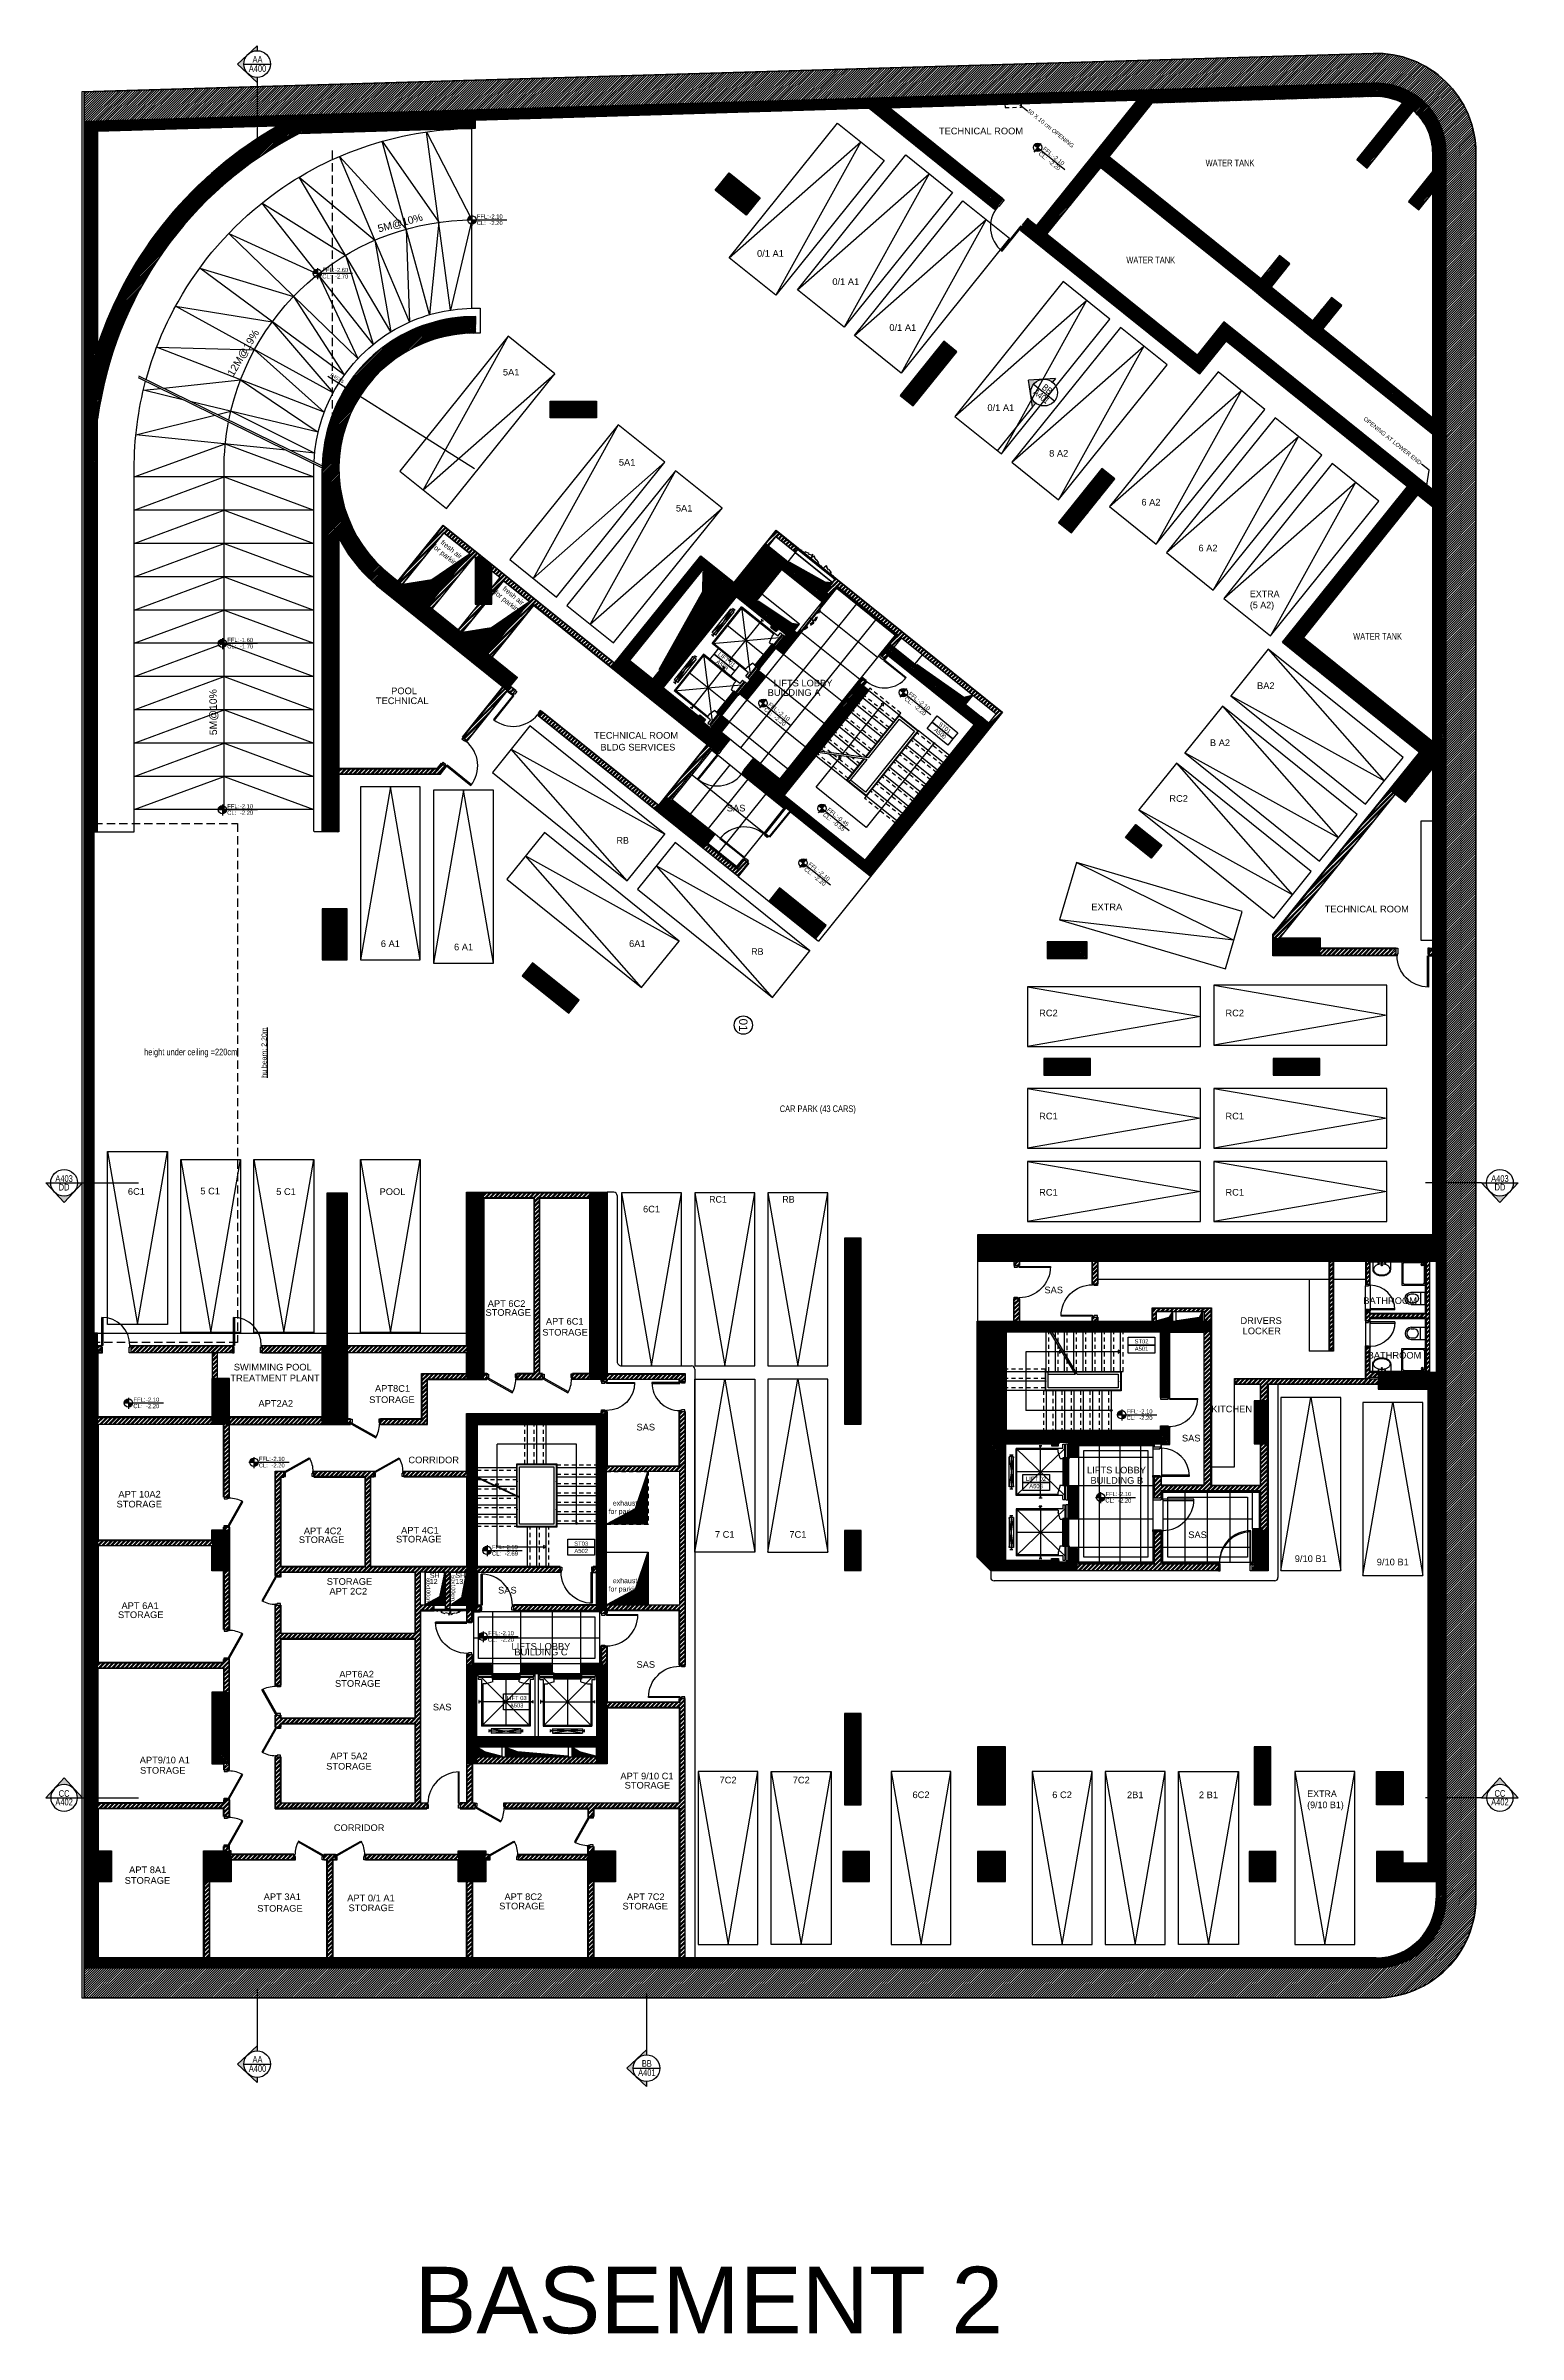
# Model space of a CAD drawing. Header units: inches. Extents: x -1.1 to 43.2, y -10.1 to 58.7.
import ezdxf
from ezdxf.enums import TextEntityAlignment as Align

# ---------------------------------------------------------------- set-up
doc = ezdxf.new("R2010")
doc.units = ezdxf.units.IN
doc.header["$MEASUREMENT"] = 0
doc.header["$PDMODE"] = 35
doc.header["$PDSIZE"] = 0.3
for name, pattern in [('HIDDEN', [0.375, 0.25, -0.125]), ('HIDDEN2', [0.1875, 0.125, -0.0625]), ('S-BASEMENT 2$0$HIDDEN2', [0.1875, 0.125, -0.0625])]:
    doc.linetypes.add(name, pattern=pattern)
doc.layers.get('0').update_dxf_attribs({"linetype": 'CONTINUOUS'})
doc.layers.get('DEFPOINTS').update_dxf_attribs({"linetype": 'CONTINUOUS'})
for name, color, linetype in [('$0$A-STR-BASEMENT 3', 2, 'CONTINUOUS'), ('_final areas polylines', 30, 'CONTINUOUS'), ('A-ANNO-CUTL', 7, 'CONTINUOUS'), ('A-ANNO-EVTRTAG', 7, 'CONTINUOUS'), ('A-ANNO-LEVL', 3, 'CONTINUOUS'), ('A-ANNO-SECT-TAG', 7, 'CONTINUOUS'), ('A-ANNO-STR-TAG', 7, 'CONTINUOUS'), ('A-ANNO-TX-50', 3, 'CONTINUOUS'), ('A-AREAS', 6, 'CONTINUOUS'), ('A-asc', 15, 'CONTINUOUS'), ('A-DIMAXE', 3, 'CONTINUOUS'), ('A-Door', 1, 'CONTINUOUS'), ('A-FC 260', 1, 'CONTINUOUS'), ('A-FLOR-HRAL', 15, 'CONTINUOUS'), ('A-FLOR-PFIX', 61, 'CONTINUOUS'), ('A-FLOR-STRS', 40, 'CONTINUOUS'), ('A-FLOR-STRS-ARO', 1, 'CONTINUOUS'), ('A-FURNITURE', 30, 'CONTINUOUS'), ('A-HATCH-CONC', 8, 'CONTINUOUS'), ('A-HATCH-WALL', 8, 'CONTINUOUS'), ('a-hidden', 7, 'HIDDEN'), ('a-joint', 15, 'HIDDEN2'), ('A-PARK-TXT', 3, 'CONTINUOUS'), ('A-PLASTER', 8, 'CONTINUOUS'), ('A-PORTE', 1, 'CONTINUOUS'), ('A-proj-marble', 137, 'CONTINUOUS'), ('A-proj-wood', 5, 'CONTINUOUS'), ('A-PROJ1H', 9, 'HIDDEN2'), ('A-PROJECTION', 9, 'CONTINUOUS'), ('A-RAMP', 15, 'CONTINUOUS'), ('A-SANIT', 1, 'CONTINUOUS'), ('A-sect-marble', 1, 'CONTINUOUS'), ('a-shaft', 250, 'CONTINUOUS'), ('A-SHAFT-UP', 8, 'HIDDEN2'), ('A-STOR-TXT', 3, 'CONTINUOUS'), ('a-text', 3, 'CONTINUOUS'), ('a-text-red', 10, 'CONTINUOUS'), ('A-TILES', 137, 'CONTINUOUS'), ('A-WALL', 4, 'CONTINUOUS'), ('Parcelle$0$N-PLOT', 5, 'CONTINUOUS'), ('S-BASEMENT 2$0$A-SHAFT 1ST', 8, 'CONTINUOUS'), ('S-BASEMENT 2$0$A-SHAFT-BASEMENT 2', 8, 'CONTINUOUS'), ('S-BASEMENT 2$0$A-SHAFT-UP', 8, 'S-BASEMENT 2$0$HIDDEN2'), ('S-BASEMENT 2$0$A-STR BASEMENT 1', 2, 'CONTINUOUS'), ('S-BASEMENT 2$0$A-STR BASEMENT 2', 2, 'CONTINUOUS'), ('S-BASEMENT 2$0$A-STR BASEMENT TF', 2, 'CONTINUOUS'), ('S-BASEMENT 2$0$A-STR-BASEMENT 3', 2, 'CONTINUOUS')]:
    doc.layers.add(name, color=color, linetype=linetype)
doc.styles.add('A100-STEXT', font='ARIAL.TTF', dxfattribs={"height": 0.25})
doc.styles.add('A50-STEXT', font='ARIAL.TTF', dxfattribs={"height": 0.125})
doc.styles.add('Arial', font='ARIAL.TTF', dxfattribs={"width": 0.8})
doc.styles.add('BLOCK', font='ARIAL.TTF', dxfattribs={"width": 0.8, "height": 0.25})
doc.styles.add('S-BASEMENT 2$0$STYLE1', font='ARIAL.TTF')
doc.styles.add('STYLE1', font='ARIAL.TTF')
doc.dimstyles.new('A50-DIM', dxfattribs={"dimtxt": 0.1, "dimasz": 0.05, "dimexe": 0.05, "dimexo": 0.1, "dimgap": 0.05, "dimtad": 1, "dimlfac": 100, "dimrnd": 0.5, "dimdsep": 46, "dimtxsty": 'STYLE1', "dimblk": 'OBLIQUE', "dimcen": 0.05, "dimdle": 0.05, "dimclrd": 35, "dimclre": 35, "dimclrt": 256, "dimadec": 0, "dimazin": 0, "dimtfac": 1.4, "dimtix": 1, "dimtmove": 2, "dimatfit": 3, "dimldrblk": 'OPEN90', "dimfxl": 0, "dimtolj": 1, "dimarcsym": 0})
pattern_1 = [(45, (-338376.546732, -23743.371716), (-0.022097086912, 0.022097086912), [])]
pattern_2 = [(45, (-338376.54673, -23743.371716), (-0.035355339059, 0.035355339059), [])]
pattern_3 = [(315, (9e-11, -5e-11), (0.0141421356, 0.0141421356), [])]
pattern_4 = [(315, (9e-11, -5e-11), (0.014142136, 0.014142136), [])]
pattern_5 = [(45, (-338376.54673, -23743.37172), (-0.066291260736, 0.066291260736), []), (45, (-338376.50254, -23743.37172), (-0.066291260736, 0.066291260736), [])]

msp = doc.modelspace()

# ---------------------------------------------------------------- texts
at = {"layer": '_final areas polylines', "style": 'A100-STEXT'}
msp.add_text('01', height=0.25, rotation=270, dxfattribs=at).set_placement((19.88715, 29.24242), align=Align.MIDDLE)
at = {"layer": 'A-ANNO-TX-50', "style": 'A50-STEXT'}
for s, p in [('50 X 10 cm OPENING ', (28.41434, 56.69569)), ('OPENING AT LOWER END', (38.5144, 47.44247))]:
    msp.add_text(s, height=0.125, rotation=321.1937094, dxfattribs=at).set_placement(p)
at = {"layer": 'A-DIMAXE', "style": 'STYLE1'}
for s, rotation, p in [('5M@10%', 15.0894817, (8.93323, 53.06949)), ('12M@19%', 59.5055487, (4.55616, 48.72177)), ('5M@10%', 90.3075437, (4.06846, 37.95746))]:
    msp.add_text(s, height=0.225, rotation=rotation, dxfattribs=at).set_placement(p)
at = {"layer": 'A-PARK-TXT', "style": 'Arial'}
for s, p in [('0/1 A1', (20.70322, 52.44209)), ('0/1 A1', (22.96629, 51.59353)), ('0/1 A1', (24.68068, 50.21482)), ('5A1', (12.90837, 48.86816)), ('0/1 A1', (27.62725, 47.80463)), ('5A1', (16.39404, 46.15785)), ('8 A2', (29.36689, 46.43104)), ('5A1', (18.10843, 44.77913)), ('6 A2', (32.13952, 44.96143)), ('6 A2', (33.85391, 43.58272)), ('BA2', (35.59316, 39.44657)), ('B A2', (34.21444, 37.73217)), ('6 A1', (9.27837, 31.68896)), ('6 A1', (11.47837, 31.58896)), ('6A1', (16.70186, 31.69141)), ('6C1', (1.64439, 24.23997)), ('5 C1', (3.86161, 24.25226)), ('5 C1', (6.14173, 24.23586)), ('POOL', (9.34173, 24.23586)), ('6C1', (17.12837, 23.71104)), ('7 C1', (19.32837, 13.93042)), ('7C1', (21.52837, 13.93042)), ('9/10 B1', (36.94337, 13.20606)), ('9/10 B1', (39.40837, 13.10606)), ('7C2', (19.42837, 6.54685)), ('7C2', (21.62837, 6.54685)), ('6C2', (25.22837, 6.10377)), ('6 C2', (29.46837, 6.10377)), ('2B1', (31.66837, 6.10377)), ('2 B1', (33.86837, 6.10377))]:
    msp.add_text(s, height=0.2, rotation=360, dxfattribs=at).set_placement(p, align=Align.MIDDLE)
for s, p in [('EXTRA', (30.81216, 32.79368)), ('RC2', (29.05815, 29.60505)), ('RC2', (34.65815, 29.60505)), ('RC1', (29.05815, 26.50678)), ('RC1', (34.65815, 26.50678)), ('RC1', (29.05815, 24.21621)), ('RC1', (34.65815, 24.21621))]:
    msp.add_text(s, height=0.2, dxfattribs=at).set_placement(p, align=Align.MIDDLE)
at = {"layer": 'A-PARK-TXT', "char_height": 0.2, "width": 2.9919198, "attachment_point": 1}
for s, insert in [('EXTRA\\P(5 A2)', (35.11327, 42.30459)), ('RB', (16.07693, 34.89368)), ('RB', (20.12272, 31.55417)), ('RC1', (18.85897, 24.10397)), ('RB', (21.05897, 24.10397)), ('EXTRA\\P(9/10 B1)', (36.83548, 6.23488))]:
    msp.add_mtext(s, dxfattribs=dict(at, insert=insert))
at = {"layer": 'A-PARK-TXT', "insert": (32.69187, 36.15366), "char_height": 0.2, "width": 2.9919198, "attachment_point": 1, "style": 'Arial'}
msp.add_mtext('{\\W1;RC2}', dxfattribs=at)
at = {"layer": 'A-STOR-TXT', "style": 'Arial'}
for s, p in [('TECHNICAL ROOM', (27.03089, 56.11932)), ('POOL', (9.69072, 39.2896)), ('BUILDING A', (21.41107, 39.23793)), ('LIFTS LOBBY', (21.68127, 39.5226)), ('TECHNICAL', (9.63477, 38.99162)), ('TECHNICAL ROOM', (16.66205, 37.95074)), ('BLDG SERVICES', (16.71753, 37.59631)), ('SAS', (19.67003, 35.76513)), ('TECHNICAL ROOM', (38.62779, 32.7304)), ('SAS', (29.2162, 21.27992)), ('STORAGE', (12.81951, 20.60275)), ('APT 6C2', (12.77075, 20.87155)), ('BATHROOM', (39.32803, 20.95771)), ('STORAGE', (14.529, 20.00823)), ('APT 6C1', (14.51925, 20.3355)), ('DRIVERS', (35.45132, 20.35972)), ('LOCKER', (35.46993, 20.04886)), ('BATHROOM', (39.45922, 19.31614)), ('TREATMENT PLANT', (5.81157, 18.63299)), ('SWIMMING POOL', (5.74332, 18.96026)), ('APT2A2', (5.83349, 17.86996)), ('STORAGE', (9.32416, 17.98102)), ('APT8C1', (9.34366, 18.31805)), ('SAS', (16.95501, 17.15602)), ('KITCHEN', (34.56537, 17.70269)), ('SAS', (33.35037, 16.82555)), ('CORRIDOR', (10.58002, 16.17032)), ('LIFTS LOBBY', (31.10415, 15.86514)), ('APT 10A2', (1.73982, 15.14008)), ('BUILDING B', (31.11345, 15.55428)), ('STORAGE', (1.73007, 14.84204)), ('STORAGE', (7.20998, 13.77106)), ('APT 4C2', (7.24446, 14.03717)), ('STORAGE', (10.13222, 13.78912)), ('APT 4C1', (10.1667, 14.05524)), ('SAS', (33.5409, 13.92062)), ('STORAGE', (8.0488, 12.51615)), ('APT 6A1', (1.75518, 11.78802)), ('APT 2C2', (8.01355, 12.22365)), ('SAS', (12.79416, 12.25473)), ('STORAGE', (1.77528, 11.51619)), ('LIFTS LOBBY', (13.80499, 10.56591)), ('BUILDING C', (13.80499, 10.39458)), ('APT6A2', (8.26434, 9.73024)), ('SAS', (16.95501, 10.02103)), ('STORAGE', (8.29691, 9.45037)), ('SAS', (10.8342, 8.74043)), ('APT9/10 A1', (2.49776, 7.15142)), ('STORAGE', (2.43744, 6.8394)), ('STORAGE', (8.03166, 6.96148)), ('APT 5A2', (8.03166, 7.2735)), ('APT 9/10 C1', (16.99129, 6.67135)), ('STORAGE', (17.00338, 6.39122)), ('CORRIDOR', (8.33997, 5.11444)), ('STORAGE', (1.97598, 3.52884)), ('APT 8A1', (1.98384, 3.84948)), ('STORAGE', (5.95852, 2.69033)), ('APT 3A1', (6.02928, 3.03867)), ('APT 0/1 A1', (8.69565, 3.00724)), ('STORAGE', (8.70352, 2.70605)), ('STORAGE', (13.23098, 2.7588)), ('APT 8C2', (13.27442, 3.03867)), ('STORAGE', (16.9379, 2.7562)), ('APT 7C2', (16.95501, 3.03867))]:
    msp.add_text(s, height=0.2, rotation=360, dxfattribs=at).set_placement(p, align=Align.MIDDLE)
at = {"layer": 'A-STOR-TXT', "char_height": 0.2, "width": 7.586, "attachment_point": 2, "style": 'Arial'}
for s, insert in [('WATER TANK', (34.51648, 55.26)), ('WATER TANK', (32.13245, 52.34235)), ('WATER TANK', (38.95082, 41.02901)), ('height under ceiling =220cm', (3.27607, 28.53449)), ('CAR PARK (43 CARS)', (22.12531, 26.82713))]:
    msp.add_mtext(s, dxfattribs=dict(at, insert=insert))
at = {"layer": 'a-text', "style": 'A100-STEXT'}
for s, p in [('60x100cm.', (10.3591, 12.62072)), ('50x100cm.', (11.10926, 12.70514))]:
    msp.add_text(s, height=0.12, rotation=270, dxfattribs=at).set_placement(p)
for s, p in [('SH ', (10.46517, 12.62772)), ('12', (10.46517, 12.44164)), ('SH ', (11.23447, 12.62772)), ('13', (11.23447, 12.44164))]:
    msp.add_text(s, height=0.15, dxfattribs=at).set_placement(p)
at = {"layer": 'a-text', "char_height": 0.15, "width": 7.586, "attachment_point": 2, "rotation": 321.2, "style": 'A100-STEXT'}
for insert in [(11.16322, 43.60218), (13.02245, 42.21018)]:
    msp.add_mtext('fresh air\\Pfor parking', dxfattribs=dict(at, insert=insert))
at = {"layer": 'a-text', "char_height": 0.15, "width": 7.586, "attachment_point": 2, "style": 'A100-STEXT'}
for insert in [(16.33222, 14.94791), (16.33222, 12.61562)]:
    msp.add_mtext('exhaust\\Pfor parking', dxfattribs=dict(at, insert=insert))
at = {"layer": 'a-text-red', "insert": (5.40507, 28.41594), "char_height": 0.15, "width": 2.7440593, "attachment_point": 2, "rotation": 90, "style": 'A100-STEXT'}
msp.add_mtext('{\\Lhu beam: 2.20m}', dxfattribs=at)

# ---------------------------------------------------------------- blocks, each defined once
blk = doc.blocks.new('VASQBORD')
for p, q in [((-0.05, 0), (0.05, 0)), ((0, -0.05), (0, 0.05))]:
    blk.add_line(p, q)
for points in [[(0, -0.525, 0.067459), (0.126, -0.508, 0.079812), (0.226, -0.462, 0.107118), (0.301, -0.385, 0.139889), (0.325, -0.3), (0.325, -0.025), (-0.325, -0.025), (-0.325, -0.3, 0.139889), (-0.301, -0.385, 0.107118), (-0.226, -0.462, 0.079812), (-0.126, -0.508, 0.067459)], [(0, -0.5, 0.067459), (0.119, -0.484, 0.079812), (0.212, -0.441, 0.107118), (0.279, -0.372, 0.139889), (0.3, -0.3, 0.139889), (0.279, -0.228, 0.107118), (0.212, -0.159, 0.079812), (0.119, -0.116, 0.067459), (0, -0.1, 0.067459), (-0.119, -0.116, 0.079812), (-0.212, -0.159, 0.107118), (-0.279, -0.228, 0.139889), (-0.3, -0.3, 0.139889), (-0.279, -0.372, 0.107118), (-0.212, -0.441, 0.079812), (-0.119, -0.484, 0.067459)]]:
    blk.add_lwpolyline(points, format="xyb", close=True)
for centre, radius in [((-0.121, -0.069), 0.015), ((0, -0.15), 0.02), ((0, -0.055), 0.015), ((0, -0.15), 0.015), ((0.118, -0.069), 0.015)]:
    blk.add_circle(centre, radius)
blk = doc.blocks.new('wcsusp')
at = {"layer": 'A-SANIT'}
for p, q in [((-0.37, -0.425), (-0.37, 0)), ((-0.37, 0), (0, 0)), ((0, -0.425), (0, 0)), ((0, -0.14), (-0.37, -0.14)), ((-0.32, -0.425), (-0.32, -0.34)), ((-0.05, -0.425), (-0.05, -0.34))]:
    blk.add_line(p, q, dxfattribs=at)
for centre, radius, start, end in [((-0.185, -0.42), 0.185, 181.54872, 358.45128), ((-0.185, -0.34), 0.135, 359.9996, 180.0004), ((-0.185, -0.42), 0.135, 181.54872, 358.45128)]:
    blk.add_arc(centre, radius, start, end, dxfattribs=at)
blk = doc.blocks.new('BAC')
for p, q in [((0, 0.8), (0, 0)), ((0.8, 0.8), (0, 0.8)), ((0.8, 0), (0.8, 0.8)), ((0, 0), (0.8, 0)), ((0.03, 0.7), (0.03, 0.1)), ((0.7, 0.77), (0.1, 0.77)), ((0.1, 0.03), (0.7, 0.03)), ((0.77, 0.1), (0.77, 0.7))]:
    blk.add_line(p, q)
for radius in [0.04, 0.03]:
    blk.add_circle((0.1, 0.1), radius)
for centre, start, end in [((0.1, 0.7), 90, 180), ((0.1, 0.1), 180, 270), ((0.7, 0.7), 0, 90), ((0.7, 0.1), 270, 0)]:
    blk.add_arc(centre, 0.07, start, end)
blk = doc.blocks.new('A-AXIS$0$block-elevator')
at = {"color": 0}
for p, q in [((1.571, 1.555), (-0.109, 1.555)), ((-0.109, 1.5), (-0.109, 1.555)), ((1.571, 1.5), (-0.109, 1.5)), ((1.561, 1.47), (-0.099, 1.47)), ((-0.099, 1.405), (-0.099, 1.47)), ((0, 1.405), (-0.099, 1.405)), ((1.462, 0), (0, 1.47)), ((0, 0), (1.462, 1.47)), ((0, 1.405), (0, 0)), ((0.311, 1.548), (0.311, 1.507)), ((0.311, 1.548), (1.151, 1.548)), ((0.311, 1.507), (1.151, 1.507)), ((0.311, 1.45), (1.151, 1.45)), ((0.311, 1.45), (0.311, 1.41)), ((0.311, 1.41), (1.151, 1.41)), ((0.331, 1.33), (0.331, 1.41)), ((0.731, 1.41), (0.731, 0)), ((1.131, 1.33), (1.131, 1.41)), ((1.151, 1.548), (1.151, 1.507)), ((1.151, 1.45), (1.151, 1.41)), ((1.462, 1.405), (1.462, 0)), ((1.561, 1.405), (1.462, 1.405)), ((1.561, 1.405), (1.561, 1.47)), ((1.571, 1.5), (1.571, 1.555)), ((1.606, -0.315), (1.606, 1.585)), ((1.706, -0.315), (1.706, 1.585)), ((1.741, 1.555), (3.421, 1.555)), ((1.741, 1.5), (1.741, 1.555)), ((1.741, 1.5), (3.421, 1.5)), ((1.751, 1.47), (3.411, 1.47)), ((1.751, 1.405), (1.751, 1.47)), ((1.751, 1.405), (1.85, 1.405)), ((3.312, 0), (1.85, 1.47)), ((1.85, 0), (3.312, 1.47)), ((1.85, 1.405), (1.85, 0)), ((2.161, 1.548), (2.161, 1.507)), ((3.001, 1.548), (2.161, 1.548)), ((3.001, 1.507), (2.161, 1.507)), ((3.001, 1.45), (2.161, 1.45)), ((2.161, 1.45), (2.161, 1.41)), ((3.001, 1.41), (2.161, 1.41)), ((2.181, 1.33), (2.181, 1.41)), ((2.581, 1.41), (2.581, 0)), ((2.981, 1.33), (2.981, 1.41)), ((3.001, 1.548), (3.001, 1.507)), ((3.001, 1.45), (3.001, 1.41)), ((3.312, 1.405), (3.312, 0)), ((3.312, 1.405), (3.411, 1.405)), ((3.411, 1.405), (3.411, 1.47)), ((3.421, 1.5), (3.421, 1.555)), ((-0.081, 0.773), (-0.081, 0.698)), ((-0.078, 0.773), (-0.081, 0.773)), ((-0.078, 0.698), (-0.081, 0.698)), ((-0.074, 0.742), (-0.076, 0.77)), ((-0.076, 0.7), (-0.074, 0.728)), ((-0.051, 0.738), (-0.07, 0.738)), ((-0.051, 0.732), (-0.07, 0.732)), ((-0.049, 0.74), (-0.049, 0.74)), ((-0.02, 0.74), (-0.049, 0.74)), ((-0.049, 0.731), (-0.049, 0.73)), ((-0.02, 0.73), (-0.049, 0.73)), ((-0.019, 0.739), (-0.02, 0.74)), ((-0.02, 0.73), (-0.019, 0.731)), ((-0.019, 0.739), (-0.019, 0.731)), ((1.481, 0.735), (-0.019, 0.735)), ((0.031, 1.27), (0.031, 0.03)), ((0.126, 1.27), (0.031, 1.27)), ((0.331, 1.33), (0.126, 1.27)), ((1.131, 1.33), (1.336, 1.27)), ((1.431, 1.27), (1.336, 1.27)), ((1.431, 1.27), (1.431, 0.03)), ((1.481, 0.739), (1.482, 0.74)), ((1.481, 0.739), (1.481, 0.731)), ((1.482, 0.73), (1.481, 0.731)), ((1.482, 0.74), (1.511, 0.74)), ((1.482, 0.73), (1.511, 0.73)), ((1.511, 0.74), (1.511, 0.74)), ((1.511, 0.731), (1.511, 0.73)), ((1.512, 0.738), (1.532, 0.738)), ((1.512, 0.732), (1.532, 0.732)), ((1.536, 0.742), (1.538, 0.77)), ((1.538, 0.7), (1.536, 0.728)), ((1.54, 0.773), (1.543, 0.773)), ((1.54, 0.698), (1.543, 0.698)), ((1.543, 0.773), (1.543, 0.698)), ((1.769, 0.773), (1.769, 0.698)), ((1.772, 0.773), (1.769, 0.773)), ((1.772, 0.698), (1.769, 0.698)), ((1.776, 0.742), (1.774, 0.77)), ((1.774, 0.7), (1.776, 0.728)), ((1.8, 0.738), (1.78, 0.738)), ((1.8, 0.732), (1.78, 0.732)), ((1.801, 0.74), (1.801, 0.74)), ((1.83, 0.74), (1.801, 0.74)), ((1.801, 0.731), (1.801, 0.73)), ((1.83, 0.73), (1.801, 0.73)), ((1.831, 0.739), (1.83, 0.74)), ((1.83, 0.73), (1.831, 0.731)), ((1.831, 0.739), (1.831, 0.731)), ((1.831, 0.735), (3.331, 0.735)), ((1.881, 1.27), (1.976, 1.27)), ((1.881, 1.27), (1.881, 0.03)), ((2.181, 1.33), (1.976, 1.27)), ((2.981, 1.33), (3.186, 1.27)), ((3.186, 1.27), (3.281, 1.27)), ((3.281, 1.27), (3.281, 0.03)), ((3.331, 0.739), (3.332, 0.74)), ((3.331, 0.739), (3.331, 0.731)), ((3.332, 0.73), (3.331, 0.731)), ((3.332, 0.74), (3.361, 0.74)), ((3.332, 0.73), (3.361, 0.73)), ((3.361, 0.74), (3.361, 0.74)), ((3.361, 0.731), (3.361, 0.73)), ((3.363, 0.738), (3.382, 0.738)), ((3.363, 0.732), (3.382, 0.732)), ((3.386, 0.742), (3.388, 0.77)), ((3.388, 0.7), (3.386, 0.728)), ((3.39, 0.773), (3.393, 0.773)), ((3.39, 0.698), (3.393, 0.698)), ((3.393, 0.773), (3.393, 0.698)), ((1.462, 0), (0, 0)), ((1.431, 0.03), (0.031, 0.03)), ((1.85, 0), (3.312, 0)), ((1.881, 0.03), (3.281, 0.03)), ((0.221, -0.129), (0.221, -0.096)), ((0.221, -0.096), (0.223, -0.096)), ((0.221, -0.183), (0.221, -0.151)), ((0.221, -0.183), (0.223, -0.183)), ((0.223, -0.129), (0.223, -0.096)), ((0.223, -0.183), (0.223, -0.151)), ((0.276, -0.132), (0.226, -0.132)), ((0.276, -0.134), (0.226, -0.134)), ((0.276, -0.146), (0.226, -0.146)), ((0.276, -0.148), (0.226, -0.148)), ((0.279, -0.143), (0.279, -0.137)), ((0.281, -0.075), (1.181, -0.205)), ((0.281, -0.205), (1.181, -0.075)), ((1.181, -0.075), (0.281, -0.075)), ((0.281, -0.075), (0.281, -0.205)), ((0.281, -0.137), (0.281, -0.143)), ((0.281, -0.14), (1.181, -0.14)), ((1.181, -0.205), (0.281, -0.205)), ((1.181, -0.075), (1.181, -0.205)), ((1.181, -0.137), (1.181, -0.143)), ((1.183, -0.143), (1.183, -0.137)), ((1.186, -0.132), (1.236, -0.132)), ((1.186, -0.134), (1.236, -0.134)), ((1.186, -0.146), (1.236, -0.146)), ((1.186, -0.148), (1.236, -0.148)), ((1.239, -0.129), (1.239, -0.096)), ((1.241, -0.096), (1.239, -0.096)), ((1.239, -0.183), (1.239, -0.151)), ((1.241, -0.183), (1.239, -0.183)), ((1.241, -0.129), (1.241, -0.096)), ((1.241, -0.183), (1.241, -0.151)), ((2.071, -0.129), (2.071, -0.096)), ((2.071, -0.096), (2.073, -0.096)), ((2.071, -0.183), (2.071, -0.151)), ((2.071, -0.183), (2.073, -0.183)), ((2.073, -0.129), (2.073, -0.096)), ((2.073, -0.183), (2.073, -0.151)), ((2.126, -0.132), (2.076, -0.132)), ((2.126, -0.134), (2.076, -0.134)), ((2.126, -0.146), (2.076, -0.146)), ((2.126, -0.148), (2.076, -0.148)), ((2.129, -0.143), (2.129, -0.137)), ((3.031, -0.205), (2.131, -0.075)), ((3.031, -0.075), (2.131, -0.205)), ((2.131, -0.075), (3.031, -0.075)), ((2.131, -0.075), (2.131, -0.205)), ((2.131, -0.137), (2.131, -0.143)), ((3.031, -0.14), (2.131, -0.14)), ((2.131, -0.205), (3.031, -0.205)), ((3.031, -0.075), (3.031, -0.205)), ((3.031, -0.137), (3.031, -0.143)), ((3.033, -0.143), (3.033, -0.137)), ((3.036, -0.132), (3.086, -0.132)), ((3.036, -0.134), (3.086, -0.134)), ((3.036, -0.146), (3.086, -0.146)), ((3.036, -0.148), (3.086, -0.148)), ((3.089, -0.129), (3.089, -0.096)), ((3.091, -0.096), (3.089, -0.096)), ((3.089, -0.183), (3.089, -0.151)), ((3.091, -0.183), (3.089, -0.183)), ((3.091, -0.129), (3.091, -0.096)), ((3.091, -0.183), (3.091, -0.151))]:
    blk.add_line(p, q, dxfattribs=at)
for points in [[(0.325, 1.548, 0.414214), (0.331, 1.553), (0.331, 1.592, 0.414214), (0.325, 1.597), (0.296, 1.597), (0.296, 1.594), (0.325, 1.594, -0.414214), (0.328, 1.592), (0.328, 1.553, -0.414214), (0.325, 1.55), (0.296, 1.55), (0.296, 1.548)], [(1.137, 1.55), (1.166, 1.55), (1.166, 1.548), (1.137, 1.548, -0.414214), (1.131, 1.553), (1.131, 1.592, -0.414214), (1.137, 1.597), (1.166, 1.597), (1.166, 1.594), (1.137, 1.594, 0.414214), (1.134, 1.592), (1.134, 1.553, 0.414214)], [(2.175, 1.55), (2.146, 1.55), (2.146, 1.548), (2.175, 1.548, 0.414214), (2.181, 1.553), (2.181, 1.592, 0.414214), (2.175, 1.597), (2.146, 1.597), (2.146, 1.594), (2.175, 1.594, -0.414214), (2.178, 1.592), (2.178, 1.553, -0.414214)], [(2.987, 1.548, -0.414214), (2.981, 1.553), (2.981, 1.592, -0.414214), (2.987, 1.597), (3.016, 1.597), (3.016, 1.594), (2.987, 1.594, 0.414214), (2.984, 1.592), (2.984, 1.553, 0.414214), (2.987, 1.55), (3.016, 1.55), (3.016, 1.548)]]:
    blk.add_lwpolyline(points, format="xyb", close=True, dxfattribs=at)
for centre, radius, start, end in [((-0.078, 0.77), 0.0025, 3.31778, 90), ((-0.078, 0.7), 0.0025, 270, 356.68222), ((-0.07, 0.742), 0.004, 183.31778, 270), ((-0.07, 0.728), 0.004, 90, 176.68222), ((-0.051, 0.74), 0.0015, 270, 0), ((-0.051, 0.731), 0.0015, 0, 90), ((1.512, 0.74), 0.0015, 180, 270), ((1.512, 0.731), 0.0015, 90, 180), ((1.532, 0.742), 0.004, 270, 356.68222), ((1.532, 0.728), 0.004, 3.31778, 90), ((1.54, 0.77), 0.0025, 90, 176.68222), ((1.54, 0.7), 0.0025, 183.31778, 270), ((1.772, 0.77), 0.0025, 3.31778, 90), ((1.772, 0.7), 0.0025, 270, 356.68222), ((1.78, 0.742), 0.004, 183.31778, 270), ((1.78, 0.728), 0.004, 90, 176.68222), ((1.8, 0.74), 0.0015, 270, 0), ((1.8, 0.731), 0.0015, 0, 90), ((3.363, 0.74), 0.0015, 180, 270), ((3.363, 0.731), 0.0015, 90, 180), ((3.382, 0.742), 0.004, 270, 356.68222), ((3.382, 0.728), 0.004, 3.31778, 90), ((3.39, 0.77), 0.0025, 90, 176.68222), ((3.39, 0.7), 0.0025, 183.31778, 270), ((0.226, -0.129), 0.005, 180, 270), ((0.226, -0.151), 0.005, 90, 180), ((0.226, -0.129), 0.003, 180, 270), ((0.226, -0.151), 0.003, 90, 180), ((0.276, -0.137), 0.005, 0, 90), ((0.276, -0.137), 0.003, 0, 90), ((0.276, -0.143), 0.005, 270, 0), ((0.276, -0.143), 0.003, 270, 0), ((1.186, -0.137), 0.005, 90, 180), ((1.186, -0.143), 0.005, 180, 270), ((1.186, -0.137), 0.003, 90, 180), ((1.186, -0.143), 0.003, 180, 270), ((1.236, -0.129), 0.005, 270, 0), ((1.236, -0.129), 0.003, 270, 0), ((1.236, -0.151), 0.005, 0, 90), ((1.236, -0.151), 0.003, 0, 90), ((2.076, -0.129), 0.005, 180, 270), ((2.076, -0.151), 0.005, 90, 180), ((2.076, -0.129), 0.003, 180, 270), ((2.076, -0.151), 0.003, 90, 180), ((2.126, -0.137), 0.005, 0, 90), ((2.126, -0.137), 0.003, 0, 90), ((2.126, -0.143), 0.005, 270, 0), ((2.126, -0.143), 0.003, 270, 0), ((3.036, -0.137), 0.005, 90, 180), ((3.036, -0.143), 0.005, 180, 270), ((3.036, -0.137), 0.003, 90, 180), ((3.036, -0.143), 0.003, 180, 270), ((3.086, -0.129), 0.005, 270, 0), ((3.086, -0.129), 0.003, 270, 0), ((3.086, -0.151), 0.005, 0, 90), ((3.086, -0.151), 0.003, 0, 90)]:
    blk.add_arc(centre, radius, start, end, dxfattribs=at)
blk = doc.blocks.new('Rail3kg')
for p, q in [((3, 0), (-3, 0)), ((-43.5, -58), (-11, -58)), ((-43.5, -60), (-43.5, -58)), ((-43.5, -60), (-11, -60)), ((-8, -5), (-8, -55)), ((-6, -5), (-6, -55)), ((-3, -2), (3, -2)), ((6, -5), (6, -55)), ((8, -5), (8, -55)), ((11, -58), (43.5, -58)), ((11, -60), (43.5, -60)), ((43.5, -60), (43.5, -58))]:
    blk.add_line(p, q)
for centre, radius, start, end in [((-3, -5), 5, 90, 180), ((3, -5), 5, 0, 90), ((-11, -55), 5, 270, 360), ((-11, -55), 3, 270, 0), ((-3, -5), 3, 90, 180), ((3, -5), 3, 0, 90), ((11, -55), 5, 180, 270), ((11, -55), 3, 180, 270)]:
    blk.add_arc(centre, radius, start, end)
blk = doc.blocks.new('T75-3')
for p, q in [((1, 5), (0, 4)), ((0, -4), (0, 4)), ((1, 5), (30, 5)), ((30, 4), (30, 5)), ((32, 3), (51, 3)), ((57, 35), (55, 7)), ((59, 37), (62, 37)), ((62, -38), (62, 37)), ((0, -4), (1, -5)), ((1, -5), (30, -5)), ((30, -5), (30, -4)), ((32, -3), (51, -3)), ((55, -7), (57, -35)), ((59, -38), (62, -38))]:
    blk.add_line(p, q)
for centre, radius, start, end in [((32, 4), 1.5, 180, 270), ((51, 7), 4, 270, 356.68222), ((59, 35), 2.5, 90, 176.68222), ((32, -4), 1.5, 90, 180), ((51, -7), 4, 3.31778, 90), ((59, -35), 2.5, 183.31778, 270)]:
    blk.add_arc(centre, radius, start, end)
blk = doc.blocks.new('ascenseurs')
at = {"layer": 'A-asc'}
for p, q in [((1.6, 0.03), (1.6, 0.03)), ((1.815, 0), (1.87, 0)), ((1.815, -1.68), (1.815, 0)), ((1.87, -1.68), (1.87, 0)), ((0.24, -0.39), (0.11, -0.39)), ((0.11, -1.29), (0.11, -0.39)), ((0.24, -0.39), (0.11, -1.29)), ((0.11, -0.39), (0.24, -1.29)), ((0.175, -0.39), (0.175, -1.29)), ((0.24, -1.29), (0.24, -0.39)), ((1.72, -0.134), (0.315, -0.134)), ((0.315, -1.546), (1.785, -0.134)), ((0.315, -0.134), (1.785, -1.546)), ((0.315, -1.546), (0.315, -0.134)), ((1.585, -0.165), (0.345, -0.165)), ((0.345, -1.515), (0.345, -0.165)), ((1.05, -1.565), (1.05, -0.115)), ((1.585, -0.235), (1.585, -0.165)), ((1.645, -0.44), (1.585, -0.235)), ((1.645, -0.44), (1.725, -0.44)), ((1.72, -0.01), (1.785, -0.01)), ((1.72, -0.134), (1.72, -0.01)), ((1.765, -0.42), (1.725, -0.42)), ((1.725, -0.42), (1.725, -1.26)), ((1.765, -0.42), (1.765, -1.26)), ((1.785, -1.67), (1.785, -0.01)), ((1.862, -0.42), (1.822, -0.42)), ((1.822, -0.42), (1.822, -1.26)), ((1.862, -0.42), (1.862, -1.26)), ((0.24, -1.29), (0.11, -1.29)), ((1.725, -0.84), (0.315, -0.84)), ((1.645, -1.24), (1.585, -1.445)), ((1.645, -1.24), (1.725, -1.24)), ((1.765, -1.26), (1.725, -1.26)), ((1.862, -1.26), (1.822, -1.26)), ((1.72, -1.546), (0.315, -1.546)), ((1.72, -1.954), (0.315, -1.954)), ((0.315, -1.954), (1.785, -3.366)), ((0.315, -3.366), (1.785, -1.954)), ((0.315, -1.954), (0.315, -3.366)), ((1.585, -1.515), (0.345, -1.515)), ((1.585, -1.985), (0.345, -1.985)), ((0.345, -1.985), (0.345, -3.335)), ((1.05, -1.935), (1.05, -3.385)), ((1.585, -1.515), (1.585, -1.445)), ((1.585, -1.985), (1.585, -2.055)), ((1.645, -2.26), (1.585, -2.055)), ((1.72, -1.67), (1.72, -1.546)), ((1.72, -1.67), (1.785, -1.67)), ((1.72, -1.83), (1.72, -1.954)), ((1.72, -1.83), (1.785, -1.83)), ((1.785, -1.83), (1.785, -3.49)), ((1.815, -1.68), (1.87, -1.68)), ((1.815, -1.82), (1.87, -1.82)), ((1.815, -1.82), (1.815, -3.5)), ((1.87, -1.82), (1.87, -3.5)), ((0.24, -2.21), (0.11, -2.21)), ((0.11, -2.21), (0.11, -3.11)), ((0.24, -3.11), (0.11, -2.21)), ((0.11, -3.11), (0.24, -2.21)), ((0.175, -3.11), (0.175, -2.21)), ((0.24, -2.21), (0.24, -3.11)), ((1.725, -2.66), (0.315, -2.66)), ((1.645, -2.26), (1.725, -2.26)), ((1.765, -2.24), (1.725, -2.24)), ((1.725, -3.08), (1.725, -2.24)), ((1.765, -3.08), (1.765, -2.24)), ((1.862, -2.24), (1.822, -2.24)), ((1.822, -3.08), (1.822, -2.24)), ((1.862, -3.08), (1.862, -2.24)), ((0.24, -3.11), (0.11, -3.11)), ((1.72, -3.366), (0.315, -3.366)), ((1.585, -3.335), (0.345, -3.335)), ((1.645, -3.06), (1.585, -3.265)), ((1.585, -3.265), (1.585, -3.335)), ((1.645, -3.06), (1.725, -3.06)), ((1.72, -3.366), (1.72, -3.49)), ((1.765, -3.08), (1.725, -3.08)), ((1.862, -3.08), (1.822, -3.08)), ((1.72, -3.49), (1.785, -3.49)), ((1.815, -3.5), (1.87, -3.5))]:
    blk.add_line(p, q, dxfattribs=at)
for points in [[(1.378, 0), (1.378, -0.055), (1.592, -0.055), (1.592, 0)], [(1.402, 0), (1.402, -0.03), (1.567, -0.03), (1.567, 0)], [(1.378, -3.5), (1.378, -3.445), (1.592, -3.445), (1.592, -3.5)], [(1.402, -3.5), (1.402, -3.47), (1.567, -3.47), (1.567, -3.5)]]:
    blk.add_lwpolyline(points, dxfattribs=at)
for points in [[(1.862, -0.434, 0.414214), (1.868, -0.44), (1.907, -0.44, 0.414214), (1.913, -0.434), (1.913, -0.405), (1.91, -0.405), (1.91, -0.434, -0.414214), (1.907, -0.437), (1.868, -0.437, -0.414214), (1.865, -0.434), (1.865, -0.405), (1.862, -0.405)], [(1.865, -1.246), (1.865, -1.275), (1.862, -1.275), (1.862, -1.246, -0.414214), (1.868, -1.24), (1.907, -1.24, -0.414214), (1.913, -1.246), (1.913, -1.275), (1.91, -1.275), (1.91, -1.246, 0.414214), (1.907, -1.243), (1.868, -1.243, 0.414214)], [(1.865, -2.254), (1.865, -2.225), (1.862, -2.225), (1.862, -2.254, 0.414214), (1.868, -2.26), (1.907, -2.26, 0.414214), (1.913, -2.254), (1.913, -2.225), (1.91, -2.225), (1.91, -2.254, -0.414214), (1.907, -2.257), (1.868, -2.257, -0.414214)], [(1.862, -3.066, -0.414214), (1.868, -3.06), (1.907, -3.06, -0.414214), (1.913, -3.066), (1.913, -3.095), (1.91, -3.095), (1.91, -3.066, 0.414214), (1.907, -3.063), (1.868, -3.063, 0.414214), (1.865, -3.066), (1.865, -3.095), (1.862, -3.095)]]:
    blk.add_lwpolyline(points, format="xyb", close=True, dxfattribs=at)
at = {"layer": 'A-asc', "yscale": 0.0009999999999994458, "zscale": 0.001}
for name, p, xscale, rotation in [('Rail3kg', (0.175, -0.39), -0.0009999999999976694, 180), ('T75-3', (1.05, -0.115), 0.0009999999999994458, 90), ('T75-3', (1.05, -1.565), -0.0009999999999994458, 90), ('T75-3', (1.05, -1.935), 0.0009999999999994458, 90), ('Rail3kg', (0.175, -2.21), -0.0009999999999976694, 180), ('T75-3', (1.05, -3.385), -0.0009999999999994458, 90)]:
    blk.add_blockref(name, p, dxfattribs=dict(at, xscale=xscale, rotation=rotation))
at = {"layer": 'A-asc', "xscale": 0.0009999999999976694, "yscale": 0.0009999999999994458, "zscale": 0.001}
for p in [(0.175, -1.29), (0.175, -3.11)]:
    blk.add_blockref('Rail3kg', p, dxfattribs=at)
blk = doc.blocks.new('EVTRTAG')
at = {"color": 7}
for points in [[(-0.008, 0.0048), (0.008, 0.0048), (0.008, 0), (-0.008, 0)], [(-0.008, 0), (0.008, 0), (0.008, -0.0048), (-0.008, -0.0048)]]:
    blk.add_lwpolyline(points, close=True, dxfattribs=at)
at = {"color": 7, "style": 'BLOCK'}
blk.add_attdef('EVTR', text='', height=0.0025, dxfattribs=at).set_placement((0, 0.0022), align=Align.MIDDLE)
blk.add_attdef('DWG', text='', height=0.0025, rotation=360, dxfattribs=at).set_placement((0, -0.0022), align=Align.MIDDLE)
blk = doc.blocks.new('ST_TAG')
at = {"color": 7}
for points in [[(-0.008, 0.0048), (0.008, 0.0048), (0.008, 0), (-0.008, 0)], [(-0.008, 0), (0.008, 0), (0.008, -0.0048), (-0.008, -0.0048)]]:
    blk.add_lwpolyline(points, close=True, dxfattribs=at)
at = {"color": 7, "style": 'BLOCK'}
blk.add_attdef('ST', text='', height=0.0025, dxfattribs=at).set_placement((0, 0.0022), align=Align.MIDDLE)
blk.add_attdef('DWG', text='', height=0.0025, rotation=360, dxfattribs=at).set_placement((0, -0.0022), align=Align.MIDDLE)
blk = doc.blocks.new('P100E30G')
for p, q in [((0.03, 1.24), (0.03, 0.3)), ((0.07, 0.3), (0.07, 1.24)), ((0.03, 0.3), (0, 0.3)), ((0, 0.3), (0, 0)), ((0, 0), (0.05, 0)), ((0.03, 0.3), (0.07, 0.3)), ((0.03, 0.25), (0.03, 0.3)), ((0.05, 0.25), (0.03, 0.25)), ((0.05, 0), (0.05, 0.25)), ((0.95, 0), (0.95, 0.25)), ((0.95, 0.25), (0.97, 0.25)), ((1, 0), (0.95, 0)), ((0.97, 0.3), (1, 0.3)), ((0.97, 0.25), (0.97, 0.3)), ((1, 0.3), (1, 0))]:
    blk.add_line(p, q)
blk.add_arc((0.03, 0.3), 0.94, 0, 90)
blk = doc.blocks.new('P090E28D')
at = {"layer": 'A-PORTE'}
for p, q in [((-0.98, 0.06), (-0.14, 0.06)), ((-0.14, 0.03), (-0.98, 0.03)), ((-0.14, 0.06), (-0.14, 0.03))]:
    blk.add_line(p, q, dxfattribs=at)
for points in [[(-0.09, 0.87), (-0.14, 0.87), (-0.14, 0.9), (0.14, 0.9), (0.14, 0.85), (-0.09, 0.85)], [(-0.09, 0.03), (-0.14, 0.03), (-0.14, 0), (0.14, 0), (0.14, 0.05), (-0.09, 0.05)]]:
    blk.add_lwpolyline(points, close=True, dxfattribs=at)
blk.add_arc((-0.14, 0.03), 0.84, 90, 180, dxfattribs=at)
blk = doc.blocks.new('P100E23G')
at = {"layer": 'A-PORTE'}
for p, q in [((-0.06, 1.055), (-0.06, 0.115)), ((-0.03, 0.115), (-0.03, 1.055)), ((-1, 0.115), (-1, -0.115)), ((-0.97, 0.115), (-1, 0.115)), ((-0.97, 0.065), (-0.97, 0.115)), ((-0.95, 0.065), (-0.97, 0.065)), ((-0.95, -0.115), (-0.95, 0.065)), ((-0.06, 0.115), (-0.02, 0.115)), ((-0.05, -0.115), (-0.05, 0.065)), ((-0.05, 0.065), (-0.03, 0.065)), ((-0.03, 0.065), (-0.03, 0.115)), ((-0.03, 0.115), (0, 0.115)), ((0, 0.115), (0, -0.115)), ((-1, -0.115), (-0.95, -0.115)), ((0, -0.115), (-0.05, -0.115))]:
    blk.add_line(p, q, dxfattribs=at)
blk.add_arc((-0.03, 0.115), 0.94, 90, 180, dxfattribs=at)
blk = doc.blocks.new('P100E18D')
at = {"layer": 'A-PORTE'}
for p, q in [((1.015, 0.06), (0.075, 0.06)), ((0.075, 0.03), (0.075, 0.06)), ((0.075, 0.03), (1.015, 0.03))]:
    blk.add_line(p, q, dxfattribs=at)
for points in [[(-0.075, 0.95), (0.025, 0.95), (0.025, 0.97), (0.075, 0.97), (0.075, 1), (-0.075, 1)], [(-0.075, 0.05), (0.025, 0.05), (0.025, 0.03), (0.075, 0.03), (0.075, 0), (-0.075, 0)]]:
    blk.add_lwpolyline(points, close=True, dxfattribs=at)
blk.add_arc((0.075, 0.03), 0.94, 0, 90, dxfattribs=at)
blk = doc.blocks.new('P080E14G')
at = {"layer": 'A-PORTE'}
for p, q in [((0.07, 0.8), (-0.07, 0.8)), ((-0.07, 0.8), (-0.07, 0.75)), ((-0.07, 0.75), (0.02, 0.75)), ((0.02, 0.77), (0.07, 0.77)), ((0.02, 0.75), (0.02, 0.77)), ((0.07, 0.77), (0.07, 0.8)), ((-0.07, 0.05), (0.02, 0.05)), ((-0.07, 0), (-0.07, 0.05)), ((0.07, 0), (-0.07, 0)), ((0.02, 0.05), (0.02, 0.03)), ((0.02, 0.03), (0.07, 0.03)), ((0.07, 0.07), (0.81, 0.07)), ((0.07, 0.03), (0.07, 0.07)), ((0.81, 0.03), (0.07, 0.03)), ((0.07, 0.03), (0.07, 0))]:
    blk.add_line(p, q, dxfattribs=at)
blk.add_arc((0.07, 0.03), 0.74, 0, 90, dxfattribs=at)
blk = doc.blocks.new('LVTAG_P')
for p, q in [((-0.003, 0), (0.0211, 0)), ((0, 0.0031), (0, -0.0035))]:
    blk.add_line(p, q)
at = {"const_width": 0.0025}
for points in [[(0, 0.0012, 0.414214), (-0.0013, 0, 1)], [(0, -0.0013, 0.414214), (0.0012, 0, 1)]]:
    blk.add_lwpolyline(points, format="xyb", dxfattribs=at)
blk.add_circle((0, 0), 0.0025)
at = {"style": 'BLOCK'}
for s, p in [('FFL:', (0.003, 0.0008)), ('CL:', (0.0029, -0.0031))]:
    blk.add_text(s, height=0.0025, dxfattribs=at).set_placement(p)
for p in [(0.0105, 0.0008), (0.0105, -0.0031)]:
    blk.add_attdef('+00.00', p, '', height=0.0025, dxfattribs=at)
blk = doc.blocks.new('S-BASEMENT 2$0$A$C26171E09')
at = {"layer": 'S-BASEMENT 2$0$A-STR BASEMENT 1'}
blk.add_lwpolyline([(14.954, 29.989), (13.552, 31.117), (13.238, 30.727), (14.641, 29.599)], close=True, dxfattribs=at)
blk = doc.blocks.new('S-BASEMENT 2')
at = {"layer": 'S-BASEMENT 2$0$A-SHAFT 1ST'}
blk.add_lwpolyline([(21.445, 43.446), (21.226, 43.173), (22.356, 42.264), (22.575, 42.537)], close=True, dxfattribs=at)
at = {"layer": 'S-BASEMENT 2$0$A-SHAFT-BASEMENT 2'}
for points in [[(9.636, 42.484), (10.889, 44.043), (11.669, 43.416), (10.415, 41.857), (9.636, 42.484)], [(12.682, 42.601), (13.461, 41.975), (12.208, 40.416), (11.428, 41.043), (12.118, 41.9), (12.328, 41.9), (12.328, 42.162), (12.682, 42.601)]]:
    blk.add_lwpolyline(points, dxfattribs=at)
for points in [[(18.656, 42.93), (16.463, 40.202), (17.164, 39.638), (19.358, 42.365)], [(17.476, 39.387), (18.723, 38.385), (18.691, 38.346), (18.925, 38.158), (21.181, 40.963), (20.947, 41.151), (20.916, 41.112), (19.669, 42.115)], [(20.443, 42.199), (20.286, 42.004), (21.416, 41.095), (21.573, 41.29)], [(20.443, 42.199), (20.286, 42.004), (21.416, 41.095), (21.573, 41.29)], [(25.264, 40.375), (25.044, 40.102), (26.564, 38.88), (26.783, 39.153)], [(40.258, 35.381), (40.608, 35.381), (40.608, 31.781), (40.258, 31.781)], [(32.793, 20.63), (32.293, 20.63), (32.293, 20.33), (32.793, 20.33)], [(32.893, 20.63), (33.693, 20.63), (33.693, 20.33), (32.893, 20.33)], [(29.668, 16.7), (29.368, 16.7), (29.368, 16.65), (27.768, 16.65), (27.768, 13.15), (29.368, 13.15), (29.368, 13.1), (29.668, 13.1)], [(15.778, 13.4), (17.028, 13.4), (17.028, 11.8), (15.778, 11.8)], [(15.778, 13.4), (17.028, 13.4), (17.028, 11.8), (15.778, 11.8)], [(10.328, 11.8), (10.928, 11.8), (10.928, 12.8), (10.328, 12.8)], [(11.078, 11.8), (11.578, 11.8), (11.578, 12.8), (11.078, 12.8)], [(15.478, 7.85), (11.878, 7.85), (11.878, 9.75), (15.478, 9.75)], [(12.628, 7.25), (11.878, 7.25), (11.878, 7.55), (12.628, 7.55)], [(12.728, 7.25), (14.628, 7.25), (14.628, 7.55), (12.728, 7.55)], [(14.728, 7.25), (15.478, 7.25), (15.478, 7.55), (14.728, 7.55)]]:
    blk.add_lwpolyline(points, close=True, dxfattribs=at)
at = {"layer": 'S-BASEMENT 2$0$A-SHAFT-UP'}
blk.add_lwpolyline([(15.778, 15.825), (17.028, 15.825), (17.028, 14.225), (15.778, 14.225)], close=True, dxfattribs=at)
at = {"layer": 'S-BASEMENT 2$0$A-STR BASEMENT 2'}
for p, q in [((23.666, 56.802), (27.438, 53.769)), ((24.282, 56.82), (31.738, 57.042)), ((27.688, 54.081), (24.282, 56.82)), ((31.738, 57.042), (28.701, 53.266)), ((31.738, 57.042), (31.738, 57.042)), ((0.479, 56.112), (5.909, 56.273)), ((0.479, 56.112), (0.479, 49.674)), ((27.438, 53.769), (27.688, 54.081)), ((28.467, 53.454), (28.217, 53.142)), ((28.217, 53.142), (33.594, 48.818)), ((28.701, 53.266), (28.467, 53.454)), ((33.594, 48.818), (34.396, 49.816)), ((34.396, 49.816), (39.851, 45.429)), ((39.851, 45.429), (36.091, 40.753)), ((39.851, 45.429), (39.851, 45.429)), ((36.091, 40.753), (40.221, 37.432)), ((40.221, 37.432), (40.077, 37.252)), ((41.002, 37.445), (41.008, 37.445)), ((41.002, 37.445), (41.008, 37.445)), ((40.708, 3.5), (40.708, 3)), ((38.908, 1.2), (0.479, 1.2))]:
    blk.add_line(p, q, dxfattribs=at)
blk.add_lwpolyline([(38.819, 58.453), (0.078, 57.3), (0.078, 56.4), (38.846, 57.554, -0.422955), (41.008, 55.455), (41.008, 3, -0.414214), (38.908, 0.9), (0.078, 0.9), (0.078, 0), (38.908, 0, 0.414214), (41.908, 3), (41.908, 55.455, 0.422955)], format="xyb", close=True, dxfattribs=at)
for points in [[(39.711, 56.953, 0.131059), (38.858, 57.154), (32.181, 56.955)], [(40.608, 54.908), (40.608, 55.455, 0.217249), (40.023, 56.738, 0.217249)]]:
    blk.add_lwpolyline(points, format="xyb", dxfattribs=at)
for points in [[(39.949, 57.279), (38.324, 55.258), (38.635, 55.007), (40.277, 57.048)], [(41.008, 55.405), (39.882, 54.005), (40.194, 53.754), (41.009, 54.767)], [(19.46, 54.859), (20.395, 54.107), (19.975, 53.585), (19.04, 54.337)], [(36.003, 52.373), (35.189, 51.36), (35.5, 51.109), (36.315, 52.122)], [(37.562, 51.119), (36.747, 50.106), (37.059, 49.856), (37.874, 50.869)], [(24.994, 47.858), (26.302, 49.485), (25.913, 49.798), (24.604, 48.171)], [(15.478, 47.5), (14.078, 47.5), (14.078, 48), (15.478, 48)], [(29.747, 44.035), (31.056, 45.662), (30.666, 45.975), (29.358, 44.349)], [(12.052, 43.3), (11.828, 43.3), (11.828, 41.9), (12.328, 41.9), (12.328, 43.078)], [(18.656, 42.93), (19.358, 42.365), (17.164, 39.638), (16.463, 40.202)], [(18.656, 42.93), (19.358, 42.365), (17.164, 39.638), (16.463, 40.202)], [(24.304, 40.697), (27.032, 38.504), (26.844, 38.27), (24.116, 40.464)], [(37.359, 40.375), (36.404, 41.143), (36.091, 40.753), (37.045, 39.985)], [(23.637, 39.309), (23.364, 39.529), (20.983, 36.567), (20.203, 37.194), (19.89, 36.804), (23.708, 33.734), (27.343, 38.253), (27.032, 38.504), (23.553, 34.179), (21.099, 36.153)], [(39.325, 36.317), (39.792, 35.941), (41.002, 37.445), (40.534, 37.821)], [(31.685, 35.275), (32.464, 34.648), (32.151, 34.259), (31.372, 34.885)], [(29.018, 31.24), (30.218, 31.24), (30.218, 31.74), (29.018, 31.74)], [(35.818, 31.34), (37.218, 31.34), (37.218, 31.84), (35.818, 31.84)], [(28.918, 27.74), (30.318, 27.74), (30.318, 28.24), (28.918, 28.24)], [(35.818, 27.74), (37.218, 27.74), (37.218, 28.24), (35.818, 28.24)], [(12.078, 24.2), (11.578, 24.2), (11.578, 18.6), (12.078, 18.6)], [(15.778, 24.2), (15.278, 24.2), (15.278, 18.6), (15.778, 18.6)], [(22.928, 17.25), (23.428, 17.25), (23.428, 22.84), (22.928, 22.84)], [(4.428, 17.25), (3.928, 17.25), (3.928, 18.6), (4.428, 18.6)], [(38.968, 18.3), (40.708, 18.3), (40.708, 18.8), (38.968, 18.8)], [(35.643, 16.65), (35.643, 17.95), (35.243, 17.95), (35.243, 16.65)], [(15.778, 11.65), (15.778, 17.55), (11.578, 17.55), (11.578, 11.65), (11.878, 11.65), (11.878, 17.25), (15.478, 17.25), (15.478, 11.65)], [(29.668, 14.45), (29.918, 14.45), (29.918, 15.35), (29.668, 15.35)], [(3.928, 14.05), (3.928, 12.85), (4.428, 12.85), (4.428, 14.05)], [(23.428, 14.05), (22.928, 14.05), (22.928, 12.85), (23.428, 12.85)], [(35.643, 12.85), (35.643, 14.05), (35.243, 14.05), (35.243, 12.85)], [(11.578, 7.55), (11.578, 7.05), (11.878, 7.05), (11.878, 7.55), (15.478, 7.55), (15.478, 7.05), (15.778, 7.05), (15.778, 7.55), (15.778, 7.55), (15.778, 10), (15.453, 10), (15.053, 10), (15.053, 9.75), (15.478, 9.75), (15.478, 7.85), (11.878, 7.85), (11.878, 9.75), (12.303, 9.75), (12.303, 10), (11.878, 10), (11.578, 10)], [(13.253, 10), (14.103, 10), (14.103, 9.75), (13.253, 9.75)], [(3.928, 7.05), (4.428, 7.05), (4.428, 9.175), (3.928, 9.175)], [(23.428, 8.55), (22.928, 8.55), (22.928, 5.8), (23.428, 5.8)], [(27.768, 7.55), (26.928, 7.55), (26.928, 5.8), (27.768, 5.8)], [(35.743, 7.55), (35.243, 7.55), (35.243, 5.8), (35.743, 5.8)], [(39.718, 5.8), (38.918, 5.8), (38.918, 6.8), (39.718, 6.8)], [(3.678, 3.5), (4.478, 3.5), (4.478, 4.4), (3.678, 4.4)], [(11.328, 3.5), (12.128, 3.5), (12.128, 4.4), (11.328, 4.4)], [(15.228, 4.4), (16.028, 4.4), (16.028, 3.5), (15.228, 3.5)], [(22.878, 3.5), (23.678, 3.5), (23.678, 4.4), (22.878, 4.4)], [(26.928, 3.5), (27.768, 3.5), (27.768, 4.4), (26.928, 4.4)], [(35.093, 3.5), (35.893, 3.5), (35.893, 4.4), (35.093, 4.4)], [(38.918, 3.5), (39.718, 3.5), (39.718, 4.4), (38.918, 4.4)]]:
    blk.add_lwpolyline(points, close=True, dxfattribs=at)
for points in [[(24.282, 56.82), (27.688, 54.081), (27.438, 53.769), (23.666, 56.802)], [(40.077, 37.252), (40.221, 37.432), (36.091, 40.753), (39.851, 45.429), (39.851, 45.429), (34.396, 49.816), (33.594, 48.818), (28.217, 53.142), (28.467, 53.454), (28.701, 53.266), (31.738, 57.042)], [(40.608, 45.333), (40.101, 45.741), (40.101, 45.741), (40.101, 45.741), (34.335, 50.378), (33.533, 49.381), (29.013, 53.015), (30.63, 55.026), (30.63, 55.026), (35.189, 51.36), (35.44, 51.671), (30.881, 55.338), (32.181, 56.955)], [(40.608, 47.489), (40.608, 54.269)], [(36.995, 50.414), (35.751, 51.421), (35.5, 51.109), (40.608, 47.001)], [(40.608, 47.489), (37.305, 50.162)], [(40.608, 45.333), (40.608, 47.001)], [(40.608, 37.762), (36.724, 40.886), (40.163, 45.178), (40.608, 44.82), (40.608, 44.82)], [(40.608, 37.762), (40.608, 44.82)], [(21.094, 40.456), (20.899, 40.612), (21.181, 40.963), (20.947, 41.151), (20.916, 41.112), (19.669, 42.115), (17.476, 39.387), (18.723, 38.385), (18.691, 38.346), (18.925, 38.158), (19.207, 38.508), (19.402, 38.352), (19.151, 38.04), (19.424, 37.821), (19.111, 37.431), (15.916, 40), (18.61, 43.351), (19.624, 42.537), (20.564, 43.706), (22.473, 42.17), (22.285, 41.936), (21.038, 42.939), (20.286, 42.004), (21.533, 41.001), (21.094, 40.456)], [(20.499, 39.715), (20.304, 39.872), (19.803, 39.249), (19.997, 39.092), (20.499, 39.715)], [(40.708, 22.94), (40.608, 22.94), (40.608, 36.956), (40.608, 36.956), (40.708, 37.08)], [(40.708, 22.94), (26.928, 22.94), (26.928, 22.15), (40.708, 22.15)], [(40.708, 22.94), (40.708, 18.3)], [(32.693, 20.03), (33.943, 20.03), (33.943, 20.33), (26.928, 20.33), (26.928, 13.25), (27.328, 12.85), (29.918, 12.85), (29.918, 13.5), (29.668, 13.5), (29.668, 13.1), (29.368, 13.1), (29.368, 13.15), (27.768, 13.15), (27.768, 16.65), (29.368, 16.65), (29.368, 16.7), (29.668, 16.7), (29.668, 16.3), (29.918, 16.3), (29.918, 16.65), (32.693, 16.65), (32.693, 17.15), (32.443, 17.15), (32.443, 17.05), (27.768, 17.05), (27.768, 20.03), (32.443, 20.03), (32.443, 18.05), (32.693, 18.05), (32.693, 20.03)], [(40.708, 18.3), (40.458, 18.3), (40.458, 4.05), (40.458, 4.05), (39.718, 4.05), (39.718, 3.5), (40.708, 3.5)], [(0.079, 4.4), (0.878, 4.4), (0.878, 3.5), (0.079, 3.5)]]:
    blk.add_lwpolyline(points, dxfattribs=at)
blk.add_arc((38.908, 3), 1.8, 270, 0, dxfattribs=at)
at = {"layer": 'S-BASEMENT 2$0$A-STR-BASEMENT 3'}
for p, q in [((11.842, 50.04), (11.846, 50.54)), ((9.321, 42.737), (13.104, 39.695)), ((9.008, 42.348), (12.79, 39.306)), ((12.79, 39.306), (13.104, 39.695)), ((0.479, 3.5), (0.479, 1.2))]:
    blk.add_line(p, q, dxfattribs=at)
blk.add_lwpolyline([(0.078, 0.9), (38.908, 0.9, 0.414214), (41.008, 3), (41.008, 55.455, 0.422955), (38.846, 57.554), (0.078, 56.4)], format="xyb", close=True, dxfattribs=at)
for points in [[(6.533, 56.042), (11.842, 56.2), (11.842, 56.45), (23.666, 56.802)], [(0.479, 4.4), (0.479, 19.98), (0.378, 19.98), (0.378, 35.05), (0.479, 35.05), (0.479, 47.455)], [(7.728, 43.894), (7.728, 35.05), (7.228, 35.05), (7.228, 45.95), (7.232, 45.95)], [(7.228, 19.6), (7.378, 19.6), (7.378, 24.2), (7.978, 24.2), (7.978, 17.25), (7.228, 17.25), (7.228, 19.6)]]:
    blk.add_lwpolyline(points, dxfattribs=at)
for points in [[(17.565, 36.108), (18.968, 34.979), (18.654, 34.59), (17.252, 35.718)], [(20.661, 32.976), (22.064, 31.848), (22.377, 32.238), (20.974, 33.366)], [(7.228, 31.2), (7.978, 31.2), (7.978, 32.74), (7.228, 32.74)]]:
    blk.add_lwpolyline(points, close=True, dxfattribs=at)
for centre, radius, start, end in [((11.728, 45.95), 11.85, 119.41013, 161.68651), ((11.728, 45.95), 11.35, 117.2403, 172.38165), ((11.806, 45.966), 4.574, 89.50049, 232.28068), ((11.806, 45.966), 4.074, 89.50049, 232.41406)]:
    blk.add_arc(centre, radius, start, end, dxfattribs=at)
at = {"layer": 'S-BASEMENT 2$0$A-SHAFT-BASEMENT 2'}
blk.add_blockref('S-BASEMENT 2$0$A$C26171E09', (0, 0), dxfattribs=at)
at = {"layer": 'S-BASEMENT 2$0$A-STR BASEMENT TF', "style": 'S-BASEMENT 2$0$STYLE1'}
blk.add_text('BASEMENT 2', height=2, dxfattribs=at).set_placement((10, -10.084))
blk = doc.blocks.new('P100E21.5D')
at = {"layer": 'A-PORTE'}
for p, q in [((0.03, 0.2), (0.03, 1.14)), ((0.06, 1.14), (0.06, 0.2)), ((0.03, 0.2), (0, 0.2)), ((0, 0.2), (0, 0.05)), ((0, 0.05), (0.05, 0.05)), ((0.06, 0.2), (0.02, 0.2)), ((0.03, 0.15), (0.03, 0.2)), ((0.05, 0.15), (0.03, 0.15)), ((0.05, 0.05), (0.05, 0.15)), ((0.95, 0.05), (0.95, 0.15)), ((0.95, 0.15), (0.97, 0.15)), ((1, 0.05), (0.95, 0.05)), ((0.97, 0.2), (1, 0.2)), ((0.97, 0.15), (0.97, 0.2)), ((1, 0.2), (1, 0.05))]:
    blk.add_line(p, q, dxfattribs=at)
blk.add_arc((0.03, 0.2), 0.94, 0, 90, dxfattribs=at)
blk = doc.blocks.new('P90E16.5D')
at = {"layer": 'A-PORTE'}
for p, q in [((0, 0), (0, -0.05)), ((0.265, 0), (0, 0)), ((0.265, -0.03), (0.265, 0)), ((0, -0.05), (0.215, -0.05)), ((0.215, -0.05), (0.215, -0.03)), ((0.215, -0.03), (0.265, -0.03)), ((0, -0.9), (0, -0.85)), ((0, -0.85), (0.215, -0.85)), ((0.265, -0.9), (0, -0.9)), ((0.215, -0.85), (0.215, -0.87)), ((0.215, -0.87), (0.265, -0.87)), ((1.105, -0.84), (0.265, -0.84)), ((0.265, -0.84), (0.265, -0.88)), ((0.265, -0.87), (1.105, -0.87)), ((0.265, -0.87), (0.265, -0.9))]:
    blk.add_line(p, q, dxfattribs=at)
blk.add_arc((0.265, -0.87), 0.84, 0, 90, dxfattribs=at)
blk = doc.blocks.new('P100E26.5G')
at = {"layer": 'A-PORTE'}
for p, q in [((-0.06, 1.205), (-0.06, 0.265)), ((-0.03, 0.265), (-0.03, 1.205)), ((-1, 0.265), (-1, 0)), ((-0.97, 0.265), (-1, 0.265)), ((-0.97, 0.215), (-0.97, 0.265)), ((-0.95, 0.215), (-0.97, 0.215)), ((-0.06, 0.265), (-0.02, 0.265)), ((-0.05, 0), (-0.05, 0.215)), ((-0.05, 0.215), (-0.03, 0.215)), ((0, 0), (-0.05, 0)), ((-0.03, 0.215), (-0.03, 0.265)), ((-0.03, 0.265), (0, 0.265)), ((0, 0.265), (0, 0)), ((-1, 0), (-0.95, 0))]:
    blk.add_line(p, q, dxfattribs=at)
blk.add_lwpolyline([(-0.95, 0), (-0.95, 0.215)], dxfattribs=at)
blk.add_arc((-0.03, 0.265), 0.94, 90, 180, dxfattribs=at)
blk = doc.blocks.new('P100E15D')
for p, q in [((-0.06, 1.09), (-0.06, 0.15)), ((-0.03, 0.15), (-0.03, 1.09)), ((-0.97, 0.15), (-1, 0.15)), ((-1, 0.15), (-1, 0)), ((-1, 0), (-0.95, 0)), ((-0.97, 0.1), (-0.97, 0.15)), ((-0.95, 0.1), (-0.97, 0.1)), ((-0.95, 0), (-0.95, 0.1)), ((-0.06, 0.15), (-0.02, 0.15)), ((-0.05, 0), (-0.05, 0.1)), ((-0.05, 0.1), (-0.03, 0.1)), ((0, 0), (-0.05, 0)), ((-0.03, 0.15), (0, 0.15)), ((-0.03, 0.1), (-0.03, 0.15)), ((0, 0.15), (0, 0))]:
    blk.add_line(p, q)
blk.add_arc((-0.03, 0.15), 0.94, 90, 180)
blk = doc.blocks.new('P90E21.5D')
at = {"layer": 'A-PORTE'}
for p, q in [((0, 0), (-0.031, -0.039)), ((0.168, -0.135), (0, 0)), ((-0.564, -0.701), (-0.533, -0.662)), ((-0.533, -0.662), (-0.404, -0.766)), ((-0.031, -0.039), (0.097, -0.142)), ((0.097, -0.142), (0.11, -0.127)), ((0.11, -0.127), (0.149, -0.158)), ((0.13, -0.181), (0.155, -0.15)), ((0.785, -0.708), (0.13, -0.181)), ((0.149, -0.158), (0.168, -0.135)), ((0.149, -0.158), (0.803, -0.685)), ((-0.396, -0.836), (-0.564, -0.701)), ((-0.404, -0.766), (-0.417, -0.781)), ((-0.417, -0.781), (-0.378, -0.813)), ((-0.378, -0.813), (-0.396, -0.836))]:
    blk.add_line(p, q, dxfattribs=at)
blk.add_arc((0.149, -0.158), 0.84, 231.19371, 321.19371, dxfattribs=at)
blk = doc.blocks.new('SCT_TAG_L')
h = blk.add_hatch(color=256)
h.paths.add_polyline_path([(-0.371, 0.343), (0, 0.685), (0, 0.593, 0.755389), (-0.131, 0.13), (-0.131, 0.121)])
h.paths.add_polyline_path([(-0.131, 0.121), (-0.131, 0.13, 0.139348), (0, 0.093), (0, 0)])
for p, q in [((0, 0.685), (-0.371, 0.343)), ((0, 0.685), (0, 0.593)), ((0, 0), (-0.371, 0.343)), ((0, 0.093), (0, 0)), ((0, 0), (0, -1.051))]:
    blk.add_line(p, q)
at = {"ltscale": 4}
blk.add_line((-0.25, 0.343), (0.25, 0.343), dxfattribs=at)
blk.add_circle((0, 0.343), 0.25)
at = {"color": 7, "style": 'BLOCK', "width": 0.8}
for tag, p in [('SCT.NO.', (0.006, 0.431)), ('DWG', (0.006, 0.26))]:
    blk.add_attdef(tag, text='', height=0.125, dxfattribs=at).set_placement(p, align=Align.MIDDLE)
blk = doc.blocks.new('SCT_TAG_L_2')
h = blk.add_hatch(color=256)
h.paths.add_polyline_path([(-0.371, -0.343), (0, 0), (0, -0.093, 0.755389), (-0.131, -0.555), (-0.131, -0.564)])
h.paths.add_polyline_path([(-0.131, -0.564), (-0.131, -0.555, 0.139348), (0, -0.593), (0, -0.685)])
for p, q in [((0, 1.051), (0, 0)), ((0, 0), (-0.371, -0.343)), ((0, 0), (0, -0.093)), ((0, -0.685), (-0.371, -0.343)), ((0, -0.593), (0, -0.685))]:
    blk.add_line(p, q)
at = {"ltscale": 4}
blk.add_line((-0.25, -0.343), (0.25, -0.343), dxfattribs=at)
blk.add_circle((0, -0.343), 0.25)
at = {"color": 7, "style": 'BLOCK', "width": 0.8}
for tag, p in [('SCT.NO.', (0.006, -0.254)), ('DWG', (0.006, -0.425))]:
    blk.add_attdef(tag, text='', height=0.125, dxfattribs=at).set_placement(p, align=Align.MIDDLE)
blk = doc.blocks.new('SCT_TAG_D')
h = blk.add_hatch(color=256)
h.paths.add_polyline_path([(0, -0.00742), (-0.00685, 0), (-0.005, 0, 0.755389), (0.00425, -0.00263), (0.00442, -0.00263)])
h.paths.add_polyline_path([(0.00442, -0.00263), (0.00425, -0.00263, 0.139348), (0.005, 0), (0.00685, 0)])
for p, q in [((-0.00685, 0), (0.00685, 0)), ((-0.00685, 0), (0, -0.00742)), ((0.00685, 0), (0, -0.00742)), ((0.00685, 0), (0.02788, 0))]:
    blk.add_line(p, q)
blk.add_circle((0, 0), 0.005)
at = {"color": 7, "style": 'BLOCK', "width": 0.8}
for tag, p in [('DWG', (0, 0.00159)), ('SCT.NO.', (0, -0.00163))]:
    blk.add_attdef(tag, text='', height=0.0025, dxfattribs=at).set_placement(p, align=Align.MIDDLE)
blk = doc.blocks.new('SCT_TAG_D_2')
h = blk.add_hatch(color=256)
h.paths.add_polyline_path([(0.343, -0.371), (0, 0), (0.093, 0, 0.755389), (0.555, -0.131), (0.564, -0.131)])
h.paths.add_polyline_path([(0.564, -0.131), (0.555, -0.131, 0.139348), (0.593, 0), (0.685, 0)])
for p, q in [((0, 0), (-1.051, 0)), ((0, 0), (0.685, 0)), ((0, 0), (0.343, -0.371)), ((0.685, 0), (0.343, -0.371))]:
    blk.add_line(p, q)
blk.add_circle((0.343, 0), 0.25)
at = {"color": 7, "style": 'BLOCK', "width": 0.8}
for tag, p in [('DWG', (0.343, 0.08)), ('SCT.NO.', (0.343, -0.081))]:
    blk.add_attdef(tag, text='', height=0.125, dxfattribs=at).set_placement(p, align=Align.MIDDLE)
blk = doc.blocks.new('A$C1FD23355')
at = {"layer": 'A-ANNO-SECT-TAG'}
blk.add_circle((16.978, -2.115), 0.402, dxfattribs=at)
at = {"layer": 'A-ANNO-SECT-TAG', "xscale": 1.607631804920466, "yscale": 1.607631804920466, "zscale": 1.607631804920466}
blk.add_blockref('SCT_TAG_L', (5.275, 57.58), dxfattribs=at).add_auto_attribs({'SCT.NO.': 'AA', 'DWG': 'A400'})
at = {"layer": 'A-ANNO-SECT-TAG', "xscale": 1.607631804920458, "yscale": 1.607631804920459, "zscale": 1.607631804920459, "rotation": 321.193709363212}
blk.add_blockref('SCT_TAG_L', (28.581, 47.826), dxfattribs=at).add_auto_attribs({'SCT.NO.': 'BB', 'DWG': 'A401'})
at = {"layer": 'A-ANNO-SECT-TAG', "ltscale": 4}
for name, p, xscale, yscale, zscale, values in [('SCT_TAG_D', (-0.529, 24.501), 80.38159024602294, 80.38159024602294, 80.38159024602294, {'DWG': 'A403', 'SCT.NO.': 'DD'}), ('SCT_TAG_D_2', (42.078, 24.501), 1.607631804920459, 1.607631804920459, 1.607631804920459, {'SCT.NO.': 'DD', 'DWG': 'A403'}), ('SCT_TAG_L_2', (5.275, -1.441), 1.607631804920466, 1.607631804920466, 1.607631804920466, {'DWG': 'A400', 'SCT.NO.': 'AA'}), ('SCT_TAG_L_2', (16.978, -1.564), 1.607631804920459, 1.607631804920459, 1.607631804920459, {'DWG': 'A401', 'SCT.NO.': 'BB'})]:
    blk.add_blockref(name, p, dxfattribs=dict(at, xscale=xscale, yscale=yscale, zscale=zscale)).add_auto_attribs(values)
ref = blk.add_blockref('SCT_TAG_D', (-0.529, 6.013), dxfattribs=dict(at, xscale=-80.38159024602321, yscale=80.38159024602321, zscale=80.38159024602321, rotation=180))
ref.add_attrib('DWG', 'A402', dxfattribs={"layer": '0', "color": 7, "height": 0.201, "style": 'BLOCK', "width": 0.8}).set_placement((-0.529, 5.886), align=Align.MIDDLE)
ref.add_attrib('SCT.NO.', 'CC', dxfattribs={"layer": '0', "color": 7, "height": 0.201, "style": 'BLOCK', "width": 0.8}).set_placement((-0.529, 6.144), align=Align.MIDDLE)
at = {"layer": 'A-ANNO-SECT-TAG'}
ref = blk.add_blockref('SCT_TAG_D_2', (42.078, 6.013), dxfattribs=dict(at, xscale=-1.607631804920459, yscale=1.607631804920459, zscale=1.607631804920459, rotation=180))
ref.add_attrib('SCT.NO.', 'CC', dxfattribs={"layer": '0', "color": 7, "height": 0.201, "style": 'BLOCK', "width": 0.8}).set_placement((42.629, 6.144), align=Align.MIDDLE)
ref.add_attrib('DWG', 'A402', dxfattribs={"layer": '0', "color": 7, "height": 0.201, "style": 'BLOCK', "width": 0.8}).set_placement((42.629, 5.886), align=Align.MIDDLE)
blk = doc.blocks.new('P90E18H')
at = {"layer": 'A-PORTE'}
for p, q in [((-0.165, -0.03), (-0.165, 0)), ((-0.165, 0), (-0.015, 0)), ((-0.015, 0), (-0.015, -0.05)), ((-0.165, -0.03), (-0.578, -0.762)), ((-0.551, -0.776), (-0.139, -0.045)), ((-0.139, -0.045), (-0.165, -0.03)), ((-0.115, -0.03), (-0.165, -0.03)), ((-0.115, -0.05), (-0.115, -0.03)), ((-0.015, -0.05), (-0.115, -0.05)), ((-0.165, -0.87), (-0.165, -0.9)), ((-0.115, -0.87), (-0.165, -0.87)), ((-0.165, -0.9), (-0.015, -0.9)), ((-0.015, -0.85), (-0.115, -0.85)), ((-0.115, -0.85), (-0.115, -0.87)), ((-0.015, -0.9), (-0.015, -0.85))]:
    blk.add_line(p, q, dxfattribs=at)
blk.add_arc((-0.165, -0.03), 0.84, 240.58547, 270, dxfattribs=at)
blk = doc.blocks.new('P90E23D')
at = {"layer": 'A-PORTE'}
for p, q in [((0, 0), (0.05, 0)), ((0, -0.23), (0, 0)), ((0.05, 0), (0.05, -0.18)), ((0.9, 0), (0.85, 0)), ((0.85, 0), (0.85, -0.18)), ((0.9, -0.23), (0.9, 0)), ((0.03, -0.23), (0, -0.23)), ((0.05, -0.18), (0.03, -0.18)), ((0.03, -0.18), (0.03, -0.23)), ((0.84, -1.07), (0.84, -0.23)), ((0.84, -0.23), (0.88, -0.23)), ((0.85, -0.18), (0.87, -0.18)), ((0.87, -0.18), (0.87, -0.23)), ((0.87, -0.23), (0.87, -1.07)), ((0.87, -0.23), (0.9, -0.23))]:
    blk.add_line(p, q, dxfattribs=at)
blk.add_arc((0.87, -0.23), 0.84, 180, 270, dxfattribs=at)
blk = doc.blocks.new('P90E18D')
at = {"layer": 'A-PORTE'}
for p, q in [((0, -0.015), (0.05, -0.015)), ((0, -0.165), (0, -0.015)), ((0.03, -0.165), (0, -0.165)), ((0.06, -0.165), (0.02, -0.165)), ((0.05, -0.115), (0.03, -0.115)), ((0.03, -0.115), (0.03, -0.165)), ((0.03, -0.165), (0.03, -1.005)), ((0.05, -0.015), (0.05, -0.115)), ((0.06, -1.005), (0.06, -0.165)), ((0.9, -0.015), (0.85, -0.015)), ((0.85, -0.015), (0.85, -0.115)), ((0.85, -0.115), (0.87, -0.115)), ((0.87, -0.115), (0.87, -0.165)), ((0.87, -0.165), (0.9, -0.165)), ((0.9, -0.165), (0.9, -0.015))]:
    blk.add_line(p, q, dxfattribs=at)
blk.add_arc((0.03, -0.165), 0.84, 270, 360, dxfattribs=at)
blk = doc.blocks.new('_OBLIQUE')
at = {"color": 0, "linetype": 'ByBlock'}
blk.add_line((-0.5, -0.5), (0.5, 0.5), dxfattribs=at)
blk = doc.blocks.new('*D165')
at = {"layer": 'A-STOR-TXT', "color": 35, "lineweight": -2}
for p in [(7.402, 48.746), (11.806, 45.966)]:
    blk.add_line(p, (7.938, 48.407), dxfattribs=at)
at = {"layer": 'DEFPOINTS', "color": 0}
for p in [(7.938, 48.407), (11.806, 45.966)]:
    blk.add_point(p, dxfattribs=at)
at = {"layer": 'A-STOR-TXT', "color": 35, "lineweight": -2, "xscale": 0.05, "yscale": 0.05, "zscale": 0.05, "rotation": 327.7469816419659}
blk.add_blockref('_OBLIQUE', (7.938, 48.407), dxfattribs=at)
at = {"layer": 'A-STOR-TXT', "insert": (7.681, 48.688), "char_height": 0.1, "attachment_point": 5, "rotation": 327.74698, "style": 'STYLE1'}
blk.add_mtext('\\A1;R457.5', dxfattribs=at)
blk = doc.blocks.new('_Open90')
at = {"color": 0, "linetype": 'ByBlock', "lineweight": -2}
for p, q in [((0, 0), (-1, 0)), ((-0.5, 0.5), (0, 0)), ((0, 0), (-0.5, -0.5))]:
    blk.add_line(p, q, dxfattribs=at)

# ---------------------------------------------------------------- dimensions: what is measured, and where the dimension line sits
at = {"layer": 'A-STOR-TXT'}
dim = msp.add_radius_dim(center=(11.80638, 45.96615), mpoint=(7.9378, 48.40732), dimstyle='A50-DIM', dxfattribs=at)
dim.commit()
dim.dimension.update_dxf_attribs({"geometry": '*D165', "text_midpoint": (7.68129, 48.68844)})

# ---------------------------------------------------------------- hatches: boundary and pattern name
at = {"layer": 'A-HATCH-CONC'}
h = msp.add_hatch(dxfattribs=at)
h.set_pattern_fill('ANSI31', color=256, scale=0.4, style=0)
h.set_pattern_definition(pattern_2)
h.paths.add_polyline_path([(22.22683, 57.95947), (0.07837, 57.30027), (0.07837, 56.39987), (23.30649, 57.09121)])
h = msp.add_hatch(dxfattribs=at)
h.set_pattern_fill('ANSI31', color=256, scale=0.4, style=0)
h.set_pattern_definition(pattern_2)
h.paths.add_polyline_path([(23.52402, 57.99808), (22.22683, 57.95947), (22.99571, 57.34114)])
h.paths.add_polyline_path([(30.55779, 58.20742), (23.52402, 57.99808), (22.99571, 57.34114), (23.30649, 57.09121), (29.81593, 57.28494)])
h.paths.add_polyline_path([(33.12149, 58.28373), (30.55779, 58.20742), (29.81593, 57.28494), (32.37964, 57.36125)])
h.paths.add_polyline_path([(40.55994, 57.95909, 0.13724522), (39.0206, 58.45253, 0.01679505), (38.81912, 58.4533), (33.12149, 58.28373), (32.37964, 57.36125), (38.84589, 57.5537, -0.14401346), (39.99231, 57.25326)])
h.paths.add_polyline_path([(40.55994, 57.95909), (39.99231, 57.25326, -0.26292674), (41.00837, 55.45463), (41.00837, 55.4051), (41.77069, 56.35303, 0.17260194)])
h.paths.add_polyline_path([(40.89191, 57.02534), (41.0963, 56.86098), (41.00097, 56.74244), (40.79658, 56.9068)], flags=24)
h.paths.add_polyline_path([(41.14259, 57.33705), (41.34697, 57.17268), (41.25164, 57.05415), (41.04726, 57.21851)], flags=24)
h = msp.add_hatch(dxfattribs=at)
h.set_pattern_fill('ANSI31', color=256, scale=0.25, style=0)
h.set_pattern_definition(pattern_1)
h.paths.add_polyline_path([(29.56864, 56.97745), (29.81593, 57.28494), (23.30649, 57.09121), (23.66638, 56.80178), (23.66638, 56.80178), (27.1648, 53.98835), (27.41548, 54.30006), (24.28188, 56.8201)])
h.paths.add_polyline_path([(32.37964, 57.36125), (29.81593, 57.28494), (29.56864, 56.97745), (31.73793, 57.04202), (28.70127, 53.26602), (28.46749, 53.45403), (28.27948, 53.22025), (28.27948, 53.22025), (28.21681, 53.14232), (28.68438, 52.7663)])
h = msp.add_hatch(dxfattribs=at)
h.set_pattern_fill('ANSI31', color=256, scale=0.25, style=0)
h.set_pattern_definition(pattern_1)
h.paths.add_polyline_path([(30.88051, 55.33757), (32.18139, 56.95517), (38.85779, 57.15388, -0.1282453), (39.69406, 56.96217), (39.94871, 57.27883, 0.13787651), (38.84589, 57.5537), (32.37964, 57.36125), (28.68438, 52.7663), (33.35999, 49.00617), (34.41283, 50.31534), (34.3349, 50.37801), (33.53274, 49.38054), (29.01298, 53.01534), (30.62984, 55.02586), (35.18856, 51.35972), (35.43923, 51.67143)])
h = msp.add_hatch(dxfattribs=at)
h.set_pattern_fill('ANSI31', color=256, scale=0.25, style=0)
h.paths.add_polyline_path([(40.27678, 57.04757), (39.94871, 57.27883), (38.32361, 55.25806), (38.63531, 55.00738)])
h = msp.add_hatch(dxfattribs=at)
h.set_pattern_fill('ANSI31', color=256, scale=0.25, style=0)
h.set_pattern_definition(pattern_1)
h.paths.add_polyline_path([(0.47837, 1.2), (0.47837, 0.9), (0.07837, 0.9), (0.07837, 56.39987), (0.47837, 56.41178), (0.47837, 56.11164), (0.37837, 56.10867), (0.37837, 1.2)])
h = msp.add_hatch(dxfattribs=at)
h.set_pattern_fill('ANSI31', color=256, scale=0.25, style=0)
h.set_pattern_definition(pattern_1)
edge = h.paths.add_edge_path()
edge.add_line((0.47837, 56.41178), (0.47837, 56.11164))
edge.add_line((0.47837, 56.11164), (23.66638, 56.80178))
edge.add_line((23.66638, 56.80178), (23.30649, 57.09121))
edge.add_line((23.30649, 57.09121), (0.47728, 56.41174))
h = msp.add_hatch(dxfattribs=at)
h.set_pattern_fill('ANSI31', color=256, scale=0.25, style=0)
h.paths.add_polyline_path([(11.8419, 56.19975), (11.8419, 56.44985), (7.08768, 56.30836, 0.01355513), (6.5332, 56.04165)])
h = msp.add_hatch(dxfattribs=at)
h.set_pattern_fill('ANSI31', color=256, scale=0.25, style=0)
h.paths.add_polyline_path([(40.27678, 57.04757), (40.02588, 56.73572, -0.21667059), (40.60837, 55.45463), (40.60837, 54.90772), (41.00837, 55.4051), (41.00837, 55.45463, 0.21865571)])
h = msp.add_hatch(dxfattribs=at)
h.set_pattern_fill('ANSI31', color=256, scale=0.25, style=0)
h.set_pattern_definition(pattern_1)
h.paths.add_polyline_path([(7.08768, 56.30836), (5.90932, 56.27328, 0.19386542), (0.37837, 49.35635), (0.37837, 45.97034, -0.29510089)])
h = msp.add_hatch(dxfattribs=at)
h.set_pattern_fill('ANSI31', color=256, scale=0.25, style=0)
h.paths.add_polyline_path([(0.47837, 56.11164), (0.37837, 56.10867), (0.37837, 49.35635, -0.00701336), (0.47837, 49.67337)])
h = msp.add_hatch(dxfattribs=at)
h.set_pattern_fill('ANSI31', color=256, scale=0.4, style=0)
h.set_pattern_definition(pattern_2)
edge = h.paths.add_edge_path()
edge.add_line((41.00837, 46.86818), (41.00855, 54.76705))
edge.add_line((41.00855, 54.76705), (41.00837, 55.23889))
edge.add_line((41.00837, 55.23889), (41.00837, 55.37147))
edge.add_line((41.00837, 55.37147), (41.00837, 55.4051))
edge.add_line((41.00837, 55.4051), (41.77069, 56.35303))
edge.add_arc((38.90837, 55.45463), 3, 0, 17.4255008, ccw=False)
edge.add_line((41.90837, 55.45463), (41.90837, 47.9873))
edge.add_line((41.90837, 47.9873), (41.00837, 46.86818))
h = msp.add_hatch(dxfattribs=at)
h.set_pattern_fill('ANSI31', color=256, scale=0.25, style=0)
h.paths.add_polyline_path([(41.00837, 54.76683), (41.00837, 55.4051), (39.88214, 54.00468), (40.19385, 53.754)])
h = msp.add_hatch(dxfattribs=at)
h.set_pattern_fill('ANSI31', color=256, scale=0.25, style=0)
h.paths.add_polyline_path([(20.39495, 54.10717), (19.45983, 54.8592), (19.03994, 54.33709), (19.97507, 53.58506)])
h = msp.add_hatch(dxfattribs=at)
h.set_pattern_fill('ANSI31', color=256, scale=0.25, style=0)
h.set_pattern_definition(pattern_1)
h.paths.add_polyline_path([(41.00837, 54.76683), (40.60837, 54.26944), (40.60837, 47.48855), (37.30544, 50.16235), (37.05881, 49.85567), (40.60837, 47.00111), (40.60837, 46.37079), (41.00837, 46.86818)])
h = msp.add_hatch(dxfattribs=at)
h.set_pattern_fill('ANSI31', color=256, scale=0.25, style=0)
h.paths.add_polyline_path([(27.1656, 53.9877), (27.43754, 53.76901), (27.68822, 54.08072), (27.41639, 54.29932)])
h = msp.add_hatch(dxfattribs=at)
h.set_pattern_fill('ANSI31', color=256, scale=0.25, style=0)
h.paths.add_polyline_path([(36.31497, 52.1221), (36.00326, 52.37277), (35.43923, 51.67143), (35.43989, 51.6709), (35.18856, 51.35972), (35.50027, 51.10905)])
h = msp.add_hatch(dxfattribs=at)
h.set_pattern_fill('ANSI31', color=256, scale=0.25, style=0)
h.paths.add_polyline_path([(35.75094, 51.42076), (35.50027, 51.10905), (36.7471, 50.10635), (36.99454, 50.41403)])
h = msp.add_hatch(dxfattribs=at)
h.set_pattern_fill('ANSI31', color=256, scale=0.25, style=0)
h.paths.add_polyline_path([(37.8735, 50.86872), (37.5618, 51.1194), (36.7471, 50.10635), (37.05881, 49.85567)])
h = msp.add_hatch(dxfattribs=at)
h.set_pattern_fill('ANSI31', color=256, scale=0.25, style=0)
h.paths.add_polyline_path([(11.8419, 50.0404), (11.84626, 50.54038, 0.71844189), (9.00778, 42.34771), (12.79046, 39.30567), (13.10381, 39.69531), (9.31733, 42.7404, -0.71887045)])
h = msp.add_hatch(dxfattribs=at)
h.set_pattern_fill('ANSI31', color=256, scale=0.25, style=0)
h.set_pattern_definition(pattern_1)
h.paths.add_polyline_path([(34.41283, 50.31534), (33.35999, 49.00617), (33.59377, 48.81816), (34.39593, 49.81563), (35.68173, 48.78159), (35.9324, 49.0933)])
h.paths.add_polyline_path([(35.9324, 49.0933), (35.68173, 48.78159), (39.85082, 45.4288), (40.10149, 45.74051)])
h = msp.add_hatch(dxfattribs=at)
h.set_pattern_fill('ANSI31', color=256, scale=0.25, style=0)
h.paths.add_polyline_path([(26.30214, 49.48493), (25.9125, 49.79827), (24.60425, 48.1715), (24.99388, 47.85815)])
h = msp.add_hatch(dxfattribs=at)
h.set_pattern_fill('ANSI31', color=256, scale=0.25, style=0)
h.paths.add_polyline_path([(15.47837, 48), (14.07837, 48), (14.07837, 47.5), (15.47837, 47.5)])
h = msp.add_hatch(dxfattribs=at)
h.set_pattern_fill('ANSI31', color=256, scale=0.4, style=0)
h.set_pattern_definition(pattern_2)
h.paths.add_polyline_path([(41.00837, 46.86818), (41.90837, 47.9873), (41.90837, 3.5), (41.00837, 3.5)])
h = msp.add_hatch(dxfattribs=at)
h.set_pattern_fill('ANSI31', color=256, scale=0.25, style=0)
h.paths.add_polyline_path([(0.47837, 44.44695, -0.03278624), (0.37837, 45.93049), (0.37837, 35.05), (0.47837, 35.05)])
h.paths.add_polyline_path([(0.47837, 47.45388, 0.03278624), (0.37837, 45.97034), (0.37837, 45.93049, 0.03278624), (0.47837, 44.44695)])
h = msp.add_hatch(dxfattribs=at)
h.set_pattern_fill('ANSI31', color=256, scale=0.25, style=0)
h.set_pattern_definition(pattern_1)
h.paths.add_polyline_path([(40.10149, 45.74051), (39.04866, 44.43134), (39.36224, 44.17915), (40.16261, 45.17806), (40.60837, 44.81958), (40.60837, 43.17701), (41.00837, 42.85533), (41.00837, 46.86818), (40.60837, 46.37079), (40.60837, 45.33288)])
h = msp.add_hatch(dxfattribs=at)
h.set_pattern_fill('ANSI31', color=256, scale=0.25, style=0)
h.paths.add_polyline_path([(7.72837, 43.8937, -0.11722011), (7.232, 45.95043), (7.22837, 45.95041), (7.22837, 35.05), (7.72837, 35.05)])
h = msp.add_hatch(dxfattribs=at)
h.set_pattern_fill('ANSI31', color=256, scale=0.25, style=0)
h.paths.add_polyline_path([(31.05568, 45.66212), (30.66604, 45.97547), (29.35779, 44.34869), (29.74743, 44.03535)])
h = msp.add_hatch(dxfattribs=at)
h.set_pattern_fill('ANSI31', color=256, scale=0.25, style=0)
h.set_pattern_definition(pattern_1)
h.paths.add_polyline_path([(39.36224, 44.17915), (39.04866, 44.43134), (36.51056, 41.2753), (36.82983, 41.01854)])
h.paths.add_polyline_path([(36.51056, 41.2753), (36.40403, 41.14282), (36.72353, 40.88588), (36.82983, 41.01854)])
h = msp.add_hatch(dxfattribs=at)
h.set_pattern_fill('ANSI31', color=256, scale=0.25, style=0)
h.paths.add_polyline_path([(21.03795, 42.93907), (22.28478, 41.93636), (22.47278, 42.17014), (20.56357, 43.70553), (19.62354, 42.53663), (18.61049, 43.35132), (15.91573, 40.00047), (19.11073, 37.43104), (19.42407, 37.82068), (19.15133, 38.04002), (19.40201, 38.35172), (19.20719, 38.5084), (18.92518, 38.15773), (18.6914, 38.34573), (18.72273, 38.3847), (17.4759, 39.3874), (19.6693, 42.11482), (20.91609, 41.11206), (20.94742, 41.15103), (21.18119, 40.96301), (20.89918, 40.61233), (21.09399, 40.45565), (21.53275, 41.00124), (20.28592, 42.00394), (20.44259, 42.19876)])
h.paths.add_polyline_path([(19.35759, 42.36549), (17.16419, 39.63807), (16.46285, 40.2021), (18.65626, 42.92954)], flags=16)
h = msp.add_hatch(dxfattribs=at)
h.set_pattern_fill('ANSI31', color=256, scale=0.25, style=0)
h.paths.add_polyline_path([(12.32837, 43.02971), (12.32837, 43.07791), (12.05221, 43.3), (11.82837, 43.3), (11.82837, 41.9), (12.32837, 41.9)])
h = msp.add_hatch(dxfattribs=at)
h.set_pattern_fill('ANSI31', color=256, scale=0.25, style=0)
h.set_pattern_definition(pattern_1)
h.paths.add_polyline_path([(41.00837, 42.85533), (40.60837, 43.17701), (40.60837, 37.97984), (40.9524, 37.70317), (41.00837, 37.77276)])
h = msp.add_hatch(dxfattribs=at)
h.set_pattern_fill('ANSI31', color=256, scale=0.25, style=0)
h.paths.add_polyline_path([(23.63678, 39.30918), (23.36403, 39.52852), (20.98261, 36.5673), (20.20334, 37.19399), (19.89, 36.80435), (23.70842, 33.73357), (27.34322, 38.25333), (24.30407, 40.69742), (24.11606, 40.46364), (26.8435, 38.27023), (23.55338, 34.17907), (21.09868, 36.15314)])
h = msp.add_hatch(dxfattribs=at)
h.set_pattern_fill('ANSI31', color=256, scale=0.25, style=0)
h.paths.add_polyline_path([(37.35869, 40.37508), (36.40403, 41.14282), (36.09068, 40.75319), (37.04534, 39.98544)])
h = msp.add_hatch(dxfattribs=at)
h.set_pattern_fill('ANSI31', color=256, scale=0.25, style=0)
h.paths.add_polyline_path([(37.35869, 40.37508), (37.04534, 39.98544), (40.22092, 37.43164), (40.53427, 37.82127)])
h = msp.add_hatch(dxfattribs=at)
h.set_pattern_fill('ANSI31', color=256, scale=0.25, style=0)
h.paths.add_polyline_path([(20.49863, 39.71535), (20.30384, 39.87202), (19.80254, 39.2487), (19.99736, 39.09203)], flags=17)
h = msp.add_hatch(dxfattribs=at)
h.set_pattern_fill('ANSI31', color=256, scale=0.25, style=0)
h.set_pattern_definition(pattern_1)
h.paths.add_polyline_path([(40.60837, 37.97984), (40.60837, 37.76168), (40.84586, 37.57069), (40.9524, 37.70317)])
h.paths.add_polyline_path([(41.00837, 37.65815), (40.9524, 37.70317), (40.84586, 37.57069), (41.00183, 37.44526), (41.00837, 37.44526)])
h.paths.add_polyline_path([(41.00837, 37.77276), (40.9524, 37.70317), (41.00837, 37.65815)])
h = msp.add_hatch(dxfattribs=at)
h.set_pattern_fill('ANSI31', color=256, scale=0.25, style=0)
h.set_pattern_definition(pattern_1)
edge = h.paths.add_edge_path()
edge.add_line((40.60837, 36.956), (41.00183, 37.44526))
edge.add_line((41.00183, 37.44526), (41.00837, 37.44526))
edge.add_line((41.00837, 37.44526), (41.00837, 3))
edge.add_arc((38.90837, 3), 2.1, 272.8658363, 360, ccw=False)
edge.add_line((39.01336, 0.90263), (38.86932, 0.9))
edge.add_line((38.86932, 0.9), (0.47837, 0.9))
edge.add_line((0.47837, 0.9), (0.47837, 1.2))
edge.add_line((0.47837, 1.2), (38.90837, 1.2))
edge.add_arc((38.90837, 3), 1.8, 270, 360)
edge.add_line((40.70837, 3), (40.70837, 3.5))
edge.add_line((40.70837, 3.5), (39.71837, 3.5))
edge.add_line((39.71837, 3.5), (39.71837, 4.05))
edge.add_line((39.71837, 4.05), (40.45837, 4.05))
edge.add_line((40.45837, 4.05), (40.45837, 18.3))
edge.add_line((40.45837, 18.3), (40.70837, 18.3))
edge.add_line((40.70837, 18.3), (40.70837, 22.15))
edge.add_line((40.70837, 22.15), (40.70837, 22.94))
edge.add_line((40.70837, 22.94), (40.60837, 22.94))
edge.add_line((40.60837, 22.94), (40.60837, 36.956))
h = msp.add_hatch(dxfattribs=at)
h.set_pattern_fill('ANSI31', color=256, scale=0.25, style=0)
h.paths.add_polyline_path([(41.00183, 37.44526), (40.53427, 37.82127), (39.32476, 36.31728), (39.79232, 35.94127)])
h = msp.add_hatch(dxfattribs=at)
h.set_pattern_fill('ANSI31', color=256, scale=0.25, style=0)
h.set_pattern_definition(pattern_1)
h.paths.add_polyline_path([(17.56513, 36.10751), (17.25178, 35.71788), (18.65447, 34.58984), (18.96781, 34.97947)])
h = msp.add_hatch(dxfattribs=at)
h.set_pattern_fill('ANSI31', color=256, scale=0.25, style=0)
h.paths.add_polyline_path([(31.68506, 35.27492), (31.37171, 34.88529), (32.15098, 34.2586), (32.46432, 34.64823)])
h = msp.add_hatch(dxfattribs=at)
h.set_pattern_fill('ANSI31', color=256, scale=0.25, style=0)
h.set_pattern_definition(pattern_1)
h.paths.add_polyline_path([(20.97443, 33.36575), (20.66108, 32.97611), (22.06377, 31.84807), (22.37711, 32.2377)])
h = msp.add_hatch(dxfattribs=at)
h.set_pattern_fill('ANSI31', color=256, scale=0.25, style=0)
h.set_pattern_definition(pattern_1)
h.paths.add_polyline_path([(7.97837, 32.74), (7.22837, 32.74), (7.22837, 31.2), (7.97837, 31.2)])
h = msp.add_hatch(dxfattribs=at)
h.set_pattern_fill('ANSI31', color=256, scale=0.25, style=0)
h.paths.add_polyline_path([(30.21837, 31.74), (29.01837, 31.74), (29.01837, 31.24), (30.21837, 31.24)])
h = msp.add_hatch(dxfattribs=at)
h.set_pattern_fill('ANSI31', color=256, scale=0.25, style=0)
h.paths.add_polyline_path([(37.21837, 31.84), (35.81837, 31.84), (35.81837, 31.34), (37.21837, 31.34)])
h = msp.add_hatch(dxfattribs=at)
h.set_pattern_fill('ANSI31', color=256, scale=0.25, style=0)
h.set_pattern_definition(pattern_1)
h.paths.add_polyline_path([(13.49164, 31.04226), (13.23821, 30.72712), (14.64089, 29.59908), (14.89433, 29.91422)])
h.paths.add_polyline_path([(13.55155, 31.11676), (13.49164, 31.04226), (14.89433, 29.91422), (14.95424, 29.98872)])
h = msp.add_hatch(dxfattribs=at)
h.set_pattern_fill('ANSI31', color=256, scale=0.25, style=0)
h.paths.add_polyline_path([(30.31837, 27.74), (30.31837, 28.24), (28.91837, 28.24), (28.91837, 27.74)])
h = msp.add_hatch(dxfattribs=at)
h.set_pattern_fill('ANSI31', color=256, scale=0.25, style=0)
h.paths.add_polyline_path([(37.21837, 28.24), (35.81837, 28.24), (35.81837, 27.74), (37.21837, 27.74)])
h = msp.add_hatch(dxfattribs=at)
h.set_pattern_fill('ANSI31', color=256, scale=0.25, style=0)
h.set_pattern_definition(pattern_1)
h.paths.add_polyline_path([(7.97837, 24.2), (7.37837, 24.2), (7.37837, 20.15658), (7.97837, 20.15658)])
h.paths.add_polyline_path([(7.97837, 20.15658), (7.37837, 20.15658), (7.37837, 19.6), (7.22837, 19.6), (7.22837, 17.25), (7.97837, 17.25)])
h = msp.add_hatch(dxfattribs=at)
h.set_pattern_fill('ANSI31', color=256, scale=0.25, style=0)
h.paths.add_polyline_path([(12.07837, 24.2), (11.57837, 24.2), (11.57837, 18.6), (12.07837, 18.6)])
h = msp.add_hatch(dxfattribs=at)
h.set_pattern_fill('ANSI31', color=256, scale=0.25, style=0)
h.paths.add_polyline_path([(15.77837, 24.2), (15.27837, 24.2), (15.27837, 18.6), (15.77837, 18.6)])
h = msp.add_hatch(dxfattribs=at)
h.set_pattern_fill('ANSI31', color=256, scale=0.25, style=0)
h.paths.add_polyline_path([(23.42837, 22.84), (22.92837, 22.84), (22.92837, 17.25), (23.42837, 17.25)])
h = msp.add_hatch(dxfattribs=at)
h.set_pattern_fill('ANSI31', color=256, scale=0.25, style=0)
h.paths.add_polyline_path([(40.70837, 22.94), (26.92837, 22.94), (26.92837, 22.15), (40.70837, 22.15)])
h = msp.add_hatch(dxfattribs=at)
h.set_pattern_fill('ANSI31', color=256, scale=0.25, style=0)
h.paths.add_polyline_path([(0.37837, 1.2), (0.47837, 1.2), (0.4784, 3.5), (0.8784, 3.5), (0.8784, 4.4), (0.4784, 4.4), (0.47837, 19.98), (0.37837, 19.98)])
h = msp.add_hatch(dxfattribs=at)
h.set_pattern_fill('ANSI31', color=256, scale=0.25, style=0)
h.paths.add_polyline_path([(27.76837, 20.03), (32.44337, 20.03), (32.44337, 18.05), (32.69337, 18.05), (32.69337, 20.03), (33.94337, 20.03), (33.94337, 20.33), (26.92837, 20.33), (26.92837, 13.25), (27.32837, 12.85), (29.91837, 12.85), (29.91837, 13.5), (29.66837, 13.5), (29.66837, 13.1), (29.36837, 13.1), (29.36837, 13.15), (27.76837, 13.15), (27.76837, 16.65), (29.36837, 16.65), (29.36837, 16.7), (29.66837, 16.7), (29.66837, 16.3), (29.91837, 16.3), (29.91837, 16.65), (32.69337, 16.65), (32.69337, 17.15), (32.44337, 17.15), (32.44337, 17.05), (27.76837, 17.05)])
h = msp.add_hatch(dxfattribs=at)
h.set_pattern_fill('ANSI31', color=256, scale=0.25, style=0)
h.paths.add_polyline_path([(4.42837, 18.6), (3.92837, 18.6), (3.92837, 17.25), (4.42837, 17.25)])
h = msp.add_hatch(dxfattribs=at)
h.set_pattern_fill('ANSI31', color=256, scale=0.25, style=0)
h.paths.add_polyline_path([(40.70837, 18.8), (38.96837, 18.8), (38.96837, 18.3), (40.70837, 18.3)])
h = msp.add_hatch(dxfattribs=at)
h.set_pattern_fill('ANSI31', color=256, scale=0.25, style=0)
h.paths.add_polyline_path([(35.64337, 17.95), (35.24337, 17.95), (35.24337, 16.65), (35.64337, 16.65)])
h = msp.add_hatch(dxfattribs=at)
h.set_pattern_fill('ANSI31', color=256, scale=0.25, style=0)
h.paths.add_polyline_path([(15.77837, 17.55), (11.57837, 17.55), (11.57837, 11.65), (11.87837, 11.65), (11.87837, 17.25), (15.47837, 17.25), (15.47837, 11.65), (15.77837, 11.65)])
h = msp.add_hatch(dxfattribs=at)
h.set_pattern_fill('ANSI31', color=256, scale=0.25, style=0)
h.paths.add_polyline_path([(29.66837, 14.45), (29.91837, 14.45), (29.91837, 15.35), (29.66837, 15.35)])
h = msp.add_hatch(dxfattribs=at)
h.set_pattern_fill('ANSI31', color=256, scale=0.25, style=0)
h.paths.add_polyline_path([(4.42837, 14.05), (3.92837, 14.05), (3.92837, 12.85), (4.42837, 12.85)])
h = msp.add_hatch(dxfattribs=at)
h.set_pattern_fill('ANSI31', color=256, scale=0.25, style=0)
h.paths.add_polyline_path([(23.42837, 14.05), (22.92837, 14.05), (22.92837, 12.85), (23.42837, 12.85)])
h = msp.add_hatch(dxfattribs=at)
h.set_pattern_fill('ANSI31', color=256, scale=0.25, style=0)
h.paths.add_polyline_path([(35.64337, 14.05), (35.24337, 14.05), (35.24337, 12.85), (35.64337, 12.85)])
h = msp.add_hatch(dxfattribs=at)
h.set_pattern_fill('ANSI31', color=256, scale=0.25, style=0)
h.paths.add_polyline_path([(15.77837, 10), (15.05337, 10), (15.05337, 9.75), (15.47837, 9.75), (15.47837, 7.85), (11.87837, 7.85), (11.87837, 9.75), (12.30337, 9.75), (12.30337, 10), (11.57837, 10), (11.57837, 7.05), (11.87837, 7.05), (11.87837, 7.55), (12.30337, 7.55), (15.47837, 7.55), (15.47837, 7.25), (15.47837, 7.05), (15.77837, 7.05)])
h = msp.add_hatch(dxfattribs=at)
h.set_pattern_fill('ANSI31', color=256, scale=0.25, style=0)
h.paths.add_polyline_path([(14.10337, 10), (13.25337, 10), (13.25337, 9.75), (14.10337, 9.75)])
h = msp.add_hatch(dxfattribs=at)
h.set_pattern_fill('ANSI31', color=256, scale=0.25, style=0)
h.paths.add_polyline_path([(4.42837, 9.175), (3.92837, 9.175), (3.92837, 7.05), (4.42837, 7.05)])
h = msp.add_hatch(dxfattribs=at)
h.set_pattern_fill('ANSI31', color=256, scale=0.25, style=0)
h.paths.add_polyline_path([(23.42837, 8.55), (22.92837, 8.55), (22.92837, 5.8), (23.42837, 5.8)])
h = msp.add_hatch(dxfattribs=at)
h.set_pattern_fill('ANSI31', color=256, scale=0.25, style=0)
h.paths.add_polyline_path([(27.76837, 7.46619, -0.00593221), (27.59805, 7.55), (26.92837, 7.55), (26.92837, 5.8), (27.76837, 5.8)])
h = msp.add_hatch(dxfattribs=at)
h.set_pattern_fill('ANSI31', color=256, scale=0.25, style=0)
h.paths.add_polyline_path([(27.76837, 7.55), (27.59805, 7.55, 0.00593221), (27.76837, 7.46619)])
h = msp.add_hatch(dxfattribs=at)
h.set_pattern_fill('ANSI31', color=256, scale=0.25, style=0)
h.paths.add_polyline_path([(35.74337, 7.55), (35.24337, 7.55), (35.24337, 5.8), (35.74337, 5.8)])
h = msp.add_hatch(dxfattribs=at)
h.set_pattern_fill('ANSI31', color=256, scale=0.25, style=0)
h.paths.add_polyline_path([(39.71837, 6.8), (38.91837, 6.8), (38.91837, 5.8), (39.71837, 5.8)])
h = msp.add_hatch(dxfattribs=at)
h.set_pattern_fill('ANSI31', color=256, scale=0.25, style=0)
h.set_pattern_definition([(45, (-338411.786732, -23743.371716), (-0.022097086912, 0.022097086912), [])])
h.paths.add_polyline_path([(4.47837, 4.4), (4.07837, 4.4), (4.07837, 3.5), (4.47837, 3.5)])
h.paths.add_polyline_path([(4.07837, 4.4), (3.67837, 4.4), (3.67837, 3.5), (4.07837, 3.5)])
h = msp.add_hatch(dxfattribs=at)
h.set_pattern_fill('ANSI31', color=256, scale=0.25, style=0)
h.set_pattern_definition([(45, (-338404.136732, -23743.371716), (-0.022097086912, 0.022097086912), [])])
h.paths.add_polyline_path([(12.12837, 4.4), (11.72837, 4.4), (11.72837, 3.5), (12.12837, 3.5)])
h.paths.add_polyline_path([(11.72837, 4.4), (11.32837, 4.4), (11.32837, 3.5), (11.72837, 3.5)])
h = msp.add_hatch(dxfattribs=at)
h.set_pattern_fill('ANSI31', color=256, scale=0.25, style=0)
h.set_pattern_definition([(45, (-338400.236732, -23743.371716), (-0.022097086912, 0.022097086912), [])])
h.paths.add_polyline_path([(16.02837, 4.4), (15.62837, 4.4), (15.62837, 3.5), (16.02837, 3.5)])
h.paths.add_polyline_path([(15.62837, 4.4), (15.22837, 4.4), (15.22837, 3.5), (15.62837, 3.5)])
h = msp.add_hatch(dxfattribs=at)
h.set_pattern_fill('ANSI31', color=256, scale=0.25, style=0)
h.set_pattern_definition([(45, (-338392.586732, -23743.371716), (-0.022097086912, 0.022097086912), [])])
h.paths.add_polyline_path([(23.67837, 4.4), (23.27837, 4.4), (23.27837, 3.5), (23.67837, 3.5)])
h.paths.add_polyline_path([(23.27837, 4.4), (22.87837, 4.4), (22.87837, 3.5), (23.27837, 3.5)])
h = msp.add_hatch(dxfattribs=at)
h.set_pattern_fill('ANSI31', color=256, scale=0.25, style=0)
h.set_pattern_definition(pattern_1)
h.paths.add_polyline_path([(27.76837, 4.4), (26.92837, 4.4), (26.92837, 3.5), (27.76837, 3.5)])
h = msp.add_hatch(dxfattribs=at)
h.set_pattern_fill('ANSI31', color=256, scale=0.25, style=0)
h.set_pattern_definition([(45, (-338380.371732, -23743.371716), (-0.022097086912, 0.022097086912), [])])
h.paths.add_polyline_path([(35.89337, 4.4), (35.49337, 4.4), (35.49337, 3.5), (35.89337, 3.5)])
h.paths.add_polyline_path([(35.49337, 4.4), (35.09337, 4.4), (35.09337, 3.5), (35.49337, 3.5)])
h = msp.add_hatch(dxfattribs=at)
h.set_pattern_fill('ANSI31', color=256, scale=0.25, style=0)
h.set_pattern_definition(pattern_1)
h.paths.add_polyline_path([(39.71837, 4.4), (39.31837, 4.4), (39.31837, 3.5), (39.71837, 3.5)])
h.paths.add_polyline_path([(39.31837, 4.4), (38.91837, 4.4), (38.91837, 3.5), (39.31837, 3.5)])
h = msp.add_hatch(dxfattribs=at)
h.set_pattern_fill('ANSI31', color=256, scale=0.4, style=0)
h.set_pattern_definition(pattern_2)
h.paths.add_polyline_path([(41.90837, 3), (41.90837, 3.5), (41.69877, 3.5), (41.37377, 2.93708), (41.00743, 2.93708, -0.34933565), (39.31837, 0.94041), (39.31837, 0.02815, 0.37460594)])
h.paths.add_polyline_path([(41.69877, 3.5), (41.00837, 3.5), (41.00837, 3, -0.00749132), (41.00743, 2.93708), (41.37377, 2.93708)])
h = msp.add_hatch(dxfattribs=at)
h.set_pattern_fill('ANSI31', color=256, scale=0.4, style=0)
h.set_pattern_definition(pattern_2)
h.paths.add_polyline_path([(23.27837, 0.9), (0.07837, 0.9), (0.07837, 0), (23.27837, 0)])
h = msp.add_hatch(dxfattribs=at)
h.set_pattern_fill('ANSI31', color=256, scale=0.4, style=0)
h.set_pattern_definition(pattern_2)
h.paths.add_polyline_path([(32.44337, 0.9), (29.61837, 0.9), (29.61837, 0), (32.44337, 0)])
h.paths.add_polyline_path([(29.61837, 0.9), (27.36837, 0.9), (27.36837, 0), (29.61837, 0)])
h.paths.add_polyline_path([(27.32837, 0.9), (23.27837, 0.9), (23.27837, 0), (27.32837, 0)])
h.paths.add_polyline_path([(27.36837, 0.9), (27.32837, 0.9), (27.32837, 0), (27.36837, 0)])
h = msp.add_hatch(dxfattribs=at)
h.set_pattern_fill('ANSI31', color=256, scale=0.4, style=0)
h.set_pattern_definition(pattern_2)
h.paths.add_polyline_path([(39.31837, 0.94041, -0.04916461), (38.90837, 0.9), (35.49337, 0.9), (35.49337, 0), (38.90837, 0, 0.03428736), (39.31837, 0.02815)])
h.paths.add_polyline_path([(35.49337, 0.9), (32.44337, 0.9), (32.44337, 0), (35.49337, 0)])
at = {"layer": 'A-HATCH-WALL'}
h = msp.add_hatch(dxfattribs=at)
h.set_pattern_fill('ANSI32', color=256, scale=0.25, style=0)
h.paths.add_polyline_path([(11.7856, 43.32192), (11.82837, 43.28753), (11.82837, 43.3), (11.99227, 43.3), (12.05221, 43.3), (10.86655, 44.25351), (9.51917, 42.57808), (9.63606, 42.48408), (10.88944, 44.04261), (11.66871, 43.41592), (10.41533, 41.85739), (10.53222, 41.76338)])
h = msp.add_hatch(dxfattribs=at)
h.set_pattern_fill('ANSI32', color=256, scale=0.25, style=0)
h.paths.add_polyline_path([(20.87692, 44.09517), (20.56357, 43.70553), (20.6415, 43.64286), (20.86084, 43.91561), (21.43361, 43.45499), (21.52761, 43.57188)])
h = msp.add_hatch(dxfattribs=at)
h.set_pattern_fill('ANSI32', color=256, scale=0.25, style=0)
h.paths.add_polyline_path([(12.32837, 43.07791), (12.32837, 42.88543), (12.56487, 42.69523), (12.32837, 42.40115), (12.32837, 42.1618), (12.68176, 42.60123), (13.46103, 41.97454), (12.20765, 40.416), (12.32454, 40.322), (13.57792, 41.88054), (15.91573, 40.00047), (16.00973, 40.11736)])
h = msp.add_hatch(dxfattribs=at)
h.set_pattern_fill('ANSI32', color=256, scale=0.25, style=0)
h.paths.add_polyline_path([(22.69213, 42.44289), (24.52341, 40.97017), (24.30407, 40.69742), (24.42096, 40.60342), (24.6403, 40.87616), (27.48463, 38.58875), (27.26529, 38.316), (27.34322, 38.25333), (27.65656, 38.64297), (22.66924, 42.65378), (22.35589, 42.26415), (22.47278, 42.17014)])
h = msp.add_hatch(dxfattribs=at)
h.set_pattern_fill('ANSI32', color=256, scale=0.25, style=0)
h.paths.add_polyline_path([(12.11783, 41.9), (11.92534, 41.9), (11.31149, 41.13669), (11.42838, 41.04269)])
h = msp.add_hatch(dxfattribs=at)
h.set_pattern_fill('ANSI32', color=256, scale=0.25, style=0)
h.paths.add_polyline_path([(24.23295, 40.36964), (24.11606, 40.46364), (24.02206, 40.34675), (24.13895, 40.25275)])
h = msp.add_hatch(dxfattribs=at)
h.set_pattern_fill('ANSI32', color=256, scale=0.25, style=0)
h.paths.add_polyline_path([(12.79046, 39.30567), (12.67357, 39.39968), (11.45557, 37.88512), (11.57246, 37.79112)])
h = msp.add_hatch(dxfattribs=at)
h.set_pattern_fill('ANSI32', color=256, scale=0.25, style=0)
h.paths.add_polyline_path([(13.04032, 39.29723), (12.88447, 39.42256), (12.79046, 39.30567), (12.94632, 39.18034)])
h = msp.add_hatch(dxfattribs=at)
h.set_pattern_fill('ANSI32', color=256, scale=0.25, style=0)
h.paths.add_polyline_path([(19.89, 36.80435), (23.70842, 33.73357), (27.34322, 38.25333), (27.03151, 38.50401), (23.55338, 34.17907), (21.09868, 36.15314), (23.63678, 39.30918), (23.36403, 39.52852), (20.98261, 36.5673), (20.20334, 37.19399)])
h = msp.add_hatch(dxfattribs=at)
h.set_pattern_fill('ANSI32', color=256, scale=0.25, style=0)
h.paths.add_polyline_path([(23.57493, 39.55141), (23.45804, 39.64541), (23.36403, 39.52852), (23.48092, 39.43452)])
h = msp.add_hatch(dxfattribs=at)
h.set_pattern_fill('ANSI32', color=256, scale=0.25, style=0)
h.paths.add_polyline_path([(13.81959, 38.67054), (13.72559, 38.55365), (17.25178, 35.71788), (17.34578, 35.83477)])
h = msp.add_hatch(dxfattribs=at)
h.set_pattern_fill('ANSI32', color=256, scale=0.25, style=0)
h.paths.add_polyline_path([(18.93539, 37.57205), (18.8185, 37.66605), (17.56513, 36.10751), (17.68202, 36.01351)])
h = msp.add_hatch(dxfattribs=at)
h.set_pattern_fill('ANSI32', color=256, scale=0.25, style=0)
h.paths.add_polyline_path([(10.94577, 37.01185), (10.82888, 37.10585), (10.70354, 36.95), (7.72837, 36.95), (7.72837, 36.8), (10.7754, 36.8)])
h = msp.add_hatch(dxfattribs=at)
h.set_pattern_fill('ANSI32', color=256, scale=0.25, style=0)
h.paths.add_polyline_path([(39.48061, 36.19195), (39.40269, 36.25461), (39.32476, 36.31728), (35.81837, 31.95719), (35.81837, 31.84), (35.98077, 31.84)])
h = msp.add_hatch(dxfattribs=at)
h.set_pattern_fill('ANSI32', color=256, scale=0.25, style=0)
h.paths.add_polyline_path([(20.03931, 34.11777), (19.92241, 34.21178), (19.70307, 33.93903), (18.74847, 34.70673), (18.65446, 34.58984), (19.72596, 33.72814)])
h = msp.add_hatch(dxfattribs=at)
h.set_pattern_fill('ANSI32', color=256, scale=0.25, style=0)
h.paths.add_polyline_path([(14.95424, 29.98872), (13.55155, 31.11676), (13.23821, 30.72712), (14.64089, 29.59908)])
h = msp.add_hatch(dxfattribs=at)
h.set_pattern_fill('ANSI32', color=256, scale=0.25, style=0)
h.paths.add_polyline_path([(39.31837, 31.54), (37.21837, 31.54), (37.21837, 31.34), (39.31837, 31.34)])
h = msp.add_hatch(dxfattribs=at)
h.set_pattern_fill('ANSI32', color=256, scale=0.25, style=0)
h.paths.add_polyline_path([(39.50837, 31.54), (39.31837, 31.54), (39.31837, 31.34), (39.50837, 31.34)])
h = msp.add_hatch(dxfattribs=at)
h.set_pattern_fill('ANSI32', color=256, scale=0.25, style=0)
h.set_pattern_definition([(45, (-0.1, -5e-11), (-0.06629126, 0.06629126), []), (45, (-0.05581, -5e-11), (-0.06629126, 0.06629126), [])])
h.paths.add_polyline_path([(40.60837, 31.54), (40.50837, 31.54), (40.50837, 31.34), (40.60837, 31.34)])
h = msp.add_hatch(dxfattribs=at)
h.set_pattern_fill('ANSI32', color=256, scale=0.25, style=0)
h.set_pattern_definition(pattern_5)
h.paths.add_polyline_path([(15.27837, 24.2), (12.07837, 24.2), (12.07837, 24.05), (13.60337, 24.05), (13.60337, 18.75), (13.07837, 18.75), (13.07837, 18.6), (13.85337, 18.6), (13.85337, 18.75), (13.75337, 18.75), (13.75337, 24.05), (15.27837, 24.05)])
h = msp.add_hatch(dxfattribs=at)
h.set_pattern_fill('ANSI32', color=256, scale=0.25, style=0)
h.paths.add_polyline_path([(28.17837, 22.15), (28.02837, 22.15), (28.02837, 22.015), (28.17837, 22.015)])
h = msp.add_hatch(dxfattribs=at)
h.set_pattern_fill('ANSI32', color=256, scale=0.25, style=0)
h.paths.add_polyline_path([(30.52837, 22.15), (30.37837, 22.15), (30.37837, 21.465), (30.52837, 21.465)])
h = msp.add_hatch(dxfattribs=at)
h.set_pattern_fill('ANSI32', color=256, scale=0.25, style=0)
h.paths.add_polyline_path([(37.60837, 22.15), (37.50837, 22.15), (37.50837, 19.45), (37.60837, 19.45)])
h = msp.add_hatch(dxfattribs=at)
h.set_pattern_fill('ANSI32', color=256, scale=0.25, style=0)
h.paths.add_polyline_path([(40.50837, 22.15), (40.40837, 22.15), (40.40837, 20.55), (38.70837, 20.55), (38.70837, 20.65), (38.60837, 20.65), (38.60837, 20.35), (38.70837, 20.35), (38.70837, 20.45), (40.40837, 20.45), (40.40837, 18.8), (40.50837, 18.8)])
h = msp.add_hatch(dxfattribs=at)
h.set_pattern_fill('ANSI32', color=256, scale=0.25, style=0)
h.paths.add_polyline_path([(38.70837, 22.15), (38.60837, 22.15), (38.60837, 21.45), (38.70837, 21.45)], flags=17)
h = msp.add_hatch(dxfattribs=at)
h.set_pattern_fill('ANSI32', color=256, scale=0.25, style=0)
h.paths.add_polyline_path([(28.17837, 21.015), (28.02837, 21.015), (28.02837, 20.33), (28.17837, 20.33)])
h = msp.add_hatch(dxfattribs=at)
h.set_pattern_fill('ANSI32', color=256, scale=0.25, style=0)
h.paths.add_polyline_path([(33.94337, 20.73), (32.19337, 20.73), (32.19337, 20.33), (32.29337, 20.33), (32.29337, 20.63), (33.74337, 20.63), (33.74337, 20.33), (33.94337, 20.33)])
h = msp.add_hatch(dxfattribs=at)
h.set_pattern_fill('ANSI32', color=256, scale=0.25, style=0)
h.paths.add_polyline_path([(30.52837, 20.465), (30.37837, 20.465), (30.37837, 20.33), (30.52837, 20.33)])
h = msp.add_hatch(dxfattribs=at)
h.set_pattern_fill('ANSI32', color=256, scale=0.25, style=0)
h.paths.add_polyline_path([(33.94337, 20.03), (33.74337, 20.03), (33.74337, 15.4), (32.44337, 15.4), (32.44337, 15.65), (32.24337, 15.65), (32.24337, 15.01988), (32.44337, 15.01988), (32.44337, 15.25), (35.44337, 15.25), (35.44337, 14.05), (35.64337, 14.05), (35.64337, 16.65), (35.44337, 16.65), (35.44337, 15.4), (33.94337, 15.4)])
h = msp.add_hatch(dxfattribs=at)
h.set_pattern_fill('ANSI32', color=256, scale=0.25, style=0)
h.paths.add_polyline_path([(0.47837, 19.4), (0.57837, 19.4), (0.57837, 19.6), (0.47837, 19.6)])
h = msp.add_hatch(dxfattribs=at)
h.set_pattern_fill('ANSI32', color=256, scale=0.25, style=0)
h.set_pattern_definition(pattern_5)
h.paths.add_polyline_path([(4.57837, 19.4), (4.57837, 19.565), (4.55837, 19.565), (4.55837, 19.6), (1.47837, 19.6), (1.47837, 19.4)])
h.paths.add_polyline_path([(5.37837, 19.565), (5.37837, 19.4), (7.22837, 19.4), (7.22837, 19.6), (5.39837, 19.6), (5.39837, 19.565)])
h = msp.add_hatch(dxfattribs=at)
h.set_pattern_fill('ANSI32', color=256, scale=0.25, style=0)
h.paths.add_polyline_path([(3.92837, 18.615), (4.07837, 18.615), (4.07837, 19.385), (3.92837, 19.385)])
h.paths.add_polyline_path([(2.92706, 19.37639), (3.60765, 19.37639), (3.60765, 18.99611), (2.92706, 18.99611)], flags=9)
h = msp.add_hatch(dxfattribs=at)
h.set_pattern_fill('ANSI32', color=256, scale=0.25, style=0)
h.paths.add_polyline_path([(11.57837, 18.75), (10.22837, 18.75), (10.22837, 17.4), (8.97837, 17.4), (8.97837, 17.25), (10.37837, 17.25), (10.37837, 18.6), (11.57837, 18.6)])
h.paths.add_polyline_path([(8.07837, 17.4), (7.97837, 17.4), (7.97837, 17.25), (8.07837, 17.25)])
h.paths.add_polyline_path([(11.57837, 19.6), (7.97837, 19.6), (7.97837, 19.4), (11.57837, 19.4)])
h = msp.add_hatch(dxfattribs=at)
h.set_pattern_fill('ANSI32', color=256, scale=0.25, style=0)
h.paths.add_polyline_path([(38.96837, 18.6), (38.70837, 18.6), (38.70837, 18.65), (38.96837, 18.65), (38.96837, 18.8), (38.70837, 18.8), (38.70837, 19.55), (38.60837, 19.55), (38.60837, 18.6), (35.26837, 18.6), (34.66837, 18.6), (34.66837, 18.45), (35.44337, 18.45), (35.44337, 17.95), (35.64337, 17.95), (35.64337, 18.45), (38.96837, 18.45)])
h = msp.add_hatch(dxfattribs=at)
h.set_pattern_fill('ANSI32', color=256, scale=0.25, style=0)
h.set_pattern_definition(pattern_5)
h.paths.add_polyline_path([(12.17837, 18.75), (12.07837, 18.75), (12.07837, 18.6), (12.17837, 18.6)])
h = msp.add_hatch(dxfattribs=at)
h.set_pattern_fill('ANSI32', color=256, scale=0.25, style=0)
h.set_pattern_definition(pattern_5)
h.paths.add_polyline_path([(15.27837, 18.75), (14.75337, 18.75), (14.75337, 18.6), (15.27837, 18.6)])
h = msp.add_hatch(dxfattribs=at)
h.set_pattern_fill('ANSI32', color=256, scale=0.25, style=0)
h.paths.add_polyline_path([(15.62837, 18.6), (15.62837, 18.525), (15.77837, 18.525), (15.77837, 18.6)])
h = msp.add_hatch(dxfattribs=at)
h.set_pattern_fill('ANSI32', color=256, scale=0.25, style=0)
h.set_pattern_definition(pattern_5)
h.paths.add_polyline_path([(18.12837, 18.75), (15.77837, 18.75), (15.77837, 18.6), (17.97837, 18.6), (17.97837, 18.525), (18.12837, 18.525)])
h = msp.add_hatch(dxfattribs=at)
h.set_pattern_fill('ANSI32', color=256, scale=0.25, style=0)
h.set_pattern_definition(pattern_5)
h.paths.add_polyline_path([(3.92837, 17.45), (0.47837, 17.45), (0.47837, 17.25), (3.92837, 17.25)])
h = msp.add_hatch(dxfattribs=at)
h.set_pattern_fill('ANSI32', color=256, scale=0.25, style=0)
h.set_pattern_definition(pattern_5)
h.paths.add_polyline_path([(4.42837, 17.25), (4.27837, 17.25), (4.27837, 15.05), (4.42837, 15.05)])
h = msp.add_hatch(dxfattribs=at)
h.set_pattern_fill('ANSI32', color=256, scale=0.25, style=0)
h.set_pattern_definition(pattern_5)
h.paths.add_polyline_path([(7.22837, 17.45), (4.42837, 17.45), (4.42837, 17.25), (7.22837, 17.25)])
h = msp.add_hatch(dxfattribs=at)
h.set_pattern_fill('ANSI32', color=256, scale=0.25, style=0)
h.paths.add_polyline_path([(15.62837, 17.55), (15.77837, 17.55), (15.77837, 17.625), (15.62837, 17.625)])
h = msp.add_hatch(dxfattribs=at)
h.set_pattern_fill('ANSI32', color=256, scale=0.25, style=0)
h.set_pattern_definition(pattern_5)
h.paths.add_polyline_path([(18.12837, 17.625), (17.97837, 17.625), (17.97837, 15.975), (15.77837, 15.975), (15.77837, 15.825), (17.97837, 15.825), (17.97837, 11.8), (15.77837, 11.8), (15.77837, 11.65), (17.97837, 11.65), (17.97837, 10), (18.12837, 10)])
h = msp.add_hatch(dxfattribs=at)
h.set_pattern_fill('ANSI32', color=256, scale=0.25, style=0)
h.set_pattern_definition(pattern_5)
h.paths.add_polyline_path([(8.77837, 15.82), (6.97837, 15.82), (6.97837, 15.67), (8.52837, 15.67), (8.52837, 12.95), (5.97837, 12.95), (5.97837, 15.67), (6.07837, 15.67), (6.07837, 15.82), (5.82837, 15.82), (5.82837, 12.7), (5.97837, 12.7), (5.97837, 12.8), (10.02837, 12.8), (10.02837, 10.95), (5.97837, 10.95), (5.97837, 11.8), (5.82837, 11.8), (5.82837, 9.4), (5.97837, 9.4), (5.97837, 10.8), (10.02837, 10.8), (10.02837, 8.4), (5.97837, 8.4), (5.97837, 8.5), (5.82837, 8.5), (5.82837, 8.15), (5.97837, 8.15), (5.97837, 8.25), (10.02837, 8.25), (10.02837, 5.85), (5.97837, 5.85), (5.97837, 7.25), (5.82837, 7.25), (5.82837, 5.7), (10.37837, 5.7), (10.37837, 5.85), (10.17837, 5.85), (10.17837, 11.65), (10.57837, 11.65), (10.57837, 11.8), (10.17837, 11.8), (10.17837, 12.8), (11.57837, 12.8), (11.57837, 12.95), (10.02837, 12.95), (8.67837, 12.95), (8.67837, 15.67), (8.77837, 15.67)])
h = msp.add_hatch(dxfattribs=at)
h.set_pattern_fill('ANSI32', color=256, scale=0.25, style=0)
h.set_pattern_definition(pattern_5)
h.paths.add_polyline_path([(11.57837, 15.82), (9.67837, 15.82), (9.67837, 15.67), (11.57837, 15.67)])
h = msp.add_hatch(dxfattribs=at)
h.set_pattern_fill('ANSI32', color=256, scale=0.25, style=0)
h.set_pattern_definition(pattern_5)
h.paths.add_polyline_path([(4.42837, 14.15), (4.27837, 14.15), (4.27837, 14.05), (4.42837, 14.05)])
h = msp.add_hatch(dxfattribs=at)
h.set_pattern_fill('ANSI32', color=256, scale=0.25, style=0)
h.paths.add_polyline_path([(32.24337, 13.05), (29.91837, 13.05), (29.91837, 12.85), (34.16837, 12.85), (34.16837, 13.05), (32.44337, 13.05), (32.44337, 14.01988), (32.24337, 14.01988)])
h = msp.add_hatch(dxfattribs=at)
h.set_pattern_fill('ANSI32', color=256, scale=0.25, style=0)
h.set_pattern_definition(pattern_5)
h.paths.add_polyline_path([(3.92837, 13.75), (0.47837, 13.75), (0.47837, 13.6), (3.92837, 13.6)])
h = msp.add_hatch(dxfattribs=at)
h.set_pattern_fill('ANSI32', color=256, scale=0.25, style=0)
h.set_pattern_definition(pattern_5)
h.paths.add_polyline_path([(4.42837, 12.85), (4.27837, 12.85), (4.27837, 11.075), (4.42837, 11.075)])
h = msp.add_hatch(dxfattribs=at)
h.set_pattern_fill('ANSI32', color=256, scale=0.25, style=0)
h.set_pattern_definition(pattern_5)
h.paths.add_polyline_path([(11.07837, 12.8), (10.92837, 12.8), (10.92837, 11.7), (11.07837, 11.7)])
h = msp.add_hatch(dxfattribs=at)
h.set_pattern_fill('ANSI32', color=256, scale=0.25, style=0)
h.paths.add_polyline_path([(14.37837, 12.95), (11.87837, 12.95), (11.87837, 12.8), (14.37837, 12.8)])
h = msp.add_hatch(dxfattribs=at)
h.set_pattern_fill('ANSI32', color=256, scale=0.25, style=0)
h.paths.add_polyline_path([(15.47837, 12.95), (15.37837, 12.95), (15.37837, 12.8), (15.47837, 12.8)])
h = msp.add_hatch(dxfattribs=at)
h.set_pattern_fill('ANSI32', color=256, scale=0.25, style=0)
h.paths.add_polyline_path([(35.24337, 13.05), (35.16837, 13.05), (35.16837, 12.85), (35.24337, 12.85)])
h = msp.add_hatch(dxfattribs=at)
h.set_pattern_fill('ANSI32', color=256, scale=0.25, style=0)
h.paths.add_polyline_path([(11.97837, 11.8), (11.87837, 11.8), (11.87837, 11.65), (11.97837, 11.65)])
h = msp.add_hatch(dxfattribs=at)
h.set_pattern_fill('ANSI32', color=256, scale=0.25, style=0)
h.paths.add_polyline_path([(15.47837, 11.8), (12.97837, 11.8), (12.97837, 11.65), (15.47837, 11.65)])
h = msp.add_hatch(dxfattribs=at)
h.set_pattern_fill('ANSI32', color=256, scale=0.25, style=0)
h.paths.add_polyline_path([(11.72837, 11.65), (11.57837, 11.65), (11.57837, 11.325), (11.72837, 11.325)])
h.paths.add_polyline_path([(11.72837, 10.325), (11.57837, 10.325), (11.57837, 10), (11.72837, 10)])
h = msp.add_hatch(dxfattribs=at)
h.set_pattern_fill('ANSI32', color=256, scale=0.25, style=0)
h.paths.add_polyline_path([(15.77837, 11.65), (15.62837, 11.65), (15.62837, 11.55), (15.77837, 11.55)])
h = msp.add_hatch(dxfattribs=at)
h.set_pattern_fill('ANSI32', color=256, scale=0.25, style=0)
h.paths.add_polyline_path([(15.77837, 10.55), (15.62837, 10.55), (15.62837, 10), (15.77837, 10)])
h = msp.add_hatch(dxfattribs=at)
h.set_pattern_fill('ANSI32', color=256, scale=0.25, style=0)
h.set_pattern_definition(pattern_5)
h.paths.add_polyline_path([(4.42837, 10.175), (4.27837, 10.175), (4.27837, 10.075), (0.47837, 10.075), (0.47837, 9.925), (4.27837, 9.925), (4.27837, 9.175), (4.42837, 9.175)])
h = msp.add_hatch(dxfattribs=at)
h.set_pattern_fill('ANSI32', color=256, scale=0.25, style=0)
h.set_pattern_definition(pattern_5)
h.paths.add_polyline_path([(18.12837, 9), (17.97837, 9), (17.97837, 8.875), (15.77837, 8.875), (15.77837, 8.725), (17.97837, 8.725), (17.97837, 5.85), (15.77837, 5.85), (15.77837, 5.7), (17.97837, 5.7), (17.97837, 1.2), (18.12837, 1.2)])
h.paths.add_polyline_path([(15.77837, 5.85), (12.72837, 5.85), (12.72837, 5.7), (15.22837, 5.7), (15.22837, 5.45), (15.37837, 5.45), (15.37837, 5.7), (15.77837, 5.7)])
h = msp.add_hatch(dxfattribs=at)
h.set_pattern_fill('ANSI32', color=256, scale=0.25, style=0)
h.set_pattern_definition(pattern_5)
h.paths.add_polyline_path([(4.42837, 7.05), (4.27837, 7.05), (4.27837, 6.85), (4.42837, 6.85)])
h = msp.add_hatch(dxfattribs=at)
h.set_pattern_fill('ANSI32', color=256, scale=0.25, style=0)
h.set_pattern_definition(pattern_5)
h.paths.add_polyline_path([(11.72837, 7.05), (11.57837, 7.05), (11.57837, 5.85), (11.37837, 5.85), (11.37837, 5.7), (11.82837, 5.7), (11.82837, 5.85), (11.72837, 5.85)])
h = msp.add_hatch(dxfattribs=at)
h.set_pattern_fill('ANSI32', color=256, scale=0.25, style=0)
h.paths.add_polyline_path([(15.47837, 7.05), (15.47837, 7.25), (11.87837, 7.25), (11.87837, 7.05)])
h = msp.add_hatch(dxfattribs=at)
h.set_pattern_fill('ANSI32', color=256, scale=0.25, style=0)
h.set_pattern_definition(pattern_5)
h.paths.add_polyline_path([(4.42837, 5.95), (4.27837, 5.95), (4.27837, 5.85), (0.47837, 5.85), (0.47837, 5.7), (3.92837, 5.7), (4.27837, 5.7), (4.27837, 5.45), (4.42837, 5.45)])
h = msp.add_hatch(dxfattribs=at)
h.set_pattern_fill('ANSI32', color=256, scale=0.25, style=0)
h.set_pattern_definition(pattern_5)
h.paths.add_polyline_path([(4.42837, 4.55), (4.27837, 4.55), (4.27837, 4.4), (4.42837, 4.4)])
h = msp.add_hatch(dxfattribs=at)
h.set_pattern_fill('ANSI32', color=256, scale=0.25, style=0)
h.set_pattern_definition(pattern_5)
h.paths.add_polyline_path([(11.32837, 4.3), (8.53004, 4.3), (8.53004, 4.15), (11.32837, 4.15)])
h.paths.add_polyline_path([(7.63004, 4.3), (7.28004, 4.3), (7.28004, 4.15), (7.38004, 4.15), (7.38004, 1.2), (7.53004, 1.2), (7.53004, 4.15), (7.63004, 4.15)])
h.paths.add_polyline_path([(6.38004, 4.3), (4.47837, 4.3), (4.47837, 4.15), (6.38004, 4.15)])
h = msp.add_hatch(dxfattribs=at)
h.set_pattern_fill('ANSI32', color=256, scale=0.25, style=0)
h.set_pattern_definition(pattern_5)
h.paths.add_polyline_path([(12.22837, 4.3), (12.12837, 4.3), (12.12837, 4.15), (12.22837, 4.15)])
h = msp.add_hatch(dxfattribs=at)
h.set_pattern_fill('ANSI32', color=256, scale=0.25, style=0)
h.set_pattern_definition(pattern_5)
h.paths.add_polyline_path([(15.22837, 4.3), (13.12837, 4.3), (13.12837, 4.15), (14.47837, 4.15), (15.22837, 4.15)])
h.paths.add_polyline_path([(15.37837, 4.55), (15.22837, 4.55), (15.22837, 4.4), (15.37837, 4.4)])
h = msp.add_hatch(dxfattribs=at)
h.set_pattern_fill('ANSI32', color=256, scale=0.25, style=0)
h.set_pattern_definition(pattern_5)
h.paths.add_polyline_path([(3.82837, 3.5), (3.67837, 3.5), (3.67837, 1.2), (3.82837, 1.2)])
h = msp.add_hatch(dxfattribs=at)
h.set_pattern_fill('ANSI32', color=256, scale=0.25, style=0)
h.set_pattern_definition(pattern_5)
h.paths.add_polyline_path([(11.72837, 3.5), (11.57837, 3.5), (11.57837, 1.2), (11.72837, 1.2)])
h = msp.add_hatch(dxfattribs=at)
h.set_pattern_fill('ANSI32', color=256, scale=0.25, style=0)
h.set_pattern_definition(pattern_5)
h.paths.add_polyline_path([(15.37837, 3.5), (15.22837, 3.5), (15.22837, 1.2), (15.37837, 1.2)])
at = {"layer": 'a-shaft'}
h = msp.add_hatch(dxfattribs=at)
h.set_pattern_fill('_USER', color=256, scale=0.02, angle=315, style=0, pattern_type=0)
h.set_pattern_definition([(315, (-1.79232, 1.441386), (0.014142136, 0.014142136), [])])
h.paths.add_polyline_path([(11.62233, 43.39016), (10.40754, 41.87961), (9.64386, 42.49377), (10.52293, 42.63511)])
h = msp.add_hatch(dxfattribs=at)
h.set_pattern_fill('_USER', color=256, scale=0.02, angle=315, style=0, pattern_type=0)
h.set_pattern_definition(pattern_3)
h.paths.add_polyline_path([(19.31541, 42.36092), (18.68445, 42.86837), (18.66676, 42.27684), (17.36206, 39.93198)])
h = msp.add_hatch(dxfattribs=at)
h.set_pattern_fill('_USER,_O', color=256, scale=0.02, angle=135, pattern_type=0)
h.set_pattern_definition([(96.193709368, (-278542.13997, 193593.535597), (-0.0198832563094, -0.0021578041), [])])
h.paths.add_polyline_path([(22.35183, 42.55908), (21.27569, 43.15751), (22.35665, 42.28902), (22.54712, 42.53384)])
h = msp.add_hatch(dxfattribs=at)
h.set_pattern_fill('_USER,_O', color=256, scale=0.02, angle=135, pattern_type=0)
h.set_pattern_definition([(96.193709368, (-278543.142457, 193592.289034), (-0.0198832563094, -0.0021578041), [])])
h.paths.add_polyline_path([(21.41272, 41.12325), (21.54463, 41.28728), (21.34935, 41.31251), (20.33602, 41.98914)])
h = msp.add_hatch(dxfattribs=at)
h.set_pattern_fill('_USER', color=256, scale=0.02, angle=315, style=0, pattern_type=0)
h.set_pattern_definition(pattern_3)
h.paths.add_polyline_path([(13.41465, 41.94878), (12.19986, 40.43823), (11.43618, 41.05238), (12.31525, 41.19372)])
h = msp.add_hatch(dxfattribs=at)
h.set_pattern_fill('_USER', color=256, scale=0.02, angle=315, style=0, pattern_type=0)
h.set_pattern_definition(pattern_3)
h.paths.add_polyline_path([(25.09868, 40.08406), (26.5609, 38.90814), (26.7547, 39.14914), (26.51632, 39.09423)])
h = msp.add_hatch(dxfattribs=at)
h.set_pattern_fill('_USER,_O', color=256, scale=0.02, angle=315, pattern_type=0)
h.set_pattern_definition(pattern_3)
h.paths.add_polyline_path([(32.31337, 20.35), (32.77337, 20.35), (32.77337, 20.61), (32.67994, 20.45009)])
h = msp.add_hatch(dxfattribs=at)
h.set_pattern_fill('_USER,_O', color=256, scale=0.02, angle=315, pattern_type=0)
h.set_pattern_definition(pattern_3)
h.paths.add_polyline_path([(32.91337, 20.35), (33.67337, 20.35), (33.67337, 20.61), (33.58576, 20.45422)])
h = msp.add_hatch(dxfattribs=at)
h.set_pattern_fill('_USER,_O', color=256, scale=0.02, angle=315, pattern_type=0)
h.set_pattern_definition(pattern_3)
h.paths.add_polyline_path([(15.79837, 14.245), (17.00837, 14.245), (17.00837, 15.805), (16.63727, 14.70496)])
h = msp.add_hatch(dxfattribs=at)
h.set_pattern_fill('_USER,_O', color=256, scale=0.02, angle=315, pattern_type=0)
h.set_pattern_definition([(315, (3e-10, -2.425), (0.014142136, 0.014142136), [])])
h.paths.add_polyline_path([(15.79837, 11.82), (17.00837, 11.82), (17.00837, 13.38), (16.63727, 12.27996)])
h = msp.add_hatch(dxfattribs=at)
h.set_pattern_fill('_USER,_O', color=256, scale=0.02, angle=315, pattern_type=0)
h.set_pattern_definition([(315.0000000324, (-338382.292895, -23743.371907), (0.0141421356157, 0.0141421356317), [])])
h.paths.add_polyline_path([(10.75157, 12.05647), (10.32837, 11.82), (10.90837, 11.82), (10.90837, 12.78)])
h = msp.add_hatch(dxfattribs=at)
h.set_pattern_fill('_USER,_O', color=256, scale=0.02, angle=315, pattern_type=0)
h.set_pattern_definition([(315, (-338376.546732, -23743.371716), (0.0141421356237, 0.0141421356237), [])])
h.paths.add_polyline_path([(11.41632, 12.02661), (11.1115, 11.82), (11.55837, 11.82), (11.55837, 12.78)])
h = msp.add_hatch(dxfattribs=at)
h.set_pattern_fill('_USER', color=256, scale=0.02, angle=315, style=0, pattern_type=0)
h.set_pattern_definition(pattern_4)
h.paths.add_polyline_path([(12.60837, 7.27), (12.10855, 7.39564), (11.89837, 7.53), (11.89837, 7.27)])
h = msp.add_hatch(dxfattribs=at)
h.set_pattern_fill('_USER', color=256, scale=0.02, angle=315, style=0, pattern_type=0)
h.set_pattern_definition([(315, (2.02, -4e-11), (0.014142136, 0.014142136), [])])
h.paths.add_polyline_path([(14.60837, 7.27), (13.10109, 7.39564), (12.74837, 7.53), (12.74837, 7.27)])
h = msp.add_hatch(dxfattribs=at)
h.set_pattern_fill('_USER', color=256, scale=0.02, angle=315, style=0, pattern_type=0)
h.set_pattern_definition(pattern_4)
h.paths.add_polyline_path([(14.74837, 7.53), (14.74837, 7.27), (15.45837, 7.27), (14.95855, 7.39564)])

# ---------------------------------------------------------------- linework, layer by layer
at = {"layer": '$0$A-STR-BASEMENT 3'}
msp.add_lwpolyline([(7.22837, 45.95041), (7.232, 45.95043)], dxfattribs=at)
at = {"layer": '_final areas polylines'}
msp.add_circle((19.88715, 29.24242), 0.275, dxfattribs=at)
at = {"layer": 'A-ANNO-CUTL'}
for p, q in [((1.69421, 48.71075), (7.22859, 45.99544)), ((1.70767, 48.75984), (7.25062, 46.04032))]:
    msp.add_line(p, q, dxfattribs=at)
at = {"layer": 'A-ANNO-TX-50'}
for points in [[(28.42596, 56.71365), (28.42596, 56.71365), (28.19982, 56.89551)], [(40.43325, 45.47371), (40.50291, 45.92334), (40.27677, 46.10521)]]:
    msp.add_lwpolyline(points, dxfattribs=at)
at = {"layer": 'A-AREAS'}
msp.add_lwpolyline([(0.07837, 57.30027), (38.81912, 58.4533, -0.4229554), (41.90837, 55.45463), (41.90837, 3, -0.41421357), (38.90837, 0), (0.07837, 0)], format="xyb", close=True, dxfattribs=at)
at = {"layer": 'A-Door', "linetype": 'HIDDEN2'}
for points in [[(21.96408, 43.35703), (21.51736, 43.53521), (21.52849, 43.56306), (21.97433, 43.38524)], [(21.99301, 43.33377), (22.26286, 42.93567), (22.28769, 42.95252), (22.01837, 43.34983)], [(22.36576, 43.034), (22.63562, 42.63591), (22.66044, 42.65275), (22.39112, 43.05006)], [(22.00089, 41.3643), (21.51491, 41.03483), (21.53176, 41.01001), (22.01709, 41.33904)], [(22.0306, 41.40124), (22.24812, 41.9466), (22.27598, 41.93547), (22.05875, 41.39084)], [(11.05948, 11.54195), (10.59337, 11.685), (10.58458, 11.65632), (11.0498, 11.51354)], [(11.09726, 11.54195), (11.56337, 11.685), (11.57215, 11.65632), (11.10694, 11.51354)]]:
    msp.add_lwpolyline(points, dxfattribs=at)
at = {"layer": 'A-Door'}
for centre, start, end in [((21.51736, 43.53521), 327.1611925, 341.8316855), ((22.26286, 42.93567), 120.5558242, 135.2263172), ((22.63562, 42.63591), 120.5558242, 135.2263172)]:
    msp.add_arc(centre, 0.48094, start, end, dxfattribs=at)
at = {"layer": 'A-FC 260'}
for points in [[(32.04337, 13.25), (30.11837, 13.25), (30.11837, 16.45), (32.04337, 16.45)], [(35.04337, 13.25), (32.64337, 13.25), (32.64337, 15.05), (35.04337, 15.05)], [(11.92837, 11.45), (15.42837, 11.45), (15.42837, 10.2), (11.92837, 10.2)]]:
    msp.add_lwpolyline(points, close=True, dxfattribs=at)
for points in [[(32.47337, 15.01988), (32.47337, 15.22), (35.41337, 15.22), (35.41337, 14.08), (35.21337, 14.08), (35.21337, 13.08), (35.16837, 13.08)], [(32.49337, 15.01988), (32.49337, 15.2), (35.39337, 15.2), (35.39337, 14.1), (35.19337, 14.1), (35.19337, 13.1), (35.16837, 13.1)], [(34.16837, 13.08), (32.47337, 13.08), (32.47337, 14.01988)], [(34.16837, 13.1), (32.49337, 13.1), (32.49337, 14.01988)]]:
    msp.add_lwpolyline(points, dxfattribs=at)
at = {"layer": 'A-FLOR-HRAL'}
for p, q in [((25.03674, 38.07425), (23.56402, 36.24296)), ((23.64798, 37.27286), (24.58477, 38.43773)), ((23.64798, 37.27286), (24.58477, 38.43773)), ((24.58477, 38.43773), (25.03674, 38.07425)), ((23.6119, 37.22799), (22.13057, 37.43651)), ((23.64798, 37.27286), (22.16666, 37.48138)), ((23.06818, 36.5519), (23.6119, 37.22799)), ((23.56402, 36.24296), (23.11205, 36.60644)), ((29.86847, 18.74515), (29.10263, 20.03017)), ((29.92605, 18.74515), (29.16022, 20.03017)), ((29.05337, 18.33515), (29.05337, 18.81515)), ((29.05337, 18.74515), (29.86847, 18.74515)), ((29.92605, 18.74515), (31.15837, 18.74515)), ((31.15837, 18.74515), (31.15837, 18.33515)), ((31.15837, 18.33515), (29.05337, 18.33515)), ((11.87837, 15.66709), (13.16337, 15.05983)), ((11.87837, 15.64496), (13.16337, 15.0377))]:
    msp.add_line(p, q, dxfattribs=at)
for points in [[(23.55, 37.28666), (24.5718, 38.55723), (25.15625, 38.08722), (23.57699, 36.12346), (22.99254, 36.59348), (23.51391, 37.24178)], [(23.56729, 37.28422), (24.57409, 38.53614), (25.13516, 38.08493), (23.5747, 36.14455), (23.01363, 36.59576), (23.5312, 37.23935)], [(29.87539, 18.83015), (31.24337, 18.83015), (31.24337, 18.25015), (28.96837, 18.25015), (28.96837, 18.83015), (29.81781, 18.83015)], [(29.88433, 18.81515), (31.22837, 18.81515), (31.22837, 18.26515), (28.98337, 18.26515), (28.98337, 18.81515), (29.82675, 18.81515)], [(13.07837, 15.1), (13.07837, 16.05), (14.27837, 16.05), (14.27837, 14.15), (13.07837, 14.15), (13.07837, 15.07787)], [(13.09337, 15.09291), (13.09337, 16.035), (14.26337, 16.035), (14.26337, 14.165), (13.09337, 14.165), (13.09337, 15.07078)], [(13.16337, 15.05983), (13.16337, 15.965), (14.19337, 15.965), (14.19337, 14.235), (13.16337, 14.235), (13.16337, 15.0377)]]:
    msp.add_lwpolyline(points, dxfattribs=at)
for points in [[(24.84683, 38.3168), (24.85623, 38.32849), (24.87182, 38.31596), (24.86242, 38.30427)], [(23.96306, 37.77636), (23.95137, 37.78576), (23.96391, 37.80134), (23.9756, 37.79194)], [(24.53583, 37.31574), (24.52414, 37.32514), (24.53667, 37.34073), (24.54836, 37.33133)], [(23.43664, 37.12177), (23.42496, 37.13117), (23.43749, 37.14676), (23.44918, 37.13736)], [(24.00941, 36.66115), (23.99772, 36.67055), (24.01025, 36.68614), (24.02194, 36.67674)], [(23.27697, 36.36473), (23.28637, 36.37642), (23.30196, 36.36389), (23.29256, 36.3522)], [(29.67587, 18.81515), (29.67587, 18.83015), (29.69587, 18.83015), (29.69587, 18.81515)], [(30.51587, 18.81515), (30.51587, 18.83015), (30.53587, 18.83015), (30.53587, 18.81515)], [(28.96837, 18.55015), (28.98337, 18.55015), (28.98337, 18.53015), (28.96837, 18.53015)], [(29.67587, 18.25015), (29.67587, 18.26515), (29.69587, 18.26515), (29.69587, 18.25015)], [(30.51587, 18.25015), (30.51587, 18.26515), (30.53587, 18.26515), (30.53587, 18.25015)], [(31.22837, 18.54015), (31.24337, 18.54015), (31.24337, 18.52015), (31.22837, 18.52015)], [(13.68837, 16.035), (13.66837, 16.035), (13.66837, 16.05), (13.68837, 16.05)], [(13.07837, 15.51), (13.07837, 15.53), (13.09337, 15.53), (13.09337, 15.51)], [(14.26337, 15.51), (14.26337, 15.53), (14.27837, 15.53), (14.27837, 15.51)], [(13.07837, 14.67), (13.07837, 14.69), (13.09337, 14.69), (13.09337, 14.67)], [(14.26337, 14.67), (14.26337, 14.69), (14.27837, 14.69), (14.27837, 14.67)], [(13.68837, 14.15), (13.66837, 14.15), (13.66837, 14.165), (13.68837, 14.165)]]:
    msp.add_lwpolyline(points, close=True, dxfattribs=at)
at = {"layer": 'A-FLOR-STRS'}
for p, q in [((11.5021, 56.18963), (11.72837, 56.19636)), ((24.5718, 38.55723), (23.64836, 39.29986)), ((24.04538, 37.90265), (23.12194, 38.64527)), ((24.22085, 38.12084), (23.29742, 38.86347)), ((24.39632, 38.33904), (23.47289, 39.08167)), ((23.4542, 37.30014), (22.59552, 37.99069)), ((23.69443, 37.46626), (22.771, 38.20888)), ((23.8699, 37.68445), (22.94647, 38.42708)), ((25.90421, 37.12639), (24.98078, 37.86902)), ((26.07968, 37.34459), (25.15625, 38.08722)), ((22.99254, 36.59348), (22.06911, 37.3361)), ((22.18726, 37.47848), (22.18504, 37.48027)), ((22.91261, 37.37638), (22.42005, 37.77249)), ((23.16801, 36.81167), (22.44631, 37.39207)), ((23.34349, 37.02987), (22.9879, 37.31583)), ((25.37779, 36.47181), (24.45436, 37.21444)), ((25.55326, 36.69), (24.62983, 37.43263)), ((25.72874, 36.9082), (24.8053, 37.65083)), ((24.85137, 35.81722), (23.92794, 36.55985)), ((25.02684, 36.03542), (24.10341, 36.77804)), ((25.20232, 36.25361), (24.27888, 36.99624)), ((24.50043, 35.38083), (23.57699, 36.12346)), ((24.6759, 35.59903), (23.75246, 36.34165)), ((23.71071, 33.71248), (22.14398, 31.76431)), ((19.72825, 33.70705), (22.14398, 31.76431)), ((15.99337, 24.215), (15.79337, 24.215)), ((16.09337, 24.115), (16.09337, 19.15)), ((0.47837, 19.98), (7.37837, 19.98)), ((7.97837, 19.98), (11.57837, 19.98)), ((28.98587, 18.83015), (28.98587, 20.01515)), ((29.26587, 19.85289), (29.26587, 20.01515)), ((29.54587, 19.38307), (29.54587, 20.01515)), ((29.82587, 18.91325), (29.82587, 20.01515)), ((30.10587, 18.83015), (30.10587, 20.01515)), ((30.38587, 18.83015), (30.38587, 20.01515)), ((30.66587, 18.83015), (30.66587, 20.01515)), ((30.94587, 18.83015), (30.94587, 20.01515)), ((31.22587, 18.83015), (31.22587, 20.01515)), ((29.26587, 18.83015), (29.26587, 19.75628)), ((29.54587, 18.83015), (29.54587, 19.28645)), ((16.19337, 19), (18.32837, 19)), ((18.42837, 18.9), (18.42837, 1.2)), ((28.96837, 18.82015), (27.78337, 18.82015)), ((28.96837, 18.54015), (27.78337, 18.54015)), ((28.96837, 18.26015), (27.78337, 18.26015)), ((28.98587, 18.25015), (28.98587, 17.06515)), ((29.26587, 18.25015), (29.26587, 17.06515)), ((29.54587, 18.25015), (29.54587, 17.06515)), ((29.82587, 18.25015), (29.82587, 17.06515)), ((30.10587, 18.25015), (30.10587, 17.06515)), ((30.38587, 18.25015), (30.38587, 17.06515)), ((30.66587, 18.25015), (30.66587, 17.06515)), ((30.94587, 18.25015), (30.94587, 17.06515)), ((35.95837, 18.435), (35.95837, 12.635)), ((13.39837, 16.05), (13.39837, 17.245)), ((13.67837, 16.05), (13.67837, 17.245)), ((13.95837, 16.05), (13.95837, 17.245)), ((11.89337, 15.94), (13.07837, 15.94)), ((14.27837, 15.94), (15.46337, 15.94)), ((11.89337, 15.66), (13.07837, 15.66)), ((11.89337, 15.38), (12.43903, 15.38)), ((12.48587, 15.38), (13.07837, 15.38)), ((14.27837, 15.66), (15.46337, 15.66)), ((14.27837, 15.38), (15.46337, 15.38)), ((11.89337, 15.1), (13.03153, 15.1)), ((11.89337, 14.82), (13.07837, 14.82)), ((11.89337, 14.54), (13.07837, 14.54)), ((14.27837, 15.1), (15.46337, 15.1)), ((14.27837, 14.82), (15.46337, 14.82)), ((14.27837, 14.54), (15.46337, 14.54)), ((11.89337, 14.26), (13.07837, 14.26)), ((13.39837, 12.965), (13.39837, 14.15)), ((13.67837, 12.965), (13.67837, 14.15)), ((13.95837, 12.965), (13.95837, 14.15)), ((14.27837, 14.26), (15.46337, 14.26)), ((27.32216, 12.835), (27.32216, 12.635)), ((35.85837, 12.535), (27.42216, 12.535))]:
    msp.add_line(p, q, dxfattribs=at)
for points in [[(1.93616, 48.64774, -0.05568971), (2.77135, 50.75994, -0.10124474), (5.37999, 53.92314, -0.16385012), (11.5021, 56.18963)], [(6.9832, 46.17152, -0.27615647), (9.72001, 50.31609, -0.11504643), (11.84872, 50.79037)], [(0.47837, 35.05), (1.55837, 35.05, 0.41421356), (1.57837, 35.07), (1.57837, 45.96615, -0.06516709), (1.92292, 48.59854, -0.06516709)], [(7.22837, 35.05), (6.99837, 35.05, -0.41421356), (6.97837, 35.07), (6.97837, 45.95029, -0.00860828), (6.98107, 46.11688, -0.00860828)]]:
    msp.add_lwpolyline(points, format="xyb", dxfattribs=at)
msp.add_lwpolyline([(11.72837, 50.79005), (11.97837, 50.79005), (11.97837, 50.04005), (11.72837, 50.04005)], dxfattribs=at)
for centre, radius, start, end in [((15.99337, 24.115), 0.1, 360, 90), ((16.24659, 19.14381), 0.15335, 177.688393, 249.691742), ((18.32837, 18.9), 0.1, 360, 90), ((27.42216, 12.635), 0.1, 180, 270), ((35.85837, 12.635), 0.1, 270, 360)]:
    msp.add_arc(centre, radius, start, end, dxfattribs=at)
at = {"layer": 'A-FLOR-STRS-ARO'}
for p, q in [((28.37587, 19.42265), (28.37587, 17.65765)), ((29.3897, 19.42265), (28.37587, 19.42265)), ((31.15087, 19.42265), (29.52228, 19.42265)), ((30.94587, 17.65765), (28.37587, 17.65765)), ((14.87087, 16.6475), (12.48587, 16.6475)), ((12.48587, 15.455), (12.48587, 16.6475)), ((14.87087, 14.26), (14.87087, 16.6475)), ((12.48587, 13.5575), (12.48587, 15.35787)), ((12.48587, 13.5575), (13.88337, 13.5575))]:
    msp.add_line(p, q, dxfattribs=at)
for points in [[(22.86699, 37.3828), (24.06308, 38.8701)], [(25.61797, 37.7159), (23.57966, 35.18133), (22.07177, 36.39397), (22.7839, 37.27948)]]:
    msp.add_lwpolyline(points, dxfattribs=at)
for points in [[(24.11008, 38.92855), (24.02934, 38.89724), (24.09682, 38.84297)], [(22.8309, 37.33793), (22.75016, 37.30662), (22.81764, 37.25235)], [(29.4647, 19.42265), (29.3897, 19.46595), (29.3897, 19.37935)], [(31.22587, 19.42265), (31.15087, 19.46595), (31.15087, 19.37935)], [(12.48587, 15.38), (12.44257, 15.455), (12.52917, 15.455)], [(13.95837, 13.5575), (13.88337, 13.6008), (13.88337, 13.5142)]]:
    msp.add_lwpolyline(points, close=True, dxfattribs=at)
for centre in [(25.61797, 37.7159), (30.94587, 17.65765), (14.87087, 14.26)]:
    msp.add_circle(centre, 0.025, dxfattribs=at)
at = {"layer": 'A-FURNITURE'}
for p, q in [((30.54337, 21.6), (37.49337, 21.6)), ((36.89337, 21.6), (36.89337, 19.435)), ((37.62337, 21.6), (38.59337, 21.6)), ((37.49337, 19.435), (36.89337, 19.435)), ((34.65337, 15.95791), (34.65337, 18.435)), ((33.95837, 15.95791), (34.65337, 15.95791))]:
    msp.add_line(p, q, dxfattribs=at)
for points in [[(22.71986, 56.35985), (24.12254, 55.23181), (20.86376, 51.17961), (19.46107, 52.30765)], [(24.77113, 55.40004), (26.17382, 54.272), (22.91503, 50.2198), (21.51235, 51.34784)], [(26.48553, 54.02132), (27.88821, 52.89328), (24.62943, 48.84108), (23.22674, 49.96912)], [(30.90794, 50.46481), (29.50525, 51.59285), (26.24647, 47.54065), (27.64915, 46.41261)], [(14.22421, 48.81962), (12.82152, 49.94766), (9.56274, 45.89546), (10.96542, 44.76742)], [(32.62233, 49.08609), (31.21965, 50.21414), (27.96086, 46.16194), (29.36354, 45.0339)], [(35.55884, 47.75115), (34.15615, 48.87919), (30.89737, 44.82699), (32.30005, 43.69895)], [(37.27323, 46.37244), (35.87055, 47.50048), (32.61176, 43.44828), (34.01445, 42.32024)], [(17.53222, 46.15931), (16.12953, 47.28735), (12.87075, 43.23515), (14.27343, 42.10711)], [(38.98762, 44.99372), (37.58494, 46.12176), (34.32615, 42.06956), (35.72884, 40.94152)], [(19.24661, 44.7806), (17.84393, 45.90864), (14.58514, 41.85644), (15.98783, 40.7284)], [(38.58951, 35.88197), (39.71755, 37.28465), (35.66535, 40.54344), (34.53731, 39.14075)], [(37.21079, 34.16758), (38.33883, 35.57026), (34.28663, 38.82905), (33.15859, 37.42636)], [(13.47491, 38.24194), (12.34687, 36.83925), (16.39907, 33.58047), (17.52711, 34.98315)], [(35.83208, 32.45318), (36.96012, 33.85587), (32.90792, 37.11465), (31.77988, 35.71197)], [(10.17837, 36.4), (8.37837, 36.4), (8.37837, 31.2), (10.17837, 31.2)], [(12.37837, 36.3), (10.57837, 36.3), (10.57837, 31.1), (12.37837, 31.1)], [(13.90641, 35.02863), (12.77837, 33.62594), (16.83057, 30.36716), (17.95861, 31.76984)], [(17.83882, 34.73248), (16.71078, 33.32979), (20.76298, 30.07101), (21.89102, 31.47369)], [(29.89973, 34.13462), (29.3893, 32.40851), (34.37584, 30.93393), (34.88627, 32.66004)], [(28.42837, 30.39596), (28.42837, 28.59596), (33.62837, 28.59596), (33.62837, 30.39596)], [(34.02837, 30.44), (34.02837, 28.64), (39.22837, 28.64), (39.22837, 30.44)], [(28.42837, 27.34), (28.42837, 25.54), (33.62837, 25.54), (33.62837, 27.34)], [(34.02837, 27.34), (34.02837, 25.54), (39.22837, 25.54), (39.22837, 27.34)], [(0.77837, 25.44458), (2.57837, 25.44458), (2.57837, 20.24458), (0.77837, 20.24458)], [(2.97837, 25.2), (4.77837, 25.2), (4.77837, 20), (2.97837, 20)], [(5.17837, 25.2), (6.97837, 25.2), (6.97837, 20), (5.17837, 20)], [(8.37837, 25.2), (10.17837, 25.2), (10.17837, 20), (8.37837, 20)], [(28.42837, 25.14), (28.42837, 23.34), (33.62837, 23.34), (33.62837, 25.14)], [(34.02837, 25.14), (34.02837, 23.34), (39.22837, 23.34), (39.22837, 25.14)], [(18.02837, 24.2), (16.22837, 24.2), (16.22837, 19), (18.02837, 19)], [(20.22837, 24.2), (18.42837, 24.2), (18.42837, 19), (20.22837, 19)], [(22.42837, 24.2), (20.62837, 24.2), (20.62837, 19), (22.42837, 19)], [(20.22837, 13.4), (18.42837, 13.4), (18.42837, 18.6), (20.22837, 18.6)], [(20.62837, 13.4), (22.42837, 13.4), (22.42837, 18.6), (20.62837, 18.6)], [(36.04337, 12.85), (37.84337, 12.85), (37.84337, 18.05), (36.04337, 18.05)], [(38.50837, 12.7), (40.30837, 12.7), (40.30837, 17.9), (38.50837, 17.9)], [(20.32837, 6.8), (18.52837, 6.8), (18.52837, 1.6), (20.32837, 1.6)], [(20.72837, 6.8), (22.52837, 6.8), (22.52837, 1.6), (20.72837, 1.6)], [(24.32837, 1.6), (26.12837, 1.6), (26.12837, 6.8), (24.32837, 6.8)], [(28.56837, 1.6), (30.36837, 1.6), (30.36837, 6.8), (28.56837, 6.8)], [(30.76837, 1.6), (32.56837, 1.6), (32.56837, 6.8), (30.76837, 6.8)], [(34.76837, 1.6), (32.96837, 1.6), (32.96837, 6.8), (34.76837, 6.8)], [(36.46837, 1.6), (38.26837, 1.6), (38.26837, 6.8), (36.46837, 6.8)]]:
    msp.add_lwpolyline(points, close=True, dxfattribs=at)
for points in [[(19.46107, 52.30765), (23.4212, 55.79583), (20.86376, 51.17961)], [(21.51235, 51.34784), (25.47248, 54.83602), (22.91503, 50.2198)], [(23.22674, 49.96912), (27.18687, 53.4573), (24.62943, 48.84108)], [(26.24647, 47.54065), (30.2066, 51.02883), (27.64915, 46.41261)], [(12.82152, 49.94766), (10.26408, 45.33144), (14.22421, 48.81962)], [(27.96086, 46.16194), (31.92099, 49.65012), (29.36354, 45.0339)], [(30.89737, 44.82699), (34.8575, 48.31517), (32.30005, 43.69895)], [(16.12953, 47.28735), (13.57209, 42.67113), (17.53222, 46.15931)], [(32.61176, 43.44828), (36.57189, 46.93646), (34.01445, 42.32024)], [(17.84393, 45.90864), (15.28648, 41.29242), (19.24661, 44.7806)], [(34.32615, 42.06956), (38.28628, 45.55774), (35.72884, 40.94152)], [(35.66535, 40.54344), (39.15353, 36.58331), (34.53731, 39.14075)], [(34.28663, 38.82905), (37.77481, 34.86892), (33.15859, 37.42636)], [(16.39907, 33.58047), (12.91089, 37.5406), (17.52711, 34.98315)], [(32.90792, 37.11465), (36.3961, 33.15453), (31.77988, 35.71197)], [(10.17837, 31.2), (9.27837, 36.4), (8.37837, 31.2)], [(12.37837, 31.1), (11.47837, 36.3), (10.57837, 31.1)], [(16.83057, 30.36716), (13.34239, 34.32729), (17.95861, 31.76984)], [(20.76298, 30.07101), (17.2748, 34.03114), (21.89102, 31.47369)], [(29.89973, 34.13462), (34.63106, 31.79698), (29.3893, 32.40851)], [(28.42837, 30.39596), (33.62837, 29.49596), (28.42837, 28.59596)], [(34.02837, 30.44), (39.22837, 29.54), (34.02837, 28.64)], [(28.42837, 27.34), (33.62837, 26.44), (28.42837, 25.54)], [(34.02837, 27.34), (39.22837, 26.44), (34.02837, 25.54)], [(0.77837, 25.44458), (1.67837, 20.24458), (2.57837, 25.44458)], [(2.97837, 25.2), (3.87837, 20), (4.77837, 25.2)], [(5.17837, 25.2), (6.07837, 20), (6.97837, 25.2)], [(8.37837, 25.2), (9.27837, 20), (10.17837, 25.2)], [(28.42837, 25.14), (33.62837, 24.24), (28.42837, 23.34)], [(34.02837, 25.14), (39.22837, 24.24), (34.02837, 23.34)], [(16.22837, 24.2), (17.12837, 19), (18.02837, 24.2)], [(18.42837, 24.2), (19.32837, 19), (20.22837, 24.2)], [(20.62837, 24.2), (21.52837, 19), (22.42837, 24.2)], [(18.42837, 13.4), (19.32837, 18.6), (20.22837, 13.4)], [(20.62837, 13.4), (21.52837, 18.6), (22.42837, 13.4)], [(36.04337, 12.85), (36.94337, 18.05), (37.84337, 12.85)], [(38.50837, 12.7), (39.40837, 17.9), (40.30837, 12.7)], [(18.52837, 6.8), (19.42837, 1.6), (20.32837, 6.8)], [(20.72837, 6.8), (21.62837, 1.6), (22.52837, 6.8)], [(24.32837, 6.8), (25.22837, 1.6), (26.12837, 6.8)], [(28.56837, 6.8), (29.46837, 1.6), (30.36837, 6.8)], [(30.76837, 6.8), (31.66837, 1.6), (32.56837, 6.8)], [(32.96837, 6.8), (33.86837, 1.6), (34.76837, 6.8)], [(36.46837, 6.8), (37.36837, 1.6), (38.26837, 6.8)]]:
    msp.add_lwpolyline(points, dxfattribs=at)
at = {"layer": 'A-HATCH-WALL'}
msp.add_line((11.72837, 7.05), (11.57837, 7.05), dxfattribs=at)
at = {"layer": 'a-hidden'}
msp.add_line((7.52837, 55.53105), (7.52837, 47.58598), dxfattribs=at)
msp.add_lwpolyline([(0.37837, 35.3), (4.67837, 35.3), (4.67837, 19.7), (0.37837, 19.7)], close=True, dxfattribs=at)
at = {"layer": 'a-joint'}
for p, q in [((26.92837, 22.54), (35.41837, 22.54)), ((35.41837, 22.5), (26.92837, 22.5)), ((38.96837, 22.54), (40.70837, 22.54)), ((40.70837, 22.5), (38.96837, 22.5))]:
    msp.add_line(p, q, dxfattribs=at)
at = {"layer": 'A-PLASTER'}
for p, q in [((13.58021, 41.85945), (12.33623, 40.3126)), ((18.79741, 37.66376), (13.58021, 41.85945)), ((12.89387, 39.43425), (13.04972, 39.30891)), ((19.72825, 33.70705), (13.71619, 38.54196)), ((13.82899, 38.68223), (17.3435, 35.85586)), ((17.3435, 35.85586), (18.79741, 37.66376)), ((20.05099, 34.10837), (19.72825, 33.70705)), ((4.52837, 19.385), (4.07837, 19.385)), ((5.42837, 19.385), (7.21337, 19.385)), ((7.21337, 19.385), (7.21337, 17.465)), ((7.99337, 19.385), (7.99337, 17.415)), ((4.44337, 18.615), (3.91337, 18.615)), ((3.91337, 18.615), (3.91337, 17.465)), ((4.44337, 17.465), (4.44337, 18.615)), ((10.39337, 17.235), (10.39337, 18.585)), ((10.39337, 18.585), (12.17837, 18.585)), ((11.56337, 18.6), (11.56337, 18.585)), ((3.91337, 17.465), (0.49354, 17.465)), ((7.21337, 17.465), (4.44337, 17.465)), ((8.97837, 17.235), (10.39337, 17.235)), ((32.45837, 16.55), (32.45837, 16.635)), ((5.81337, 12.7), (5.81337, 15.835)), ((5.81337, 15.835), (6.07837, 15.835)), ((8.77837, 15.655), (8.69337, 15.655)), ((8.69337, 12.965), (8.69337, 15.655)), ((11.56337, 15.655), (9.67837, 15.655)), ((11.56337, 15.655), (11.56337, 12.965)), ((5.99337, 12.65), (5.99337, 12.785)), ((10.01337, 12.785), (5.99337, 12.785)), ((11.56337, 12.965), (8.69337, 12.965)), ((10.01337, 12.785), (10.01337, 10.965)), ((5.81337, 9.4), (5.81337, 11.8)), ((5.99337, 10.965), (5.99337, 11.8)), ((10.19337, 5.865), (10.19337, 11.635)), ((5.99337, 10.965), (10.01337, 10.965)), ((5.99337, 9.4), (5.99337, 10.785)), ((5.99337, 10.785), (10.01337, 10.785)), ((10.01337, 10.785), (10.01337, 8.415)), ((11.56337, 10.325), (11.56337, 5.865)), ((4.26337, 10.09), (4.26337, 10.175)), ((4.44337, 6.85), (4.44337, 10.175)), ((5.81337, 8.15), (5.81337, 8.5)), ((5.99337, 8.415), (5.99337, 8.5)), ((5.99337, 8.415), (10.01337, 8.415)), ((17.96337, 8.89), (15.79337, 8.89)), ((17.96337, 8.71), (15.79337, 8.71)), ((15.79337, 8.71), (15.79337, 7.035)), ((17.96337, 8.71), (17.96337, 5.865)), ((5.99337, 8.15), (5.99337, 8.235)), ((5.99337, 8.235), (10.01337, 8.235)), ((10.01337, 8.235), (10.01337, 5.865)), ((5.81337, 5.685), (5.81337, 7.25)), ((5.99337, 5.865), (5.99337, 7.25)), ((11.74337, 7.035), (11.74337, 5.865)), ((15.79337, 7.035), (11.74337, 7.035)), ((4.44337, 5.95), (4.44337, 5.45)), ((5.81337, 5.685), (10.37837, 5.685)), ((5.99337, 5.865), (10.01337, 5.865)), ((10.19337, 5.865), (10.37837, 5.865)), ((11.56337, 5.865), (11.37837, 5.865)), ((11.37837, 5.685), (11.82837, 5.685)), ((11.74337, 5.865), (11.82837, 5.865)), ((12.72837, 5.865), (17.96337, 5.865)), ((12.72837, 5.685), (15.21337, 5.685)), ((15.21337, 5.685), (15.21337, 5.45))]:
    msp.add_line(p, q, dxfattribs=at)
for points in [[(9.50748, 42.58748), (10.86426, 44.2746), (16.01913, 40.12905)], [(19.61185, 42.54603), (20.87463, 44.11626), (21.5487, 43.57417), (21.44529, 43.44559), (21.43361, 43.45499)], [(22.57523, 42.53689), (22.56355, 42.54629), (22.66695, 42.67487), (27.67765, 38.64526), (23.71071, 33.71248), (21.29497, 35.65522), (20.67768, 34.88764)], [(23.58662, 39.54201), (23.50201, 39.4368), (23.65787, 39.31147), (21.11977, 36.15543), (23.55109, 34.20016), (26.82241, 38.26794), (24.23524, 40.34855), (24.15064, 40.24335)], [(11.44388, 37.89452), (12.66189, 39.40908)], [(11.58415, 37.78172), (12.79275, 39.28458), (12.93692, 39.16865)], [(39.50837, 31.325), (35.80337, 31.325), (35.80337, 31.96248), (40.20924, 37.44104)], [(7.72837, 36.965), (10.69636, 36.965), (10.81719, 37.11525)], [(7.72837, 36.785), (10.78258, 36.785), (10.95746, 37.00245)], [(39.50837, 31.54), (39.50837, 31.555), (37.23337, 31.555), (37.23337, 31.855), (36.01187, 31.855), (39.4923, 36.18255)], [(40.50837, 31.555), (40.60837, 31.555)], [(40.50837, 31.325), (40.60837, 31.325)], [(7.97837, 19.615), (11.56337, 19.615), (11.56337, 24.215), (15.79337, 24.215), (15.79337, 18.765), (18.14337, 18.765), (18.14337, 18.525)], [(12.17837, 18.765), (12.09337, 18.765), (12.09337, 24.035), (13.58837, 24.035), (13.58837, 18.765), (13.07837, 18.765)], [(13.85337, 18.765), (13.76837, 18.765), (13.76837, 24.035), (15.26337, 24.035), (15.26337, 18.765), (14.75337, 18.765)], [(28.01337, 22.15), (28.01337, 22.015)], [(28.19337, 22.15), (28.19337, 22.015)], [(30.36337, 22.15), (30.36337, 21.465)], [(30.54337, 22.15), (30.54337, 21.465)], [(37.62337, 22.15), (37.62337, 19.435), (37.49337, 19.435), (37.49337, 22.15)], [(38.59337, 22.15), (38.59337, 21.45)], [(38.73337, 21.45), (38.73337, 22.125), (40.38337, 22.125), (40.38337, 20.575), (38.73337, 20.575), (38.73337, 20.65)], [(34.16837, 12.835), (27.32216, 12.835), (26.91337, 13.24379), (26.91337, 20.345), (28.01337, 20.345), (28.01337, 21.015)], [(28.19337, 21.015), (28.19337, 20.33)], [(32.17837, 20.33), (32.17837, 20.745), (33.95837, 20.745), (33.95837, 15.415), (35.42837, 15.415), (35.42837, 16.65)], [(38.59337, 20.35), (38.59337, 20.65)], [(32.42837, 18.05), (32.42837, 20.015), (27.78337, 20.015), (27.78337, 17.065), (32.42837, 17.065), (32.42837, 17.15)], [(30.36337, 20.465), (30.36337, 20.33)], [(30.54337, 20.465), (30.54337, 20.33)], [(32.70837, 18.05), (32.70837, 20.015), (33.72837, 20.015), (33.72837, 15.415), (32.45837, 15.415), (32.45837, 15.65)], [(38.73337, 20.35), (38.73337, 20.425), (40.38337, 20.425), (40.38337, 18.825), (38.73337, 18.825), (38.73337, 19.55)], [(0.47854, 19.615), (0.57837, 19.615)], [(0.49354, 17.465), (0.49354, 19.385), (0.57837, 19.385)], [(1.47837, 19.615), (4.58837, 19.615)], [(5.39837, 19.615), (7.37837, 19.615)], [(8.97837, 17.415), (10.21337, 17.415), (10.21337, 18.765), (11.56337, 18.765), (11.56337, 19.385), (7.99337, 19.385)], [(35.42837, 17.95), (35.42837, 18.435), (34.65337, 18.435), (34.65337, 18.615), (38.59337, 18.615), (38.59337, 19.55)], [(11.56337, 18.77906), (11.56337, 18.8033)], [(12.07837, 18.765), (12.20337, 18.765)], [(13.07837, 18.585), (13.34337, 18.585), (13.85337, 18.585)], [(13.16337, 18.585), (13.10337, 18.585)], [(15.61337, 18.525), (15.61337, 18.585), (14.75337, 18.585)], [(17.96337, 18.525), (17.96337, 18.585), (15.79337, 18.585), (15.79337, 18.525)], [(38.96837, 18.435), (35.65837, 18.435), (35.65837, 12.835), (35.16837, 12.835)], [(4.26337, 15.05), (4.26337, 17.235), (0.49354, 17.235), (0.49354, 13.765), (3.91337, 13.765), (3.91337, 14.065), (4.26337, 14.065), (4.26337, 14.15)], [(4.44337, 15.05), (4.44337, 17.235), (8.07837, 17.235)], [(7.99337, 17.415), (8.07837, 17.415)], [(9.67837, 15.835), (11.56337, 15.835), (11.56337, 17.565), (11.56337, 17.565), (11.56337, 17.565)], [(11.56337, 17.565), (13.34337, 17.565), (15.61337, 17.565), (15.61337, 17.625)], [(14.37837, 12.95), (14.37837, 12.965), (11.89337, 12.965), (11.89337, 17.235), (15.46337, 17.235), (15.46337, 12.965), (15.37837, 12.965), (15.37837, 12.95)], [(15.79337, 17.625), (15.79337, 15.99), (17.96337, 15.99), (17.96337, 17.625)], [(18.12837, 17.625), (18.14337, 17.625), (18.14337, 10)], [(32.45837, 16.635), (32.70837, 16.635), (32.70837, 17.15)], [(6.97837, 15.835), (8.77837, 15.835)], [(6.97837, 15.655), (8.51337, 15.655), (8.51337, 12.965), (5.99337, 12.965), (5.99337, 15.655), (6.07837, 15.655)], [(4.44337, 14.15), (4.44337, 11.075)], [(4.26337, 11.075), (4.26337, 12.835), (3.91337, 12.835), (3.91337, 13.585), (0.49354, 13.585), (0.49354, 10.09), (4.26337, 10.09)], [(14.37837, 12.785), (11.89337, 12.785), (11.89337, 11.815), (11.97837, 11.815)], [(15.37837, 12.785), (15.46337, 12.785), (15.46337, 11.815), (12.97837, 11.815)], [(10.19337, 5.865), (10.19337, 11.635), (10.59337, 11.635), (10.59337, 11.8), (10.57837, 11.8)], [(11.57837, 11.8), (11.56337, 11.8), (11.56337, 11.325)], [(17.96337, 10), (17.96337, 11.635), (15.79337, 11.635), (15.79337, 11.55)], [(15.79337, 10.55), (15.79337, 8.89)], [(4.26337, 5.95), (4.26337, 5.865), (0.49354, 5.865), (0.49354, 9.91), (4.26337, 9.91), (4.26337, 9.19), (3.91337, 9.19), (3.91337, 7.035), (4.26337, 7.035), (4.26337, 6.85)], [(17.96337, 9), (17.96337, 8.89)], [(17.96337, 8.89), (17.96337, 9)], [(17.96337, 8.89), (17.96337, 9)], [(18.14337, 1.2), (18.14337, 9)], [(4.26337, 5.45), (4.26337, 5.685), (0.49354, 5.685), (0.49354, 4.415), (0.8934, 4.415), (0.8934, 3.485), (0.49354, 3.485), (0.49354, 1.215), (3.66337, 1.215), (3.66337, 4.415), (4.26337, 4.415), (4.26337, 4.55)], [(15.39337, 4.55), (15.39337, 4.415), (16.04337, 4.415), (16.04337, 3.485), (15.39337, 3.485), (15.39337, 1.215), (17.96337, 1.215), (17.96337, 5.685), (15.39337, 5.685), (15.39337, 5.45)], [(6.38004, 4.135), (4.49337, 4.135), (4.49337, 3.485), (3.84337, 3.485), (3.84337, 1.215), (7.36504, 1.215), (7.36504, 4.135), (7.28004, 4.135)], [(6.38004, 4.315), (4.49337, 4.315), (4.49337, 4.415), (4.44337, 4.415), (4.44337, 4.55)], [(7.28004, 4.315), (7.63004, 4.315)], [(7.63004, 4.135), (7.54504, 4.135), (7.54504, 1.215), (11.56337, 1.215), (11.56337, 3.485), (11.31337, 3.485), (11.31337, 4.135), (8.53004, 4.135)], [(8.53004, 4.315), (11.31337, 4.315), (11.31337, 4.415), (12.14337, 4.415), (12.14337, 4.315), (12.22837, 4.315)], [(12.22837, 4.135), (12.14337, 4.135), (12.14337, 3.485), (11.74337, 3.485), (11.74337, 1.215), (15.21337, 1.215), (15.21337, 4.135), (13.12837, 4.135)], [(13.12837, 4.315), (15.21337, 4.315), (15.21337, 4.55)], [(14.47837, 4.135), (14.47837, 4.135)]]:
    msp.add_lwpolyline(points, dxfattribs=at)
at = {"layer": 'A-PORTE', "ltscale": 4}
for p, q in [((21.92145, 43.2744), (21.89011, 43.23544)), ((22.2942, 42.97464), (22.26286, 42.93567)), ((11.07837, 11.685), (11.07837, 11.635))]:
    msp.add_line(p, q, dxfattribs=at)
at = {"layer": 'A-PORTE'}
for p, q in [((21.92048, 41.45939), (21.88151, 41.49072)), ((38.60837, 20.65), (38.70837, 20.65))]:
    msp.add_line(p, q, dxfattribs=at)
for points in [[(21.5487, 43.57417), (22.66695, 42.67487), (22.63562, 42.63591), (21.51736, 43.53521)], [(22.28708, 41.91527), (21.55387, 41.0035), (21.51491, 41.03484), (22.24812, 41.9466)], [(10.59337, 11.685), (11.56337, 11.685), (11.56337, 11.635), (10.59337, 11.635)]]:
    msp.add_lwpolyline(points, close=True, dxfattribs=at)
for centre, start, end in [((22.24812, 41.9466), 236.0802106, 251.1842093), ((21.51491, 41.03484), 31.2058709, 46.3098696)]:
    msp.add_arc(centre, 0.58714, start, end, dxfattribs=at)
at = {"layer": 'A-PORTE', "ltscale": 4}
for centre, start, end in [((10.59337, 11.685), 339.4107482, 354.1140122), ((11.56337, 11.685), 185.8859878, 200.5892518)]:
    msp.add_arc(centre, 0.48757, start, end, dxfattribs=at)
at = {"layer": 'A-proj-marble'}
for p, q in [((23.28425, 41.90254), (19.80612, 37.5776)), ((23.86868, 41.43254), (20.39055, 37.1076)), ((22.16709, 41.71014), (23.92034, 40.30017)), ((21.63436, 41.04773), (23.38764, 39.63774)), ((21.1016, 40.38536), (22.85497, 38.9753)), ((20.56894, 39.72299), (22.32231, 38.31292)), ((20.00497, 39.02173), (21.75834, 37.61167)), ((19.4723, 38.35938), (21.22567, 36.94931)), ((19.12615, 37.35448), (19.83529, 36.78419)), ((19.48364, 37.06698), (18.29293, 35.58637)), ((18.34767, 36.76144), (20.51014, 35.02238)), ((20.02426, 36.63222), (18.83355, 35.15161)), ((20.56488, 36.19745), (19.38043, 34.72463)), ((19.03811, 34.9871), (19.18244, 34.87103)), ((19.36163, 34.70125), (19.15483, 34.4441)), ((19.92105, 34.28987), (20.49134, 34.999)), ((30.58712, 16.6), (30.58712, 13.1)), ((31.20587, 16.6), (31.20587, 13.1)), ((31.82462, 16.6), (31.82462, 13.1)), ((32.45837, 16.52), (32.45837, 15.68)), ((29.96837, 16.25), (32.19337, 16.25)), ((29.96837, 15.4), (32.19337, 15.4)), ((33.16837, 13.1), (33.16837, 15.2)), ((33.84337, 13.1), (33.84337, 15.2)), ((34.51837, 13.1), (34.51837, 15.2)), ((35.19337, 14.1), (35.19337, 15.2)), ((32.49337, 14.95988), (32.49337, 14.04988)), ((29.96837, 14.4), (32.19337, 14.4)), ((32.49337, 14.4), (35.19337, 14.4)), ((29.96837, 13.55), (32.19337, 13.55)), ((32.49337, 13.55), (35.10837, 13.55)), ((34.19837, 13.1), (35.10837, 13.1)), ((12.35337, 10.05), (12.35337, 11.6)), ((13.20337, 10.05), (13.20337, 11.6)), ((14.15337, 10.05), (14.15337, 11.6)), ((15.00337, 10.05), (15.00337, 11.6)), ((11.77837, 10.825), (15.57837, 10.825))]:
    msp.add_line(p, q, dxfattribs=at)
for points in [[(22.69981, 42.37254), (24.45305, 40.96259), (20.97498, 36.63759), (19.22163, 38.04765)], [(29.96837, 16.6), (32.19337, 16.6), (32.19337, 13.1), (29.96837, 13.1)], [(11.77837, 10.05), (15.57837, 10.05), (15.57837, 11.6), (11.77837, 11.6)]]:
    msp.add_lwpolyline(points, close=True, dxfattribs=at)
at = {"layer": 'A-proj-wood'}
for points in [[(32.19337, 16.55), (32.21337, 16.55), (32.21337, 16.6), (32.19337, 16.6)], [(32.19337, 15.01988), (32.21337, 15.01988), (32.21337, 15.65), (32.19337, 15.65)], [(32.19337, 13.1), (32.21337, 13.1), (32.21337, 14.01988), (32.19337, 14.01988)], [(11.77837, 11.62), (11.75837, 11.62), (11.75837, 11.325), (11.77837, 11.325)], [(15.57837, 11.62), (15.59837, 11.62), (15.59837, 11.55), (15.57837, 11.55)], [(11.77837, 10.03), (11.75837, 10.03), (11.75837, 10.325), (11.77837, 10.325)], [(11.77837, 10.03), (11.75837, 10.03), (11.75837, 10.325), (11.77837, 10.325)], [(15.57837, 10.03), (15.59837, 10.03), (15.59837, 10.55), (15.57837, 10.55)]]:
    msp.add_lwpolyline(points, close=True, dxfattribs=at)
at = {"layer": 'A-PROJ1H'}
for p, q in [((23.68681, 39.3716), (23.63667, 39.30926)), ((24.62193, 38.61958), (23.68681, 39.3716)), ((24.09551, 37.96499), (23.16039, 38.71702)), ((24.27099, 38.18318), (23.33586, 38.93521)), ((24.44646, 38.40138), (23.51134, 39.15341)), ((24.5718, 38.55723), (24.62193, 38.61958)), ((23.06735, 37.35459), (22.4585, 37.84423)), ((23.56909, 37.3104), (22.63397, 38.06243)), ((23.74457, 37.5286), (22.80944, 38.28063)), ((23.92004, 37.74679), (22.98492, 38.49882)), ((26.04124, 37.27285), (25.10611, 38.02488)), ((23.04267, 36.65582), (22.10755, 37.40784)), ((22.34201, 37.4567), (22.22349, 37.55201)), ((22.52576, 37.43083), (22.28303, 37.62604)), ((23.21815, 36.87401), (22.60105, 37.37028)), ((23.39362, 37.09221), (23.14264, 37.29405)), ((25.33934, 36.40007), (24.40422, 37.15209)), ((25.51482, 36.61826), (24.57969, 37.37029)), ((25.69029, 36.83646), (24.75517, 37.58848)), ((25.86576, 37.05465), (24.93064, 37.80668)), ((24.81293, 35.74548), (23.8778, 36.49751)), ((24.9884, 35.96368), (24.05328, 36.7157)), ((25.16387, 36.18187), (24.22875, 36.9339)), ((23.57699, 36.12346), (23.52686, 36.06112)), ((24.46198, 35.30909), (23.52686, 36.06112)), ((24.63745, 35.52728), (23.70233, 36.27931)), ((29.06587, 18.83015), (29.06587, 20.03015)), ((29.34587, 19.71866), (29.34587, 20.03015)), ((29.62587, 19.24884), (29.62587, 20.03015)), ((29.90587, 18.83015), (29.90587, 20.03015)), ((30.18587, 18.83015), (30.18587, 20.03015)), ((30.46587, 18.83015), (30.46587, 20.03015)), ((30.74587, 18.83015), (30.74587, 20.03015)), ((31.02587, 18.83015), (31.02587, 20.03015)), ((31.30587, 18.83015), (31.30587, 20.03015)), ((29.34587, 18.83015), (29.34587, 19.62204)), ((28.96837, 18.90015), (27.76837, 18.90015)), ((28.96837, 18.62015), (27.76837, 18.62015)), ((28.96837, 18.83015), (28.96837, 18.90015)), ((29.62587, 18.83015), (29.62587, 19.15222)), ((31.24337, 18.83015), (31.30587, 18.83015)), ((28.96837, 18.34015), (27.76837, 18.34015)), ((28.90587, 18.25015), (28.90587, 17.05015)), ((28.96837, 18.25015), (28.90587, 18.25015)), ((29.18587, 18.23015), (29.18587, 17.05015)), ((29.46587, 18.25015), (29.46587, 17.05015)), ((29.74587, 18.25015), (29.74587, 17.05015)), ((30.02587, 18.25015), (30.02587, 17.05015)), ((30.30587, 18.25015), (30.30587, 17.05015)), ((30.58587, 18.25015), (30.58587, 17.05015)), ((30.86587, 18.25015), (30.86587, 17.05015)), ((13.31837, 16.05), (13.31837, 17.25)), ((13.59837, 16.05), (13.59837, 17.25)), ((13.87837, 16.05), (13.87837, 17.25)), ((11.87837, 15.86), (13.07837, 15.86)), ((14.27837, 16.02), (15.47837, 16.02)), ((11.87837, 15.58), (12.01582, 15.58)), ((11.87837, 15.3), (12.60832, 15.3)), ((12.06265, 15.58), (13.07837, 15.58)), ((12.65515, 15.3), (13.07837, 15.3)), ((14.27837, 15.74), (15.47837, 15.74)), ((14.27837, 15.46), (15.47837, 15.46)), ((14.27837, 15.18), (15.47837, 15.18)), ((11.87837, 15.02), (13.07837, 15.02)), ((11.87837, 14.74), (13.07837, 14.74)), ((11.87837, 14.46), (13.07837, 14.46)), ((14.27837, 14.9), (15.47837, 14.9)), ((14.27837, 14.62), (15.47837, 14.62)), ((11.87837, 14.18), (13.07837, 14.18)), ((13.47837, 12.95), (13.47837, 14.15)), ((13.75837, 12.95), (13.75837, 14.15)), ((14.03837, 12.95), (14.03837, 14.15)), ((14.27837, 14.34), (15.47837, 14.34))]:
    msp.add_line(p, q, dxfattribs=at)
msp.add_lwpolyline([(40.16261, 45.17806), (40.41328, 45.48977), (40.60837, 45.33288), (40.60837, 44.81958), (40.16261, 45.17806)], dxfattribs=at)
at = {"layer": 'A-PROJECTION'}
for p, q in [((21.44529, 43.44559), (22.56355, 42.54629)), ((20.30382, 39.87202), (20.89922, 40.61229)), ((20.30382, 39.87202), (20.89922, 40.61229)), ((19.20719, 38.5084), (19.80254, 39.2487)), ((19.20719, 38.5084), (19.80254, 39.2487)), ((26.92837, 22.15), (26.92837, 20.33)), ((29.66837, 15.3), (29.66837, 16.25)), ((29.66837, 13.55), (29.66837, 14.5)), ((12.30337, 9.75), (13.25337, 9.75)), ((14.10337, 9.75), (15.05337, 9.75))]:
    msp.add_line(p, q, dxfattribs=at)
at = {"layer": 'A-RAMP'}
for points in [[(9.03195, 55.81068), (10.73032, 53.38371), (10.45725, 50.59865)], [(10.36665, 56.09232), (11.72837, 53.44839), (11.08569, 50.73697)], [(7.7479, 55.35449), (9.75071, 53.16959), (9.85425, 50.37813)], [(6.53707, 54.73237), (8.81306, 52.83798), (9.2872, 50.08006)], [(5.41455, 53.96352), (7.92534, 52.38388), (8.7656, 49.71057)], [(4.41797, 53.03888), (7.1063, 51.81645), (8.29814, 49.2765)], [(3.54637, 51.9981), (6.3702, 51.14592), (7.89252, 48.78566)], [(2.82079, 50.85198), (5.72979, 50.38424), (7.55533, 48.2467)], [(2.25358, 49.62077), (5.19612, 49.5449), (7.29201, 47.66898)], [(1.57837, 45.71955), (4.31733, 46.7138), (6.97837, 45.71955)], [(1.57837, 44.71955), (4.27837, 45.71955), (6.97837, 44.71955)], [(1.57837, 43.71955), (4.27837, 44.71955), (6.97837, 43.71955)], [(1.57837, 42.71955), (4.27837, 43.71955), (6.97837, 42.71955)], [(1.57837, 41.71955), (4.27837, 42.71955), (6.97837, 41.71955)], [(1.57837, 40.71955), (4.27837, 41.71955), (6.97837, 40.71955)], [(1.57837, 39.71955), (4.27837, 40.71955), (6.97837, 39.71955)], [(1.57837, 38.71955), (4.27837, 39.71955), (6.97837, 38.71955)], [(1.57837, 37.71955), (4.27837, 38.71955), (6.97837, 37.71955)], [(1.57837, 36.71955), (4.27837, 37.71955), (6.97837, 36.71955)], [(1.57837, 35.71955), (4.27837, 36.71955), (6.97837, 35.71955)]]:
    msp.add_lwpolyline(points, close=True, dxfattribs=at)
for points in [[(11.72837, 50.79005), (11.72837, 56.19636)], [(3.07852, 48.03157), (1.85435, 48.32611), (2.36541, 48.38144)], [(2.45841, 48.39151), (4.7784, 48.6427), (7.11016, 47.06156), (3.30127, 47.97798)], [(6.14897, 46.52513), (1.62981, 46.99063), (4.00698, 47.57604)], [(4.08256, 47.59466), (4.48378, 47.69346), (7.00337, 46.43712), (6.29265, 46.51033)]]:
    msp.add_lwpolyline(points, dxfattribs=at)
for points in [[(4.42512, 47.42659, -0.35729215), (11.77634, 53.44839)], [(4.27837, 35.71955), (4.27837, 45.95041, -0.04785348), (4.4151, 47.37581, -0.04785348)]]:
    msp.add_lwpolyline(points, format="xyb", dxfattribs=at)
at = {"layer": 'A-sect-marble'}
for p, q in [((20.00193, 39.04984), (20.54082, 39.71993)), ((20.55641, 39.7074), (20.01753, 39.03732)), ((29.94837, 16.27), (29.94837, 16.62)), ((29.94837, 16.62), (29.96837, 16.62)), ((29.96837, 16.27), (29.96837, 16.62))]:
    msp.add_line(p, q, dxfattribs=at)
for points in [[(21.09859, 40.41344), (22.68432, 42.385)], [(21.1142, 40.40094), (22.69991, 42.37247)], [(24.45311, 40.96254), (23.98309, 40.37809)], [(24.4687, 40.95), (23.99868, 40.36555)], [(23.41907, 39.67674), (20.97498, 36.63759)], [(23.43466, 39.66421), (20.99057, 36.62506)], [(19.44419, 38.35631), (19.20604, 38.06018)], [(19.45979, 38.34379), (19.22163, 38.04765)], [(19.09193, 37.40766), (18.93997, 37.52987), (17.72419, 36.01809)], [(17.75231, 36.02114), (18.94302, 37.50175), (19.0794, 37.39208)], [(20.18318, 37.2487), (20.97804, 36.60948), (20.99057, 36.62506), (20.19571, 37.26428), (20.18318, 37.2487)], [(19.85866, 36.76539), (21.1055, 35.76269), (20.51014, 35.02238)], [(20.52573, 35.00985), (21.13361, 35.76574), (19.8712, 36.78097)], [(17.72419, 36.01809), (19.00999, 34.98405), (18.79065, 34.7113), (19.6985, 33.98121), (19.89904, 34.23058)], [(17.75231, 36.02114), (19.03811, 34.9871), (18.81877, 34.71435), (19.69544, 34.00933), (19.88345, 34.24311)], [(29.94837, 14.42), (29.94837, 15.38)], [(29.96837, 14.42), (29.96837, 15.38)], [(12.35337, 10.05), (11.77837, 10.05)], [(12.33337, 10.03), (11.77837, 10.03)], [(14.15337, 10.05), (13.20337, 10.05)], [(14.13337, 10.03), (13.22337, 10.03)], [(15.57837, 10.05), (15.00337, 10.05)], [(15.57837, 10.03), (15.02337, 10.03)], [(15.57837, 10.03), (15.02337, 10.03)]]:
    msp.add_lwpolyline(points, dxfattribs=at)
for points in [[(22.68432, 42.385), (24.4687, 40.95), (24.48123, 40.96559), (22.69685, 42.40059)], [(20.88037, 40.58895), (20.86784, 40.57336), (21.1016, 40.38536), (21.11413, 40.40094)], [(20.32264, 39.8954), (20.33517, 39.91098), (20.56894, 39.72299), (20.55641, 39.7074)], [(19.78374, 39.22533), (19.77121, 39.20974), (20.00497, 39.02173), (20.0175, 39.03732)], [(19.22599, 38.53178), (19.23852, 38.54736), (19.4723, 38.35938), (19.45976, 38.34379)], [(19.49437, 37.8283), (19.20604, 38.06018), (19.19351, 38.04459), (19.48184, 37.81272), (19.49437, 37.8283)], [(19.19678, 37.49017), (19.21236, 37.47763), (19.48184, 37.81272), (19.46625, 37.82525)], [(19.92929, 36.90108), (19.9137, 36.91361), (20.18318, 37.2487), (20.19877, 37.23616)], [(29.96837, 16.6), (32.21337, 16.6), (32.21337, 16.62), (29.96837, 16.62)], [(29.96837, 16.25), (29.96837, 16.27), (29.66837, 16.27), (29.66837, 16.25)], [(29.96837, 15.4), (29.96837, 15.38), (29.66837, 15.38), (29.66837, 15.4)], [(29.96837, 14.4), (29.96837, 14.42), (29.66837, 14.42), (29.66837, 14.4)], [(29.96837, 13.55), (29.96837, 13.53), (29.66837, 13.53), (29.66837, 13.55)], [(29.94837, 13.08), (29.96837, 13.08), (29.96837, 13.53), (29.94837, 13.53)], [(32.21337, 13.08), (29.96837, 13.08), (29.96837, 13.1), (32.21337, 13.1)], [(11.97837, 11.62), (11.77837, 11.62), (11.77837, 11.6), (11.97837, 11.6)], [(12.97837, 11.62), (15.57837, 11.62), (15.57837, 11.6), (12.97837, 11.6)], [(12.35337, 10.05), (12.33337, 10.05), (12.33337, 9.75), (12.35337, 9.75)], [(13.20337, 10.05), (13.22337, 10.05), (13.22337, 9.75), (13.20337, 9.75)], [(14.15337, 10.05), (14.13337, 10.05), (14.13337, 9.75), (14.15337, 9.75)], [(15.00337, 10.05), (15.02337, 10.05), (15.02337, 9.75), (15.00337, 9.75)]]:
    msp.add_lwpolyline(points, close=True, dxfattribs=at)
at = {"layer": 'a-shaft'}
for points in [[(11.62233, 43.39016), (10.40754, 41.87961), (9.64386, 42.49377), (10.52293, 42.63511), (11.62233, 43.39016)], [(21.27569, 43.15751), (22.35665, 42.28902), (22.54712, 42.53384), (22.35183, 42.55908), (21.27569, 43.15751)], [(20.33602, 41.98914), (21.41272, 41.12325), (21.54463, 41.28728), (21.34935, 41.31251), (20.33602, 41.98914)], [(13.41465, 41.94878), (12.19986, 40.43823), (11.43618, 41.05238), (12.31525, 41.19372), (13.41465, 41.94878)], [(10.32837, 11.82), (10.90837, 11.82), (10.90837, 12.78), (10.75157, 12.05647), (10.32837, 11.82)], [(11.1115, 11.82), (11.55837, 11.82), (11.55837, 12.78), (11.41632, 12.02661), (11.1115, 11.82)]]:
    msp.add_lwpolyline(points, dxfattribs=at)
for points in [[(18.68445, 42.86837), (19.31541, 42.36092), (17.36206, 39.93198), (18.66676, 42.27684)], [(25.09868, 40.08406), (26.5609, 38.90814), (26.7547, 39.14914), (26.51632, 39.09423)], [(32.31337, 20.35), (32.77337, 20.35), (32.77337, 20.61), (32.67994, 20.45009)], [(32.91337, 20.35), (33.67337, 20.35), (33.67337, 20.61), (33.58576, 20.45422)], [(15.79837, 14.245), (17.00837, 14.245), (17.00837, 15.805), (16.63727, 14.70496)], [(15.79837, 11.82), (17.00837, 11.82), (17.00837, 13.38), (16.63727, 12.27996)], [(11.89837, 7.53), (11.89837, 7.27), (12.60837, 7.27), (12.10855, 7.39564)], [(12.74837, 7.53), (12.74837, 7.27), (14.60837, 7.27), (13.10109, 7.39564)], [(14.74837, 7.53), (14.74837, 7.27), (15.45837, 7.27), (14.95855, 7.39564)]]:
    msp.add_lwpolyline(points, close=True, dxfattribs=at)
at = {"layer": 'A-SHAFT-UP'}
msp.add_lwpolyline([(27.7501, 56.92333), (27.75308, 56.82337), (28.25286, 56.83825), (28.24988, 56.9382), (27.7501, 56.92333)], dxfattribs=at)
at = {"layer": 'A-TILES'}
for p, q in [((38.59337, 20.7), (38.59337, 21.4)), ((38.73337, 21.42), (38.73337, 20.72)), ((38.59337, 20.3), (38.59337, 19.6)), ((38.73337, 19.58), (38.73337, 20.28))]:
    msp.add_line(p, q, dxfattribs=at)
at = {"layer": 'A-WALL'}
for p, q in [((10.86655, 44.25351), (9.51917, 42.57808)), ((10.88944, 44.04261), (9.63606, 42.48408)), ((16.00973, 40.11736), (10.86655, 44.25351)), ((11.66871, 43.41592), (10.88944, 44.04261)), ((20.56357, 43.70553), (20.87692, 44.09517)), ((20.87692, 44.09517), (21.52761, 43.57188)), ((11.66871, 43.41592), (10.41533, 41.85739)), ((20.6415, 43.64286), (20.86084, 43.91561)), ((21.43361, 43.45499), (20.86084, 43.91561)), ((21.43361, 43.45499), (21.52761, 43.57188)), ((11.7856, 43.32192), (10.53222, 41.76338)), ((11.82837, 43.28753), (11.7856, 43.32192)), ((12.56487, 42.69523), (12.32837, 42.88543)), ((12.56487, 42.69523), (12.32837, 42.40115)), ((22.35589, 42.26415), (22.66924, 42.65378)), ((27.65656, 38.64297), (22.66924, 42.65378)), ((13.46103, 41.97454), (12.20765, 40.416)), ((12.68176, 42.60123), (12.32837, 42.1618)), ((13.46103, 41.97454), (12.68176, 42.60123)), ((22.69213, 42.44289), (22.47278, 42.17014)), ((24.52341, 40.97017), (22.69213, 42.44289)), ((11.92534, 41.9), (11.31149, 41.13669)), ((12.11783, 41.9), (11.42838, 41.04269)), ((13.57792, 41.88054), (12.32454, 40.322)), ((15.91573, 40.00047), (13.57792, 41.88054)), ((24.30407, 40.69742), (24.52341, 40.97017)), ((24.42096, 40.60342), (24.6403, 40.87616)), ((27.48463, 38.58875), (24.6403, 40.87616)), ((24.02206, 40.34675), (24.11606, 40.46364)), ((24.13895, 40.25275), (24.02206, 40.34675)), ((24.13895, 40.25275), (24.23295, 40.36964)), ((12.67357, 39.39968), (11.45557, 37.88512)), ((12.79046, 39.30567), (11.57246, 37.79112)), ((12.94632, 39.18034), (12.79046, 39.30567)), ((13.04032, 39.29723), (12.88447, 39.42256)), ((12.94632, 39.18034), (13.04032, 39.29723)), ((23.45804, 39.64541), (23.36403, 39.52852)), ((23.57493, 39.55141), (23.45804, 39.64541)), ((23.57493, 39.55141), (23.45804, 39.64541)), ((23.57493, 39.55141), (23.48092, 39.43452)), ((13.72559, 38.55365), (13.81959, 38.67054)), ((17.25178, 35.71788), (13.72559, 38.55365)), ((17.34578, 35.83477), (13.81959, 38.67054)), ((27.26529, 38.316), (27.48463, 38.58875)), ((27.34322, 38.25333), (27.65656, 38.64297)), ((11.45557, 37.88512), (11.57246, 37.79112)), ((17.56513, 36.10751), (18.8185, 37.66605)), ((17.68202, 36.01351), (18.93539, 37.57205)), ((7.72837, 36.95), (10.70354, 36.95)), ((7.72837, 36.8), (10.7754, 36.8)), ((10.82888, 37.10585), (10.70354, 36.95)), ((10.94577, 37.01185), (10.7754, 36.8)), ((10.82888, 37.10585), (10.94577, 37.01185)), ((39.32476, 36.31728), (35.81837, 31.95719)), ((39.48061, 36.19195), (35.98077, 31.84)), ((20.5491, 34.99105), (21.17579, 35.77031)), ((20.66599, 34.89704), (21.29268, 35.67631)), ((18.65446, 34.58984), (19.72596, 33.72814)), ((18.74847, 34.70673), (19.70307, 33.93903)), ((20.66599, 34.89704), (20.5491, 34.99105)), ((19.70307, 33.93903), (19.92241, 34.21178)), ((19.72596, 33.72814), (20.03931, 34.11777)), ((20.03931, 34.11777), (19.92241, 34.21178)), ((35.81837, 31.84), (35.81837, 31.95719)), ((37.21837, 31.54), (39.50837, 31.54)), ((37.21837, 31.34), (39.50837, 31.34)), ((39.50837, 31.34), (39.50837, 31.54)), ((40.50837, 31.54), (40.60837, 31.54)), ((40.50837, 31.34), (40.50837, 31.54)), ((40.50837, 31.34), (40.60837, 31.34)), ((12.07837, 24.2), (15.27837, 24.2)), ((13.60337, 24.05), (12.07837, 24.05)), ((13.60337, 24.05), (13.60337, 18.75)), ((15.27837, 24.05), (13.75337, 24.05)), ((13.75337, 24.05), (13.75337, 18.75)), ((28.02837, 22.015), (28.02837, 22.15)), ((28.02837, 22.015), (28.17837, 22.015)), ((28.17837, 22.15), (28.17837, 22.015)), ((30.37837, 21.465), (30.37837, 22.15)), ((30.52837, 22.15), (30.52837, 21.465)), ((37.50837, 22.15), (37.50837, 19.45)), ((37.60837, 22.15), (37.60837, 19.45)), ((38.60837, 22.15), (38.60837, 21.45)), ((38.70837, 22.15), (38.70837, 21.45)), ((40.40837, 22.15), (40.40837, 20.55)), ((40.50837, 22.15), (40.50837, 18.8)), ((30.37837, 21.465), (30.52837, 21.465)), ((38.60837, 21.45), (38.70837, 21.45)), ((28.02837, 20.33), (28.02837, 21.015)), ((28.02837, 21.015), (28.17837, 21.015)), ((28.17837, 21.015), (28.17837, 20.33)), ((38.60837, 20.65), (38.70837, 20.65)), ((38.60837, 20.35), (38.60837, 20.65)), ((38.70837, 20.65), (38.70837, 20.55)), ((30.37837, 20.33), (30.37837, 20.465)), ((30.37837, 20.465), (30.52837, 20.465)), ((30.52837, 20.465), (30.52837, 20.33)), ((33.74337, 15.4), (33.74337, 20.03)), ((33.94337, 15.4), (33.94337, 20.03)), ((38.60837, 20.35), (38.70837, 20.35)), ((40.40837, 20.55), (38.70837, 20.55)), ((40.40837, 20.45), (38.70837, 20.45)), ((38.70837, 20.45), (38.70837, 20.35)), ((40.40837, 20.45), (40.40837, 18.8)), ((0.47837, 19.6), (0.47837, 19.4)), ((0.47837, 19.4), (0.57837, 19.4)), ((1.47837, 19.6), (4.55837, 19.6)), ((1.47837, 19.6), (1.47837, 19.4)), ((1.47837, 19.4), (4.57837, 19.4)), ((3.92837, 18.6), (3.92837, 19.4)), ((4.07837, 18.6), (4.07837, 19.4)), ((5.37837, 19.4), (7.22837, 19.4)), ((5.39837, 19.6), (7.22837, 19.6)), ((7.97837, 19.6), (11.57837, 19.6)), ((7.97837, 19.4), (11.57837, 19.4)), ((37.60837, 19.45), (37.50837, 19.45)), ((38.60837, 18.6), (38.60837, 19.55)), ((38.60837, 19.55), (38.70837, 19.55)), ((38.70837, 18.8), (38.70837, 19.55)), ((10.22837, 18.75), (10.22837, 17.4)), ((11.57837, 18.75), (10.22837, 18.75)), ((10.37837, 18.6), (10.37837, 17.25)), ((11.57837, 18.6), (10.37837, 18.6)), ((12.17837, 18.75), (12.07837, 18.75)), ((12.17837, 18.6), (12.07837, 18.6)), ((12.17837, 18.75), (12.17837, 18.6)), ((13.07837, 18.75), (13.07837, 18.6)), ((13.60337, 18.75), (13.07837, 18.75)), ((13.85337, 18.6), (13.07837, 18.6)), ((13.17837, 18.6), (13.10337, 18.6)), ((13.85337, 18.75), (13.75337, 18.75)), ((13.85337, 18.75), (13.85337, 18.6)), ((15.27837, 18.75), (14.75337, 18.75)), ((14.75337, 18.75), (14.75337, 18.6)), ((15.27837, 18.6), (14.75337, 18.6)), ((15.62837, 18.6), (15.62837, 18.525)), ((15.77837, 18.75), (18.12837, 18.75)), ((15.77837, 18.525), (15.77837, 18.6)), ((15.77837, 18.6), (17.97837, 18.6)), ((17.97837, 18.525), (17.97837, 18.6)), ((18.12837, 18.75), (18.12837, 18.525)), ((35.26837, 18.6), (34.66837, 18.6)), ((34.66837, 18.45), (34.66837, 18.6)), ((38.60837, 18.6), (35.26837, 18.6)), ((38.96837, 18.8), (38.70837, 18.8)), ((38.96837, 18.65), (38.70837, 18.65)), ((38.70837, 18.65), (38.70837, 18.6)), ((38.96837, 18.6), (38.70837, 18.6)), ((15.62837, 18.525), (15.77837, 18.525)), ((17.97837, 18.525), (18.12837, 18.525)), ((35.44337, 18.45), (34.66837, 18.45)), ((35.44337, 17.95), (35.44337, 18.45)), ((38.96837, 18.45), (35.64337, 18.45)), ((35.64337, 17.95), (35.64337, 18.45)), ((0.47854, 17.45), (3.92837, 17.45)), ((0.47854, 17.25), (3.92837, 17.25)), ((4.27837, 15.05), (4.27837, 17.25)), ((4.42837, 17.45), (7.22837, 17.45)), ((4.42837, 17.25), (4.42837, 17.45)), ((4.42837, 15.05), (4.42837, 17.25)), ((4.42837, 17.25), (7.22837, 17.25)), ((7.22837, 17.25), (7.22837, 17.45)), ((7.97837, 17.4), (8.07837, 17.4)), ((7.97837, 17.25), (7.97837, 17.4)), ((7.97837, 17.25), (8.07837, 17.25)), ((8.97837, 17.4), (10.22837, 17.4)), ((8.97837, 17.4), (8.97837, 17.25)), ((8.97837, 17.25), (10.37837, 17.25)), ((15.62837, 17.625), (15.62837, 17.55)), ((15.62837, 17.625), (15.77837, 17.625)), ((15.77837, 17.55), (15.77837, 17.625)), ((17.97837, 17.625), (18.12837, 17.625)), ((17.97837, 15.975), (17.97837, 17.625)), ((18.12837, 17.625), (18.12837, 10)), ((32.24337, 16.55), (32.24337, 16.65)), ((32.44337, 16.55), (32.24337, 16.55)), ((32.44337, 16.55), (32.44337, 16.65)), ((35.44337, 15.4), (35.44337, 16.65)), ((35.64337, 14.05), (35.64337, 16.65)), ((17.97837, 15.975), (15.77837, 15.975)), ((17.97837, 15.825), (15.77837, 15.825)), ((17.97837, 11.8), (17.97837, 15.825)), ((6.07837, 15.82), (5.82837, 15.82)), ((5.82837, 12.7), (5.82837, 15.82)), ((6.07837, 15.67), (5.97837, 15.67)), ((5.97837, 12.95), (5.97837, 15.67)), ((6.07837, 15.67), (6.07837, 15.82)), ((8.77837, 15.82), (6.97837, 15.82)), ((6.97837, 15.67), (6.97837, 15.82)), ((8.52837, 15.67), (6.97837, 15.67)), ((8.52837, 12.95), (8.52837, 15.67)), ((8.77837, 15.67), (8.67837, 15.67)), ((8.67837, 12.95), (8.67837, 15.67)), ((8.77837, 15.67), (8.77837, 15.82)), ((11.57837, 15.82), (9.67837, 15.82)), ((9.67837, 15.67), (9.67837, 15.82)), ((11.57837, 15.67), (9.67837, 15.67)), ((32.44337, 15.65), (32.24337, 15.65)), ((32.24337, 15.01988), (32.24337, 15.65)), ((32.44337, 15.4), (32.44337, 15.65)), ((32.44337, 15.4), (33.74337, 15.4)), ((32.44337, 15.25), (35.44337, 15.25)), ((32.44337, 15.01988), (32.44337, 15.25)), ((33.94337, 15.4), (35.44337, 15.4)), ((35.44337, 14.05), (35.44337, 15.25)), ((4.27837, 15.05), (4.42837, 15.05)), ((32.44337, 15.01988), (32.24337, 15.01988)), ((4.27837, 14.15), (4.42837, 14.15)), ((4.27837, 14.05), (4.27837, 14.15)), ((4.42837, 14.05), (4.42837, 14.15)), ((32.24337, 13.05), (32.24337, 14.01988)), ((32.24337, 14.01988), (32.44337, 14.01988)), ((32.44337, 13.05), (32.44337, 14.01988)), ((0.47854, 13.75), (3.92837, 13.75)), ((0.47854, 13.6), (3.92837, 13.6)), ((4.27837, 12.85), (4.27837, 11.075)), ((4.27837, 11.075), (4.27837, 12.85)), ((4.42837, 11.075), (4.42837, 12.85)), ((5.82837, 12.7), (5.97837, 12.7)), ((8.52837, 12.95), (5.97837, 12.95)), ((5.97837, 12.7), (5.97837, 12.8)), ((10.02837, 12.8), (5.97837, 12.8)), ((11.57837, 12.95), (8.67837, 12.95)), ((10.02837, 12.8), (10.02837, 10.95)), ((10.17837, 12.8), (10.17837, 11.8)), ((11.57837, 12.8), (10.17837, 12.8)), ((11.07837, 12.8), (11.57837, 12.8)), ((11.87837, 12.95), (14.37837, 12.95)), ((11.87837, 12.8), (14.37837, 12.8)), ((11.87837, 12.8), (14.37837, 12.8)), ((14.37837, 12.95), (14.37837, 12.8)), ((15.37837, 12.95), (15.47837, 12.95)), ((15.37837, 12.95), (15.37837, 12.8)), ((15.37837, 12.8), (15.47837, 12.8)), ((29.91837, 13.05), (32.24337, 13.05)), ((29.91837, 12.85), (34.16837, 12.85)), ((32.44337, 13.05), (34.16837, 13.05)), ((34.16837, 12.85), (34.16837, 13.05)), ((35.16837, 13.05), (35.24337, 13.05)), ((35.16837, 13.05), (35.16837, 12.85)), ((35.16837, 12.85), (35.24337, 12.85)), ((35.24337, 12.85), (35.24337, 13.05)), ((35.24337, 12.85), (35.34337, 12.85)), ((5.82837, 9.4), (5.82837, 11.8)), ((5.82837, 11.8), (5.97837, 11.8)), ((5.97837, 10.95), (5.97837, 11.8)), ((10.57837, 11.8), (10.17837, 11.8)), ((11.87837, 11.8), (11.97837, 11.8)), ((11.97837, 11.65), (11.97837, 11.8)), ((12.97837, 11.8), (15.47837, 11.8)), ((12.97837, 11.8), (12.97837, 11.65)), ((17.02837, 11.8), (15.77837, 11.8)), ((17.97837, 11.8), (15.77837, 11.8)), ((4.27837, 11.075), (4.42837, 11.075)), ((10.17837, 11.65), (10.17837, 5.85)), ((10.57837, 11.65), (10.17837, 11.65)), ((11.87837, 11.65), (11.97837, 11.65)), ((12.97837, 11.65), (15.47837, 11.65)), ((12.97837, 11.65), (15.47837, 11.65)), ((17.02837, 11.65), (15.77837, 11.65)), ((17.02837, 11.65), (15.77837, 11.65)), ((17.97837, 11.65), (15.77837, 11.65)), ((17.97837, 10), (17.97837, 11.65)), ((10.02837, 10.95), (5.97837, 10.95)), ((5.97837, 9.4), (5.97837, 10.8)), ((10.02837, 10.8), (5.97837, 10.8)), ((10.02837, 10.8), (10.02837, 8.4)), ((15.77837, 10.55), (15.77837, 9.9)), ((0.47854, 10.075), (4.27837, 10.075)), ((0.47854, 9.925), (4.27837, 9.925)), ((4.27837, 10.175), (4.42837, 10.175)), ((4.27837, 10.075), (4.27837, 10.175)), ((4.27837, 9.175), (4.27837, 9.925)), ((4.42837, 9.175), (4.42837, 10.175)), ((18.12837, 10), (17.97837, 10)), ((18.12837, 10), (17.97837, 10)), ((5.82837, 9.4), (5.97837, 9.4)), ((18.12837, 9), (17.97837, 9)), ((17.97837, 9), (17.97837, 8.875)), ((17.97837, 9), (17.97837, 8.875)), ((18.12837, 9), (17.97837, 9)), ((17.97837, 9), (17.97837, 8.875)), ((17.97837, 8.875), (17.97837, 9)), ((18.12837, 9), (18.12837, 1.2)), ((18.12837, 6.8), (18.12837, 9)), ((5.82837, 8.15), (5.82837, 8.5)), ((5.82837, 8.5), (5.97837, 8.5)), ((5.97837, 8.4), (5.97837, 8.5)), ((10.02837, 8.4), (5.97837, 8.4)), ((17.97837, 8.875), (15.77837, 8.875)), ((17.97837, 8.725), (15.77837, 8.725)), ((17.97837, 8.725), (17.97837, 5.85)), ((5.82837, 8.15), (5.97837, 8.15)), ((5.97837, 8.15), (5.97837, 8.25)), ((10.02837, 8.25), (5.97837, 8.25)), ((10.02837, 8.25), (10.02837, 5.85)), ((4.27837, 6.85), (4.27837, 7.05)), ((4.42837, 6.85), (4.42837, 7.05)), ((5.82837, 5.7), (5.82837, 7.25)), ((5.82837, 7.25), (5.97837, 7.25)), ((5.97837, 5.85), (5.97837, 7.25)), ((11.57837, 7.05), (11.57837, 5.85)), ((11.72837, 7.05), (11.72837, 5.85)), ((11.87837, 7.25), (15.47837, 7.25)), ((11.87837, 7.05), (15.47837, 7.05)), ((4.27837, 6.85), (4.42837, 6.85)), ((0.47854, 5.85), (3.92837, 5.85)), ((0.47854, 5.7), (3.92837, 5.7)), ((4.27837, 5.85), (1.32837, 5.85)), ((4.27837, 5.7), (1.32837, 5.7)), ((4.27837, 5.95), (4.42837, 5.95)), ((4.27837, 5.85), (4.27837, 5.95)), ((4.27837, 5.45), (4.27837, 5.7)), ((4.42837, 5.45), (4.42837, 5.95)), ((10.37837, 5.7), (5.82837, 5.7)), ((10.02837, 5.85), (5.97837, 5.85)), ((10.37837, 5.85), (10.17837, 5.85)), ((10.37837, 5.85), (10.37837, 5.7)), ((11.37837, 5.85), (11.37837, 5.7)), ((11.57837, 5.85), (11.37837, 5.85)), ((11.82837, 5.7), (11.37837, 5.7)), ((11.82837, 5.85), (11.72837, 5.85)), ((11.82837, 5.85), (11.82837, 5.7)), ((17.97837, 5.85), (12.72837, 5.85)), ((12.72837, 5.85), (12.72837, 5.7)), ((15.22837, 5.7), (12.72837, 5.7)), ((15.22837, 5.7), (15.22837, 5.45)), ((15.37837, 5.7), (15.37837, 5.45)), ((17.97837, 5.7), (15.37837, 5.7)), ((17.97837, 5.7), (17.97837, 1.2)), ((4.27837, 5.45), (4.42837, 5.45)), ((15.22837, 5.45), (15.37837, 5.45)), ((15.22837, 5.45), (15.37837, 5.45)), ((4.27837, 4.4), (4.27837, 4.55)), ((4.27837, 4.55), (4.42837, 4.55)), ((4.42837, 4.4), (4.42837, 4.55)), ((6.38004, 4.3), (4.47837, 4.3)), ((6.38004, 4.15), (4.47837, 4.15)), ((6.38004, 4.15), (6.38004, 4.3)), ((7.28004, 4.15), (7.28004, 4.3)), ((7.63004, 4.3), (7.28004, 4.3)), ((7.38004, 4.15), (7.28004, 4.15)), ((7.38004, 4.15), (7.38004, 1.2)), ((7.53004, 4.15), (7.53004, 1.2)), ((7.63004, 4.15), (7.53004, 4.15)), ((7.63004, 4.15), (7.63004, 4.3)), ((8.53004, 4.15), (8.53004, 4.3)), ((11.32837, 4.3), (8.53004, 4.3)), ((11.32837, 4.15), (8.53004, 4.15)), ((12.22837, 4.3), (12.12837, 4.3)), ((12.22837, 4.15), (12.12837, 4.15)), ((12.22837, 4.15), (12.22837, 4.3)), ((13.12837, 4.15), (13.12837, 4.3)), ((13.12837, 4.3), (15.22837, 4.3)), ((14.47837, 4.15), (13.12837, 4.15)), ((15.22837, 4.15), (14.22837, 4.15)), ((14.47837, 4.15), (14.47837, 4.15)), ((14.47837, 4.15), (14.47837, 4.15)), ((15.22837, 4.55), (15.37837, 4.55)), ((15.22837, 4.55), (15.22837, 4.4)), ((15.22837, 4.55), (15.22837, 4.4)), ((15.22837, 4.55), (15.37837, 4.55)), ((15.37837, 4.55), (15.37837, 4.4)), ((15.37837, 4.55), (15.37837, 4.4)), ((3.67837, 3.5), (3.67837, 1.2)), ((3.82837, 3.5), (3.82837, 1.2)), ((11.57837, 3.5), (11.57837, 1.2)), ((11.72837, 3.5), (11.72837, 1.2)), ((15.22837, 3.5), (15.22837, 1.2)), ((15.37837, 3.5), (15.37837, 1.2))]:
    msp.add_line(p, q, dxfattribs=at)
for points in [[(32.19337, 20.33), (32.19337, 20.73), (33.94337, 20.73), (33.94337, 20.33)], [(32.29337, 20.33), (32.29337, 20.63), (33.74337, 20.63), (33.74337, 20.33)], [(10.57837, 11.65), (10.57837, 11.8), (10.32837, 11.8), (10.32837, 12.8), (10.92837, 12.8), (10.92837, 11.7), (11.07837, 11.7), (11.07837, 12.8)], [(11.57837, 11.65), (11.57837, 11.325), (11.72837, 11.325), (11.72837, 11.65)], [(15.77837, 11.65), (15.77837, 11.55), (15.62837, 11.55), (15.62837, 11.65)], [(11.57837, 10), (11.57837, 10.325), (11.72837, 10.325), (11.72837, 10)], [(15.77837, 10.55), (15.62837, 10.55), (15.62837, 10)]]:
    msp.add_lwpolyline(points, dxfattribs=at)
msp.add_lwpolyline([(0.47837, 19.6), (0.57837, 19.6), (0.57837, 19.4), (0.47837, 19.4)], close=True, dxfattribs=at)
at = {"layer": 'Parcelle$0$N-PLOT'}
msp.add_lwpolyline([(0, 0), (38.90837, 0, 0.41421356), (41.90837, 3), (41.90837, 55.45463, 0.4229554), (38.81912, 58.4533), (0, 57.29794)], format="xyb", close=True, dxfattribs=at)

# ---------------------------------------------------------------- block references
msp.add_blockref('S-BASEMENT 2', (0, 0))
at = {"layer": 'A-ANNO-EVTRTAG', "xscale": 50.00000000000001, "yscale": 50, "zscale": 50, "rotation": 321.1999999999999}
msp.add_blockref('EVTRTAG', (19.31867, 40.14514), dxfattribs=at).add_auto_attribs({'EVTR': 'LIFT 01', 'DWG': 'A503'})
at = {"layer": 'A-ANNO-EVTRTAG', "xscale": 50, "yscale": 50, "zscale": 50}
for p, values in [((28.68536, 15.49157), {'EVTR': 'LIFT 02', 'DWG': 'A503'}), ((13.07429, 8.90225), {'EVTR': 'LIFT 03', 'DWG': 'A503'})]:
    msp.add_blockref('EVTRTAG', p, dxfattribs=at).add_auto_attribs(values)
at = {"layer": 'A-ANNO-LEVL'}
ref = msp.add_blockref('LVTAG_P', (28.73237, 55.62384), dxfattribs=dict(at, xscale=50.00000000000001, yscale=50, zscale=50, rotation=321.1999999999999))
ref.add_attrib('+00.00', '-2.10', (29.16695, 55.32311), dxfattribs={"layer": '0', "height": 0.125, "rotation": 321.2, "style": 'BLOCK'})
ref.add_attrib('+00.00', '-2.20', (29.04516, 55.17162), dxfattribs={"layer": '0', "height": 0.125, "rotation": 321.2, "style": 'BLOCK'})
ref = msp.add_blockref('LVTAG_P', (11.72837, 53.44839), dxfattribs=dict(at, xscale=50, yscale=50, zscale=50))
ref.add_attrib('+00.00', '-2.10', (12.2555, 53.48633), dxfattribs={"layer": '0', "height": 0.125, "style": 'BLOCK'})
ref.add_attrib('+00.00', '-2.20', (12.2555, 53.29195), dxfattribs={"layer": '0', "height": 0.125, "style": 'BLOCK'})
ref = msp.add_blockref('LVTAG_P', (7.08662, 51.84144), dxfattribs=dict(at, xscale=50, yscale=50, zscale=50))
ref.add_attrib('+00.00', '-2.60', (7.61375, 51.87937), dxfattribs={"layer": '0', "height": 0.125, "style": 'BLOCK'})
ref.add_attrib('+00.00', '-2.70', (7.61375, 51.685), dxfattribs={"layer": '0', "height": 0.125, "style": 'BLOCK'})
ref = msp.add_blockref('LVTAG_P', (4.22837, 40.71955), dxfattribs=dict(at, xscale=49.99999999999997, yscale=50, zscale=50))
ref.add_attrib('+00.00', '-1.60', (4.7555, 40.75749), dxfattribs={"layer": '0', "height": 0.125, "style": 'BLOCK'})
ref.add_attrib('+00.00', '-1.70', (4.7555, 40.56311), dxfattribs={"layer": '0', "height": 0.125, "style": 'BLOCK'})
ref = msp.add_blockref('LVTAG_P', (24.69769, 39.23782), dxfattribs=dict(at, xscale=49.99999999999999, yscale=50, zscale=50, rotation=321.1999999999999))
ref.add_attrib('+00.00', '-2.10', (25.13228, 38.93708), dxfattribs={"layer": '0', "height": 0.125, "rotation": 321.2, "style": 'BLOCK'})
ref.add_attrib('+00.00', '-2.20', (25.01048, 38.78559), dxfattribs={"layer": '0', "height": 0.125, "rotation": 321.2, "style": 'BLOCK'})
ref = msp.add_blockref('LVTAG_P', (20.48071, 38.91949), dxfattribs=dict(at, xscale=49.99999999999999, yscale=50, zscale=50, rotation=321.1999999999999))
ref.add_attrib('+00.00', '-2.10', (20.9153, 38.61876), dxfattribs={"layer": '0', "height": 0.125, "rotation": 321.2, "style": 'BLOCK'})
ref.add_attrib('+00.00', '-2.20', (20.7935, 38.46727), dxfattribs={"layer": '0', "height": 0.125, "rotation": 321.2, "style": 'BLOCK'})
ref = msp.add_blockref('LVTAG_P', (4.22837, 35.71955), dxfattribs=dict(at, xscale=49.99999999999997, yscale=50, zscale=50))
ref.add_attrib('+00.00', '-2.10', (4.7555, 35.75749), dxfattribs={"layer": '0', "height": 0.125, "style": 'BLOCK'})
ref.add_attrib('+00.00', '-2.20', (4.7555, 35.56311), dxfattribs={"layer": '0', "height": 0.125, "style": 'BLOCK'})
ref = msp.add_blockref('LVTAG_P', (22.25064, 35.75642), dxfattribs=dict(at, xscale=49.99999999999999, yscale=50, zscale=50, rotation=321.1999999999999))
ref.add_attrib('+00.00', '-0.45', (22.68522, 35.45569), dxfattribs={"layer": '0', "height": 0.125, "rotation": 321.2, "style": 'BLOCK'})
ref.add_attrib('+00.00', '-0.55', (22.56343, 35.3042), dxfattribs={"layer": '0', "height": 0.125, "rotation": 321.2, "style": 'BLOCK'})
ref = msp.add_blockref('LVTAG_P', (21.68519, 34.11589), dxfattribs=dict(at, xscale=49.99999999999999, yscale=50, zscale=50, rotation=321.1999999999999))
ref.add_attrib('+00.00', '-2.10', (22.11978, 33.81516), dxfattribs={"layer": '0', "height": 0.125, "rotation": 321.2, "style": 'BLOCK'})
ref.add_attrib('+00.00', '-2.20', (21.99798, 33.66367), dxfattribs={"layer": '0', "height": 0.125, "rotation": 321.2, "style": 'BLOCK'})
ref = msp.add_blockref('LVTAG_P', (1.40669, 17.88186), dxfattribs=dict(at, xscale=50, yscale=50, zscale=50))
ref.add_attrib('+00.00', '-2.10', (1.93382, 17.9198), dxfattribs={"layer": '0', "height": 0.125, "rotation": 360, "style": 'BLOCK'})
ref.add_attrib('+00.00', '-2.20', (1.93382, 17.72542), dxfattribs={"layer": '0', "height": 0.125, "rotation": 360, "style": 'BLOCK'})
ref = msp.add_blockref('LVTAG_P', (31.26201, 17.52734), dxfattribs=dict(at, xscale=50, yscale=50, zscale=50, rotation=359.9999999999999))
ref.add_attrib('+00.00', '-2.10', (31.78914, 17.56528), dxfattribs={"layer": '0', "height": 0.125, "rotation": 360, "style": 'BLOCK'})
ref.add_attrib('+00.00', '-2.20', (31.78914, 17.37091), dxfattribs={"layer": '0', "height": 0.125, "rotation": 360, "style": 'BLOCK'})
ref = msp.add_blockref('LVTAG_P', (5.1765, 16.1012), dxfattribs=dict(at, xscale=50, yscale=50, zscale=50, rotation=359.9999999999999))
ref.add_attrib('+00.00', '-2.10', (5.70363, 16.13914), dxfattribs={"layer": '0', "height": 0.125, "rotation": 360, "style": 'BLOCK'})
ref.add_attrib('+00.00', '-2.20', (5.70363, 15.94476), dxfattribs={"layer": '0', "height": 0.125, "rotation": 360, "style": 'BLOCK'})
ref = msp.add_blockref('LVTAG_P', (30.62444, 15.04543), dxfattribs=dict(at, xscale=50, yscale=50, zscale=50, rotation=359.9999999999999))
ref.add_attrib('+00.00', '-2.10', (31.15157, 15.08337), dxfattribs={"layer": '0', "height": 0.125, "rotation": 360, "style": 'BLOCK'})
ref.add_attrib('+00.00', '-2.20', (31.15157, 14.889), dxfattribs={"layer": '0', "height": 0.125, "rotation": 360, "style": 'BLOCK'})
ref = msp.add_blockref('LVTAG_P', (12.18683, 13.44929), dxfattribs=dict(at, xscale=50, yscale=50, zscale=50, rotation=359.9999999999999))
ref.add_attrib('+00.00', '-2.59', (12.71396, 13.48723), dxfattribs={"layer": '0', "height": 0.125, "rotation": 360, "style": 'BLOCK'})
ref.add_attrib('+00.00', '-2.69', (12.71396, 13.29285), dxfattribs={"layer": '0', "height": 0.125, "rotation": 360, "style": 'BLOCK'})
ref = msp.add_blockref('LVTAG_P', (12.06729, 10.86256), dxfattribs=dict(at, xscale=50, yscale=50, zscale=50, rotation=359.9999999999999))
ref.add_attrib('+00.00', '-2.10', (12.59443, 10.9005), dxfattribs={"layer": '0', "height": 0.125, "rotation": 360, "style": 'BLOCK'})
ref.add_attrib('+00.00', '-2.20', (12.59443, 10.70612), dxfattribs={"layer": '0', "height": 0.125, "rotation": 360, "style": 'BLOCK'})
at = {"layer": 'A-ANNO-SECT-TAG'}
msp.add_blockref('A$C1FD23355', (0, 0), dxfattribs=at)
at = {"layer": 'A-ANNO-STR-TAG', "xscale": 50.00000000000001, "yscale": 50, "zscale": 50, "rotation": 321.1999999999999}
msp.add_blockref('ST_TAG', (25.87532, 38.09608), dxfattribs=at).add_auto_attribs({'ST': 'ST01', 'DWG': 'A500'})
at = {"layer": 'A-ANNO-STR-TAG', "xscale": 50, "yscale": 50, "zscale": 50}
for p, values in [((31.8566, 19.62455), {'ST': 'ST02', 'DWG': 'A501'}), ((15.0133, 13.54475), {'ST': 'ST03', 'DWG': 'A502'})]:
    msp.add_blockref('ST_TAG', p, dxfattribs=at).add_auto_attribs(values)
at = {"layer": 'A-asc', "rotation": 321.1937093708734}
msp.add_blockref('ascenseurs', (19.6693, 42.11482), dxfattribs=at)
at = {"layer": 'A-asc'}
for name, p in [('ascenseurs', (27.76837, 16.65)), ('A-AXIS$0$block-elevator', (12.02237, 8.165))]:
    msp.add_blockref(name, p, dxfattribs=at)
at = {"layer": 'A-FLOR-PFIX'}
for name, p, xscale, yscale, zscale in [('VASQBORD', (39.07837, 22.14577), 0.8307692307873538, 0.8307692307716934, 0.8307692307728806), ('BAC', (40.38337, 18.825), -0.8750000000307239, 0.875, 0.8749999999999734)]:
    msp.add_blockref(name, p, dxfattribs=dict(at, xscale=xscale, yscale=yscale, zscale=zscale))
for name, p, xscale, yscale, zscale, rotation in [('BAC', (40.38337, 22.125), 0.8750000000307239, 0.875, 0.8749999999999734, 179.99999999931), ('VASQBORD', (39.07837, 18.80423), -0.8307692307873538, 0.8307692307716934, 0.8307692307728806, 179.9999999979144)]:
    msp.add_blockref(name, p, dxfattribs=dict(at, xscale=xscale, yscale=yscale, zscale=zscale, rotation=rotation))
at = {"layer": 'A-FLOR-PFIX', "xscale": -1, "rotation": 270.000000002454}
msp.add_blockref('wcsusp', (40.38337, 21.21), dxfattribs=at)
at = {"layer": 'A-FLOR-PFIX', "rotation": 269.9999999975459}
msp.add_blockref('wcsusp', (40.38337, 19.79), dxfattribs=at)
at = {"layer": 'A-PORTE'}
for name, p, rotation in [('P100E30G', (28.46749, 53.45403), 141.193712000358), ('P100E18D', (12.99332, 39.23878), 231.1937093575646), ('P100E18D', (10.88732, 37.05885), 321.1937093839461), ('P100E15D', (19.1734, 37.50897), 141.1937093405361), ('P100E15D', (19.1734, 37.50897), 141.1937093405361), ('P100E21.5D', (20.05099, 34.10837), 51.19370868564862), ('P90E23D', (1.47837, 19.385), 180.0000000008012), ('P90E23D', (5.42837, 19.385), 180.0000000008012), ('P90E18H', (12.17837, 18.765), 90.00000000135975), ('P90E18H', (13.85337, 18.765), 90.00000000135975), ('P90E18D', (18.14337, 18.525), 270.0000000154702), ('P090E28D', (32.56837, 18.05), 180.0000000001433), ('P90E18H', (8.07837, 17.415), 89.99999999424345), ('P90E18H', (4.26337, 14.15), 180.0000000059247), ('P100E30G', (32.19337, 15.01988), 270.0000000008858), ('P100E23G', (35.16837, 12.95), 359.9999999994532), ('P90E18H', (5.99337, 12.7), 359.9999999991895), ('P90E18H', (4.26337, 10.175), 180.0000000000924), ('P100E21.5D', (15.57837, 11.55), 270.0000000001107), ('P90E18H', (5.99337, 8.15), 359.9999999991895), ('P90E18H', (4.26337, 5.95), 180.0000000000924), ('P100E18D', (11.37837, 5.775), 90.00000000560023), ('P90E18H', (11.82837, 5.865), 90.0000000016154), ('P90E18H', (4.26337, 4.55), 179.999999999943), ('P90E18H', (7.28004, 4.135), 270.0000000037959)]:
    msp.add_blockref(name, p, dxfattribs=dict(at, rotation=rotation))
at = {"layer": 'A-PORTE', "xscale": -1}
for name, p, rotation in [('P100E23G', (40.50837, 31.44), 180.0000000000538), ('P100E18D', (28.10337, 22.015), 180.0000000503869), ('P100E18D', (30.45337, 20.465), 5.163797389684532e-08), ('P080E14G', (38.66337, 20.35), 180), ('P90E18D', (15.61337, 18.525), 90.0000000055725), ('P90E18H', (6.07837, 15.655), 89.99999999649393), ('P90E18H', (8.77837, 15.655), 89.99999999287881), ('P100E18D', (15.37837, 12.875), 89.99999999885684), ('P100E21.5D', (11.77837, 11.325), 90), ('P90E18H', (5.99337, 8.5), 180.0000000006868), ('P90E18H', (7.63004, 4.135), 89.99999999822502), ('P90E18H', (12.22837, 4.135), 89.99999999822502)]:
    msp.add_blockref(name, p, dxfattribs=dict(at, rotation=rotation))
at = {"layer": 'A-PORTE'}
for name, p in [('P080E14G', (38.66337, 20.65)), ('P90E16.5D', (32.19337, 16.55)), ('P100E26.5G', (35.16837, 12.835)), ('P100E21.5D', (11.97837, 11.6)), ('P90E18H', (15.39337, 5.45))]:
    msp.add_blockref(name, p, dxfattribs=at)
at = {"layer": 'A-PORTE', "xscale": -1}
msp.add_blockref('P100E18D', (18.05337, 9), dxfattribs=at)
at = {"layer": 'A-sect-marble', "rotation": 359.9999999934487}
msp.add_blockref('P90E21.5D', (23.98309, 40.37809), dxfattribs=at)

msp.set_redraw_order([(e.dxf.handle, doc.entitydb.next_handle()) for e in msp.query("TEXT MTEXT ATTDEF DIMENSION ARC_DIMENSION")])  # texts and dimensions are drawn at this point

doc.saveas('drawing.dxf')
